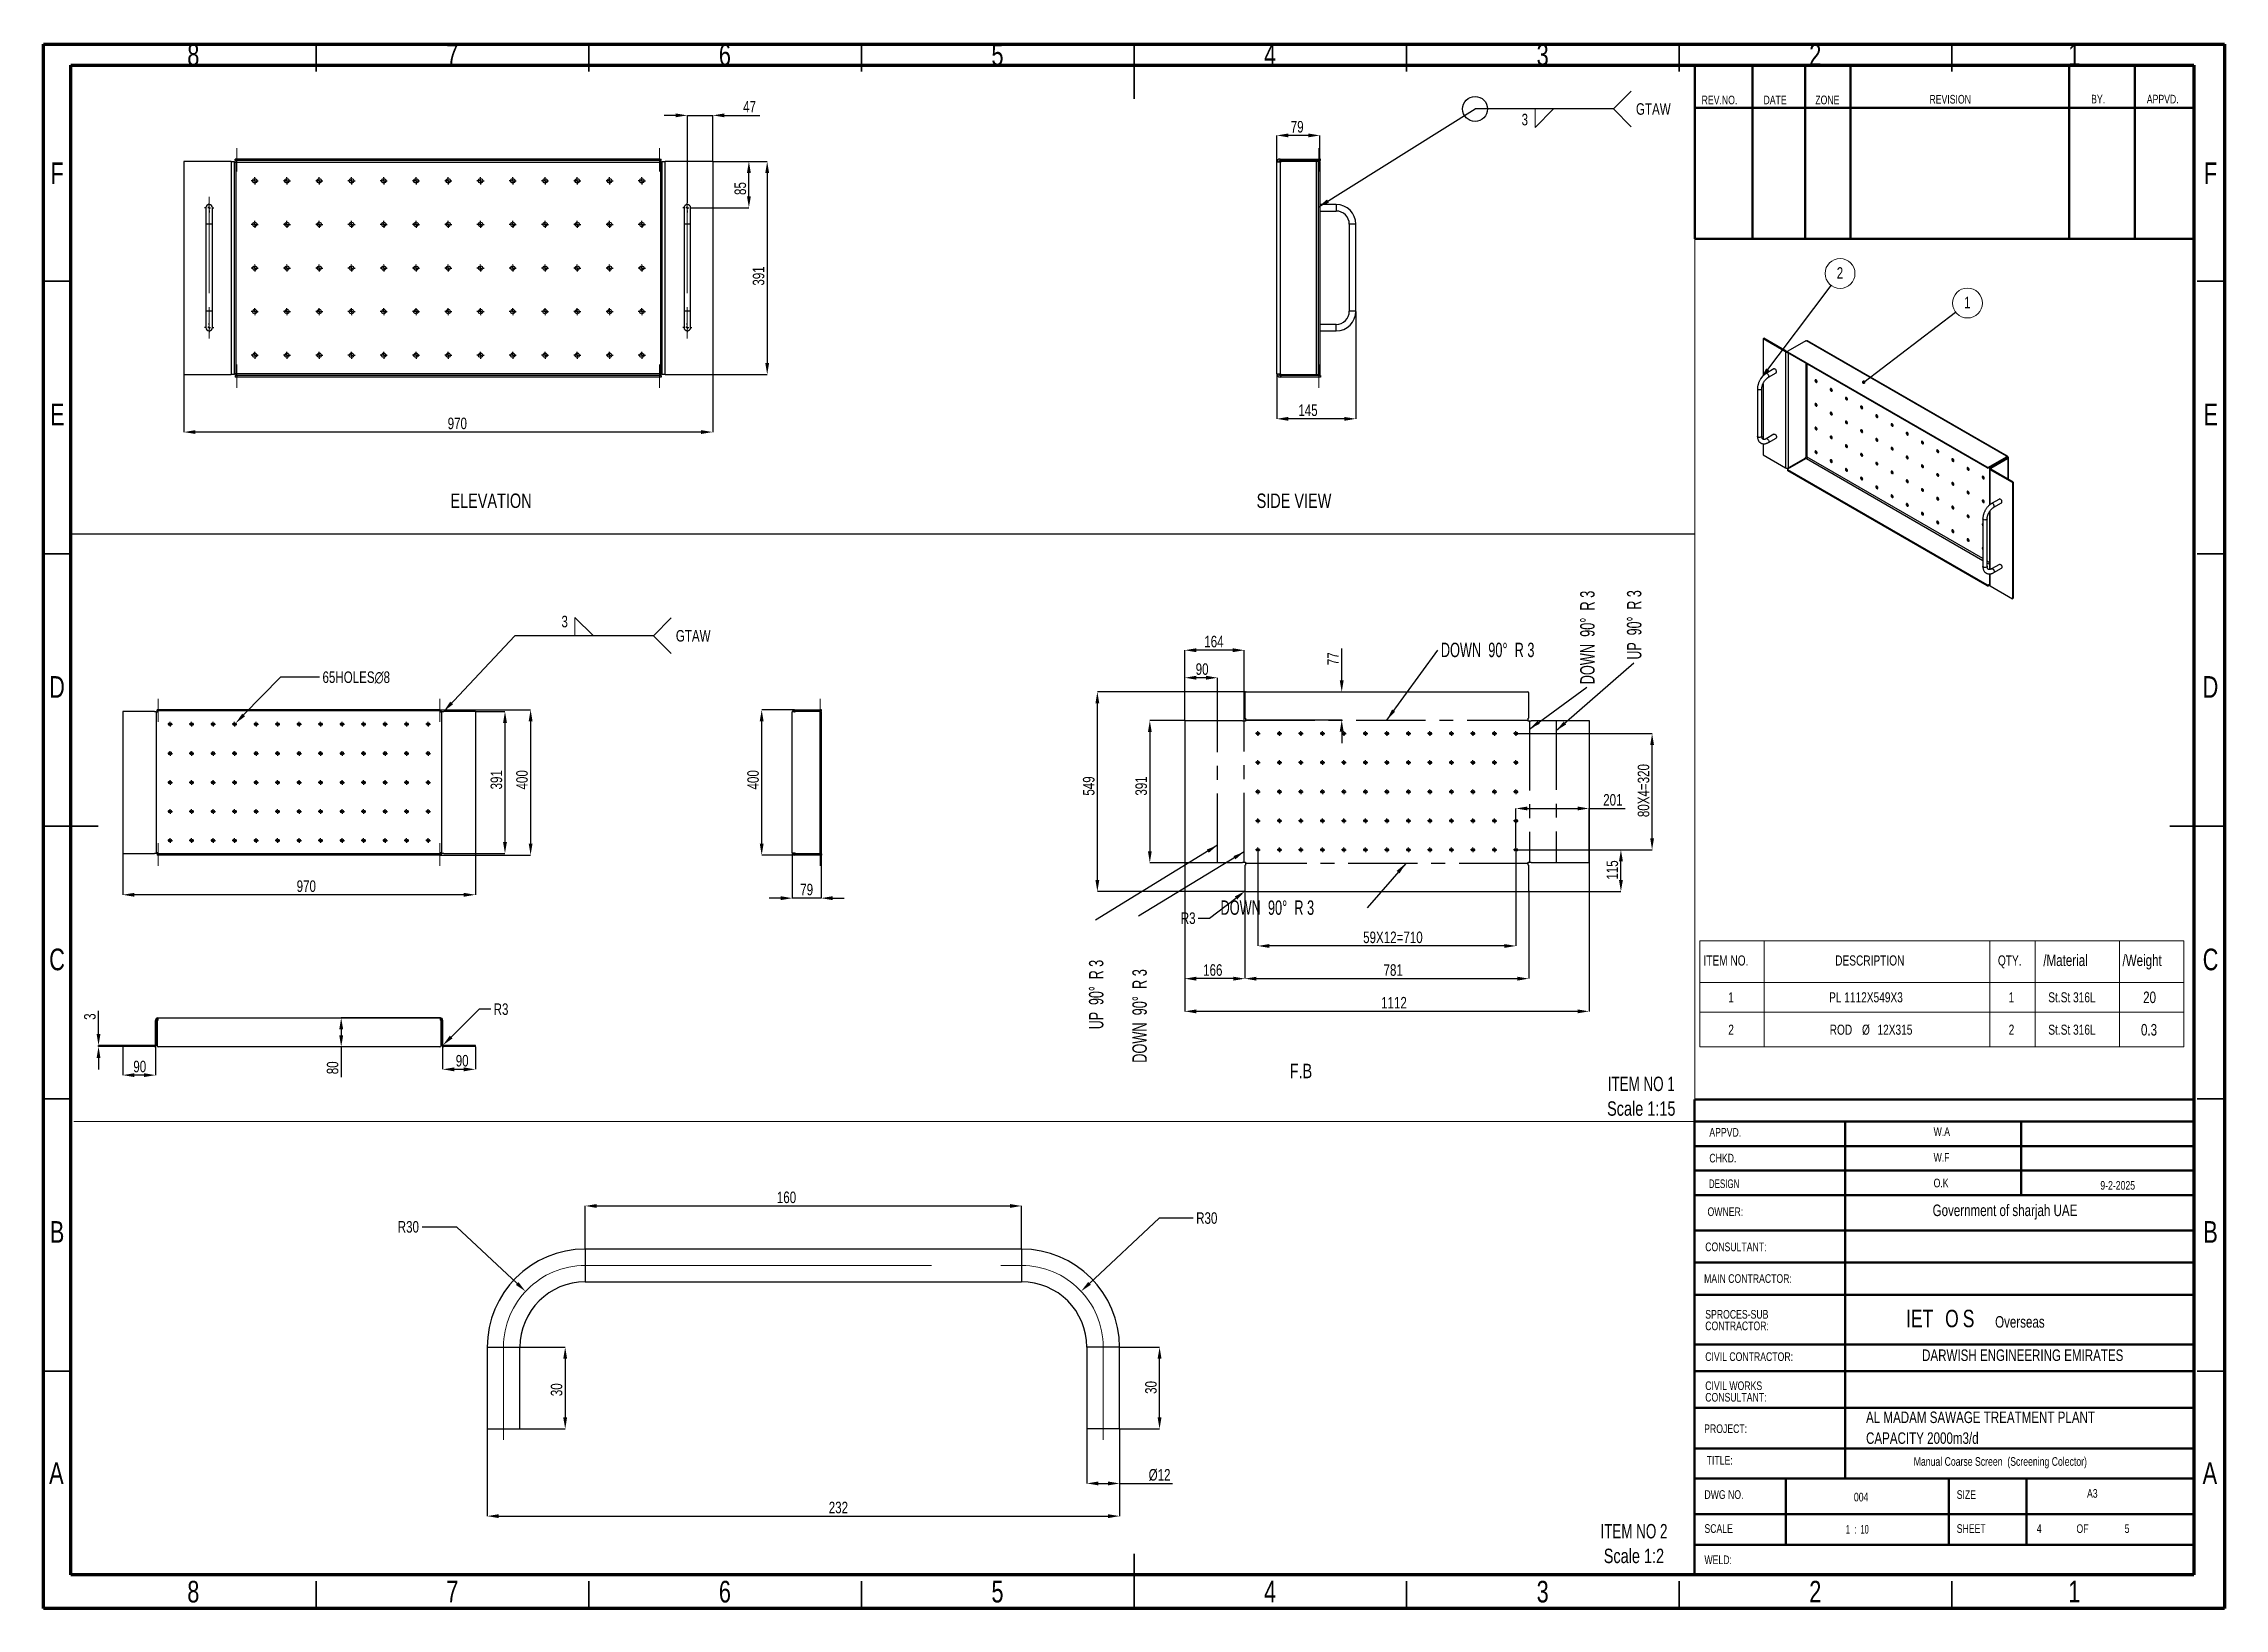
# Model space of a CAD drawing. Header units: millimetres. Extents: x 15 to 1266, y -324 to 294.
# Drawn here: x 16.7 to 416.7, y -323.5 to -36.4 of the extents above; entities that cross this region are included whole.
import ezdxf

# ---------------------------------------------------------------- set-up
doc = ezdxf.new("R2010")
doc.units = ezdxf.units.MM
doc.header["$PDSIZE"] = -1
doc.linetypes.add('CENTERX2', pattern=[20.32, 12.7, -2.54, 2.54, -2.54])
doc.layers.add('FORMAT', color=7, linetype='Continuous')
doc.styles.add('SLDTEXTSTYLE0', font='TXT', dxfattribs={"width": 0.75})
doc.styles.add('SLDTEXTSTYLE14', font='TXT', dxfattribs={"width": 0.645833})
doc.styles.add('SLDTEXTSTYLE15', font='TXT', dxfattribs={"width": 0.660714})
doc.styles.add('SLDTEXTSTYLE3', font='TXT', dxfattribs={"width": 0.694444})
doc.styles.add('SLDTEXTSTYLE6', font='TXT', dxfattribs={"width": 0.625})
doc.styles.add('SLDTEXTSTYLE7', font='TXT', dxfattribs={"width": 0.687299})
doc.dimstyles.new('SLDDIMSTYLE0', dxfattribs={"dimtxt": 0.18, "dimasz": 0.651282, "dimexe": 0, "dimexo": 0.0625, "dimgap": 0, "dimtad": 0, "dimtih": 1, "dimtoh": 1, "dimdec": 0, "dimrnd": 1e-09, "dimzin": 0, "dimdsep": 46, "dimtxsty": 'Standard', "dimblk1": 'DOT', "dimblk2": 'DOT', "dimsah": 1, "dimcen": 0.09, "dimadec": 0, "dimazin": 0, "dimtfac": 0.651282, "dimtdec": 0, "dimtofl": 0, "dimtmove": 0, "dimatfit": 3, "dimldrblk": 'DOT', "dimfxl": 1, "dimfrac": 2, "dimtolj": 1, "dimtzin": 0, "dimarcsym": 0})
doc.dimstyles.new('SLDDIMSTYLE1', dxfattribs={"dimtxt": 0.18, "dimasz": 2.116667, "dimexe": 0, "dimexo": 0.0625, "dimgap": 0, "dimtad": 0, "dimtih": 1, "dimtoh": 1, "dimdec": 0, "dimrnd": 1e-09, "dimzin": 0, "dimdsep": 46, "dimtxsty": 'Standard', "dimsah": 1, "dimcen": 0.09, "dimadec": 0, "dimazin": 0, "dimtfac": 2.116667, "dimtdec": 0, "dimtofl": 0, "dimtmove": 0, "dimatfit": 3, "dimfxl": 1, "dimfrac": 2, "dimtolj": 1, "dimtzin": 0, "dimarcsym": 0})
doc.dimstyles.new('SLDDIMSTYLE15', dxfattribs={"dimtxt": 2.116667, "dimasz": 2.116667, "dimexe": 0, "dimexo": 0.0625, "dimgap": 0.529167, "dimtad": 1, "dimdec": 0, "dimlfac": 15, "dimrnd": 1e-09, "dimzin": 12, "dimdsep": 46, "dimtxsty": 'SLDTEXTSTYLE0', "dimsah": 1, "dimcen": 0.09, "dimadec": 0, "dimazin": 3, "dimtfac": 1, "dimtdec": 0, "dimtofl": 0, "dimtmove": 0, "dimatfit": 3, "dimfxl": 1, "dimfrac": 2, "dimtolj": 1, "dimtzin": 12, "dimarcsym": 0})
doc.dimstyles.new('SLDDIMSTYLE16', dxfattribs={"dimtxt": 2.116667, "dimasz": 2.116667, "dimexe": 0, "dimexo": 0.0625, "dimgap": 0.529167, "dimtad": 0, "dimtih": 1, "dimtoh": 1, "dimdec": 0, "dimlfac": 15, "dimrnd": 1e-09, "dimzin": 12, "dimdsep": 46, "dimtxsty": 'SLDTEXTSTYLE0', "dimblk1": 'NONE', "dimsah": 1, "dimcen": 0, "dimadec": 0, "dimazin": 3, "dimtfac": 1, "dimtdec": 0, "dimtmove": 0, "dimatfit": 3, "dimldrblk": 'NONE', "dimfxl": 1, "dimfrac": 2, "dimtolj": 1, "dimtzin": 12, "dimarcsym": 0})
doc.dimstyles.new('SLDDIMSTYLE17', dxfattribs={"dimtxt": 2.116667, "dimasz": 2.116667, "dimexe": 0, "dimexo": 0.0625, "dimgap": 0.529167, "dimtad": 1, "dimdec": 0, "dimlfac": 15, "dimrnd": 1e-09, "dimzin": 12, "dimdsep": 46, "dimtxsty": 'SLDTEXTSTYLE0', "dimsah": 1, "dimcen": 0.09, "dimadec": 0, "dimazin": 3, "dimtfac": 1, "dimtdec": 0, "dimtmove": 0, "dimatfit": 0, "dimfxl": 1, "dimfrac": 2, "dimtolj": 1, "dimtzin": 12, "dimarcsym": 0})
doc.dimstyles.new('SLDDIMSTYLE18', dxfattribs={"dimtxt": 2.116667, "dimasz": 2.116667, "dimexe": 0, "dimexo": 0.0625, "dimgap": 0.529167, "dimtad": 0, "dimtih": 1, "dimtoh": 1, "dimdec": 0, "dimlfac": 15, "dimrnd": 1e-09, "dimzin": 12, "dimdsep": 46, "dimtxsty": 'SLDTEXTSTYLE0', "dimsah": 1, "dimcen": 0, "dimadec": 0, "dimazin": 3, "dimtfac": 1, "dimtdec": 0, "dimtofl": 0, "dimtmove": 1, "dimatfit": 3, "dimfxl": 1, "dimfrac": 2, "dimtolj": 1, "dimtzin": 12, "dimarcsym": 0})
doc.dimstyles.new('SLDDIMSTYLE19', dxfattribs={"dimtxt": 2.116667, "dimasz": 2.116667, "dimexe": 0, "dimexo": 0.0625, "dimgap": 0.529167, "dimtad": 0, "dimtih": 1, "dimtoh": 1, "dimdec": 0, "dimlfac": 15, "dimrnd": 1e-09, "dimzin": 12, "dimdsep": 46, "dimtxsty": 'SLDTEXTSTYLE0', "dimsah": 1, "dimcen": 0, "dimadec": 0, "dimazin": 3, "dimtfac": 1, "dimtdec": 0, "dimtofl": 0, "dimtmove": 0, "dimatfit": 3, "dimfxl": 1, "dimfrac": 2, "dimtolj": 1, "dimtzin": 12, "dimarcsym": 0})
doc.dimstyles.new('SLDDIMSTYLE20', dxfattribs={"dimtxt": 2.116667, "dimasz": 2.116667, "dimexe": 0, "dimexo": 0.0625, "dimgap": 0.529167, "dimtad": 1, "dimdec": 0, "dimlfac": 2, "dimrnd": 1e-09, "dimzin": 12, "dimdsep": 46, "dimtxsty": 'SLDTEXTSTYLE0', "dimsah": 1, "dimcen": 0.09, "dimadec": 0, "dimazin": 3, "dimtfac": 1, "dimtdec": 0, "dimtofl": 0, "dimtmove": 0, "dimatfit": 3, "dimfxl": 1, "dimfrac": 2, "dimtolj": 1, "dimtzin": 12, "dimarcsym": 0})
doc.dimstyles.new('SLDDIMSTYLE21', dxfattribs={"dimtxt": 2.116667, "dimasz": 2.116667, "dimexe": 0, "dimexo": 0.0625, "dimgap": 0.529167, "dimtad": 0, "dimtih": 1, "dimtoh": 1, "dimdec": 0, "dimlfac": 2, "dimrnd": 1e-09, "dimzin": 12, "dimdsep": 46, "dimtxsty": 'SLDTEXTSTYLE0', "dimsah": 1, "dimcen": 0, "dimadec": 0, "dimazin": 3, "dimtfac": 1, "dimtdec": 0, "dimtofl": 0, "dimtmove": 0, "dimatfit": 3, "dimfxl": 1, "dimfrac": 2, "dimtolj": 1, "dimtzin": 12, "dimarcsym": 0})
doc.dimstyles.new('SLDDIMSTYLE8', dxfattribs={"dimtxt": 2.116667, "dimasz": 2.116667, "dimexe": 0, "dimexo": 0.0625, "dimgap": 0.529167, "dimtad": 1, "dimdec": 0, "dimlfac": 10, "dimrnd": 1e-09, "dimzin": 12, "dimdsep": 46, "dimtxsty": 'SLDTEXTSTYLE0', "dimsah": 1, "dimcen": 0.09, "dimadec": 0, "dimazin": 3, "dimtfac": 1, "dimtdec": 0, "dimtmove": 0, "dimatfit": 0, "dimfxl": 1, "dimfrac": 2, "dimtolj": 1, "dimtzin": 12, "dimarcsym": 0})
doc.dimstyles.new('SLDDIMSTYLE9', dxfattribs={"dimtxt": 2.116667, "dimasz": 2.116667, "dimexe": 0, "dimexo": 0.0625, "dimgap": 0.529167, "dimtad": 1, "dimdec": 0, "dimlfac": 10, "dimrnd": 1e-09, "dimzin": 12, "dimdsep": 46, "dimtxsty": 'SLDTEXTSTYLE0', "dimsah": 1, "dimcen": 0.09, "dimadec": 0, "dimazin": 3, "dimtfac": 1, "dimtdec": 0, "dimtofl": 0, "dimtmove": 0, "dimatfit": 3, "dimfxl": 1, "dimfrac": 2, "dimtolj": 1, "dimtzin": 12, "dimarcsym": 0})

msp = doc.modelspace()

# ---------------------------------------------------------------- texts
at = {"color": 7, "linetype": 'Continuous', "lineweight": 0}
for s, insert, char_height, attachment_point, style in [('8', (44.1985729, -36.4705376), 3.96875, 2, 'SLDTEXTSTYLE0'), ('7', (91.6985729, -36.4705376), 3.96875, 2, 'SLDTEXTSTYLE0'), ('6', (141.6985729, -36.4705376), 3.96875, 2, 'SLDTEXTSTYLE0'), ('5', (191.6985729, -36.4705376), 3.96875, 2, 'SLDTEXTSTYLE0'), ('4', (241.6985729, -36.4705376), 3.96875, 2, 'SLDTEXTSTYLE0'), ('3', (291.6985729, -36.4705376), 3.96875, 2, 'SLDTEXTSTYLE0'), ('2', (341.6985729, -36.4705376), 3.96875, 2, 'SLDTEXTSTYLE0'), ('1', (389.1985729, -36.4705376), 3.96875, 2, 'SLDTEXTSTYLE0'), ('REV.NO.', (320.8546609, -45.9664645), 1.5875, 1, 'SLDTEXTSTYLE0'), ('DATE', (332.2075827, -45.9512466), 1.5875, 1, 'SLDTEXTSTYLE0'), ('ZONE', (341.7059079, -45.9512466), 1.5875, 1, 'SLDTEXTSTYLE0'), ('REVISION', (362.6464415, -45.8241064), 1.5875, 1, 'SLDTEXTSTYLE0'), ('BY.', (392.2995852, -45.8088885), 1.5875, 1, 'SLDTEXTSTYLE0'), ('APPVD.', (402.5105763, -45.8088885), 1.5875, 1, 'SLDTEXTSTYLE0'), ('F', (19.1962762, -58.2205376), 3.96875, 2, 'SLDTEXTSTYLE0'), ('F', (414.1962762, -58.2205376), 3.96875, 2, 'SLDTEXTSTYLE0'), ('E', (19.2463449, -102.4705376), 3.96875, 2, 'SLDTEXTSTYLE0'), ('E', (414.2463449, -102.4705376), 3.96875, 2, 'SLDTEXTSTYLE0'), ('ELEVATION', (91.3579284, -118.9700014), 2.64583333, 1, 'SLDTEXTSTYLE0'), ('SIDE VIEW', (239.2312491, -118.9700014), 2.64583333, 1, 'SLDTEXTSTYLE0'), ('D', (19.1912233, -152.4705376), 3.96875, 2, 'SLDTEXTSTYLE0'), ('D', (414.1912233, -152.4705376), 3.96875, 2, 'SLDTEXTSTYLE0'), ('C', (19.1971949, -202.4705376), 3.96875, 2, 'SLDTEXTSTYLE0'), ('C', (414.1971949, -202.4705376), 3.96875, 2, 'SLDTEXTSTYLE0'), ('F.B', (245.2996319, -223.5969584), 2.64583333, 1, 'SLDTEXTSTYLE0'), ('APPVD.', (322.2704381, -235.3809931), 1.5875, 1, 'SLDTEXTSTYLE0'), ('W.A', (363.4038751, -235.2491209), 1.5875, 1, 'SLDTEXTSTYLE0'), ('W.F', (363.4038751, -239.9828243), 1.5875, 1, 'SLDTEXTSTYLE0'), ('CHKD.', (322.2704381, -240.1146964), 1.5875, 1, 'SLDTEXTSTYLE0'), ('DESIGN', (322.184118, -244.8165024), 1.5875, 1, 'SLDTEXTSTYLE7'), ('O.K', (363.4038751, -244.6846303), 1.5875, 1, 'SLDTEXTSTYLE0'), ('OWNER:', (321.9387902, -249.9573751), 1.5875, 1, 'SLDTEXTSTYLE0'), ('B', (19.2091378, -252.4705376), 3.96875, 2, 'SLDTEXTSTYLE0'), ('B', (414.2091378, -252.4705376), 3.96875, 2, 'SLDTEXTSTYLE0'), ('CONSULTANT:', (321.5175661, -256.3998702), 1.5875, 1, 'SLDTEXTSTYLE0'), ('MAIN CONTRACTOR:', (321.3095738, -262.2159082), 1.5875, 1, 'SLDTEXTSTYLE0'), ('CIVIL CONTRACTOR:', (321.5175661, -276.5428207), 1.5875, 1, 'SLDTEXTSTYLE0'), ('PROJECT:', (321.3217964, -289.7649144), 1.5875, 1, 'SLDTEXTSTYLE0'), ('TITLE:', (321.787507, -295.5804604), 1.5875, 1, 'SLDTEXTSTYLE0'), ('Manual Coarse Screen  (Screening Colector)', (359.7585917, -295.7827233), 1.5875, 1, 'SLDTEXTSTYLE0'), ('A', (19.0782241, -296.7205376), 3.96875, 2, 'SLDTEXTSTYLE0'), ('A', (414.0782241, -296.7205376), 3.96875, 2, 'SLDTEXTSTYLE0'), ('DWG NO.', (321.3700241, -301.8471356), 1.5875, 1, 'SLDTEXTSTYLE0'), ('004', (348.7846152, -302.3139404), 1.5875, 1, 'SLDTEXTSTYLE0'), ('SIZE', (367.6458097, -301.8471356), 1.5875, 1, 'SLDTEXTSTYLE0'), ('A3', (391.5407498, -301.6427206), 1.5875, 1, 'SLDTEXTSTYLE0'), ('SCALE', (321.3700241, -308.083485), 1.5875, 1, 'SLDTEXTSTYLE0'), ('1  :  10', (347.3220578, -308.2197526), 1.5875, 1, 'SLDTEXTSTYLE6'), ('SHEET', (367.6458097, -308.083485), 1.5875, 1, 'SLDTEXTSTYLE0'), ('4', (382.3288505, -308.1063796), 1.5875, 1, 'SLDTEXTSTYLE0'), ('5', (398.44355, -308.1063796), 1.5875, 1, 'SLDTEXTSTYLE0'), ('WELD:', (321.3700241, -313.8232423), 1.5875, 1, 'SLDTEXTSTYLE0'), ('8', (44.1985729, -318.4705376), 3.96875, 2, 'SLDTEXTSTYLE0'), ('7', (91.6985729, -318.4705376), 3.96875, 2, 'SLDTEXTSTYLE0'), ('6', (141.6985729, -318.4705376), 3.96875, 2, 'SLDTEXTSTYLE0'), ('5', (191.6985729, -318.4705376), 3.96875, 2, 'SLDTEXTSTYLE0'), ('4', (241.6985729, -318.4705376), 3.96875, 2, 'SLDTEXTSTYLE0'), ('3', (291.6985729, -318.4705376), 3.96875, 2, 'SLDTEXTSTYLE0'), ('2', (341.6985729, -318.4705376), 3.96875, 2, 'SLDTEXTSTYLE0'), ('1', (389.1985729, -318.4705376), 3.96875, 2, 'SLDTEXTSTYLE0')]:
    msp.add_mtext(s, dxfattribs=dict(at, insert=insert, char_height=char_height, attachment_point=attachment_point, style=style))
at = {"layer": 'FORMAT', "attachment_point": 1, "style": 'SLDTEXTSTYLE0'}
for s, insert, char_height in [('9-2-2025', (393.9843231, -245.1155323), 1.5875), ('Government of sharjah UAE', (363.2238315, -249.4310535), 2.116666667), ('Overseas', (374.6854976, -269.9000052), 2.11666667), ('DARWISH ENGINEERING EMIRATES', (361.2896034, -276.0164992), 2.116666667), ('OF', (389.6078168, -308.1063796), 1.5875)]:
    msp.add_mtext(s, dxfattribs=dict(at, insert=insert, char_height=char_height))

# ---------------------------------------------------------------- blocks, each defined once
blk = doc.blocks.new('SW_NOTE_0_35')
at = {"color": 0, "linetype": 'Continuous', "lineweight": 0, "char_height": 2.646, "attachment_point": 2}
for s, insert, style in [('ITEM NO 1', (8.43, 3.41), 'SLDTEXTSTYLE3'), ('Scale 1:15', (8.43, -1.12), 'SLDTEXTSTYLE0')]:
    blk.add_mtext(s, dxfattribs=dict(at, insert=insert, style=style))
blk = doc.blocks.new('SW_NOTE_0_36')
at = {"color": 0, "linetype": 'Continuous', "lineweight": 0, "char_height": 2.646, "attachment_point": 2}
for s, insert, style in [('ITEM NO 2', (8.43, 3.41), 'SLDTEXTSTYLE3'), ('Scale 1:2', (8.42, -1.12), 'SLDTEXTSTYLE0')]:
    blk.add_mtext(s, dxfattribs=dict(at, insert=insert, style=style))
blk = doc.blocks.new('SW_NOTE_0_37')
at = {"color": 0, "linetype": 'Continuous', "lineweight": 0, "char_height": 1.5875, "attachment_point": 1, "style": 'SLDTEXTSTYLE0'}
for s, insert in [('CIVIL WORKS', (0, 2.05)), ('CONSULTANT:', (0, -0.07))]:
    blk.add_mtext(s, dxfattribs=dict(at, insert=insert))
blk = doc.blocks.new('SW_NOTE_0_38')
at = {"color": 0, "linetype": 'Continuous', "lineweight": 0, "char_height": 1.5875, "attachment_point": 1, "style": 'SLDTEXTSTYLE0'}
for s, insert in [('SPROCES-SUB', (0, 2.05)), ('CONTRACTOR:', (0, -0.07))]:
    blk.add_mtext(s, dxfattribs=dict(at, insert=insert))
blk = doc.blocks.new('SW_NOTE_0_39')
at = {"layer": 'FORMAT', "color": 0, "char_height": 2.1167, "attachment_point": 1, "style": 'SLDTEXTSTYLE0'}
for s, insert in [('AL MADAM SAWAGE TREATMENT PLANT', (0, 2.73)), ('CAPACITY 2000m3/d', (0, -1.09))]:
    blk.add_mtext(s, dxfattribs=dict(at, insert=insert))
blk = doc.blocks.new('SW_NOTE_0_40')
at = {"layer": 'FORMAT', "color": 0, "char_height": 3.2, "attachment_point": 1, "style": 'SLDTEXTSTYLE0'}
for s, insert in [('IET', (0, 4.13)), ('O', (7.16, 4.13)), ('S', (10.39, 4.13))]:
    blk.add_mtext(s, dxfattribs=dict(at, insert=insert))
blk = doc.blocks.new('SW_TABLEANNOTATION_0')
at = {"color": 0, "linetype": 'Continuous', "lineweight": 18}
for p, q in [((0, 0), (0, -7.64)), ((0, 0), (11.82, 0)), ((11.82, 0), (11.82, -7.64)), ((11.82, 0), (53.18, 0)), ((53.18, 0), (53.18, -7.64)), ((53.18, 0), (61.51, 0)), ((61.51, 0), (61.51, -7.64)), ((61.51, 0), (76.98, 0)), ((76.98, 0), (76.98, -7.64)), ((76.98, 0), (88.81, 0)), ((88.81, 0), (88.81, -7.64)), ((0, -7.64), (11.82, -7.64)), ((0, -7.64), (0, -13.08)), ((11.82, -7.64), (53.18, -7.64)), ((11.82, -7.64), (11.82, -13.08)), ((53.18, -7.64), (61.51, -7.64)), ((53.18, -7.64), (53.18, -13.08)), ((61.51, -7.64), (76.98, -7.64)), ((61.51, -7.64), (61.51, -13.08)), ((76.98, -7.64), (88.81, -7.64)), ((76.98, -7.64), (76.98, -13.08)), ((88.81, -7.64), (88.81, -13.08)), ((0, -13.08), (0, -19.44)), ((0, -13.08), (11.82, -13.08)), ((11.82, -13.08), (11.82, -19.44)), ((11.82, -13.08), (53.18, -13.08)), ((53.18, -13.08), (53.18, -19.44)), ((53.18, -13.08), (61.51, -13.08)), ((61.51, -13.08), (61.51, -19.44)), ((61.51, -13.08), (76.98, -13.08)), ((76.98, -13.08), (76.98, -19.44)), ((76.98, -13.08), (88.81, -13.08)), ((88.81, -13.08), (88.81, -19.44)), ((0, -19.44), (11.82, -19.44)), ((11.82, -19.44), (53.18, -19.44)), ((53.18, -19.44), (61.51, -19.44)), ((61.51, -19.44), (76.98, -19.44)), ((76.98, -19.44), (88.81, -19.44))]:
    blk.add_line(p, q, dxfattribs=at)
at = {"color": 0, "linetype": 'Continuous', "lineweight": 0, "attachment_point": 1, "style": 'SLDTEXTSTYLE0'}
for s, insert, char_height in [('ITEM NO.', (0.66, -2.67), 1.852), ('DESCRIPTION', (24.83, -2.67), 1.8521), ('QTY.', (54.68, -2.67), 1.852), ('/Material', (63.01, -2.5), 2.117), ('/Weight', (77.53, -2.5), 2.117), ('1', (5.22, -9.43), 1.85), ('PL 1112X549X3', (23.71, -9.43), 1.8521), ('1', (56.65, -9.43), 1.85), ('St.St 316L', (63.92, -9.43), 1.852), ('20', (81.32, -9.3), 2.117), ('2', (5.22, -15.37), 1.85), ('ROD', (23.82, -15.37), 1.852), ('%%c', (29.75, -15.37), 1.852), ('12X315', (32.59, -15.37), 1.852), ('2', (56.65, -15.37), 1.85), ('St.St 316L', (63.92, -15.37), 1.852), ('0.3', (80.92, -15.25), 2.117)]:
    blk.add_mtext(s, dxfattribs=dict(at, insert=insert, char_height=char_height))
blk = doc.blocks.new('*D729')
at = {"layer": 'Defpoints', "color": 0}
for p in [(139.46, -58.03), (139.46, -97.15), (149.46, -97.15)]:
    blk.add_point(p, dxfattribs=at)
at = {"layer": 'FORMAT', "color": 0, "lineweight": -2}
for p, q in [((139.52, -58.03), (149.46, -58.03)), ((149.46, -60.15), (149.46, -95.03)), ((139.52, -97.15), (149.46, -97.15))]:
    blk.add_line(p, q, dxfattribs=at)
at = {"layer": 'FORMAT', "color": 0}
for points in [[(149.11, -60.15), (149.81, -60.15), (149.46, -58.03)], [(149.11, -95.03), (149.81, -95.03), (149.46, -97.15)]]:
    blk.add_solid(points, dxfattribs=at)
at = {"layer": 'FORMAT', "color": 0, "insert": (146.81, -79.05), "char_height": 2.117, "attachment_point": 2, "rotation": 90, "style": 'SLDTEXTSTYLE0'}
blk.add_mtext('\\A1;391', dxfattribs=at)
blk = doc.blocks.new('*D730')
at = {"layer": 'Defpoints', "color": 0}
for p in [(42.46, -97.15), (139.46, -97.15), (42.46, -107.69)]:
    blk.add_point(p, dxfattribs=at)
at = {"layer": 'FORMAT', "color": 0, "lineweight": -2}
for p, q in [((42.46, -97.21), (42.46, -107.69)), ((139.46, -97.21), (139.46, -107.69)), ((137.34, -107.69), (44.58, -107.69))]:
    blk.add_line(p, q, dxfattribs=at)
at = {"layer": 'FORMAT', "color": 0}
for points in [[(44.58, -107.34), (44.58, -108.04), (42.46, -107.69)], [(137.34, -107.34), (137.34, -108.04), (139.46, -107.69)]]:
    blk.add_solid(points, dxfattribs=at)
at = {"layer": 'FORMAT', "color": 0, "insert": (92.62, -105.04), "char_height": 2.117, "attachment_point": 2, "style": 'SLDTEXTSTYLE0'}
blk.add_mtext('\\A1;970', dxfattribs=at)
blk = doc.blocks.new('*D731')
at = {"layer": 'Defpoints', "color": 0}
for p in [(139.46, -49.58), (139.46, -58.03), (134.81, -65.68)]:
    blk.add_point(p, dxfattribs=at)
at = {"layer": 'FORMAT', "color": 0, "lineweight": -2}
for p, q in [((132.69, -49.58), (130.58, -49.58)), ((134.81, -65.62), (134.81, -49.58)), ((134.81, -49.58), (139.46, -49.58)), ((139.46, -57.97), (139.46, -49.58)), ((141.58, -49.58), (148.08, -49.58))]:
    blk.add_line(p, q, dxfattribs=at)
at = {"layer": 'FORMAT', "color": 0}
for points in [[(132.69, -49.23), (132.69, -49.93), (134.81, -49.58)], [(141.58, -49.23), (141.58, -49.93), (139.46, -49.58)]]:
    blk.add_solid(points, dxfattribs=at)
at = {"layer": 'FORMAT', "color": 0, "insert": (146.23, -46.93), "char_height": 2.117, "attachment_point": 2, "style": 'SLDTEXTSTYLE0'}
blk.add_mtext('\\A1;47', dxfattribs=at)
blk = doc.blocks.new('*D732')
at = {"color": 0, "linetype": 'Continuous', "lineweight": -2}
for p, q in [((139.52, -58.03), (146.1, -58.03)), ((146.1, -64.41), (146.1, -60.15)), ((135.72, -66.53), (146.1, -66.53))]:
    blk.add_line(p, q, dxfattribs=at)
at = {"color": 0, "linetype": 'Continuous'}
for points in [[(145.75, -60.15), (146.46, -60.15), (146.1, -58.03)], [(145.75, -64.41), (146.46, -64.41), (146.1, -66.53)]]:
    blk.add_solid(points, dxfattribs=at)
at = {"layer": 'Defpoints', "color": 0, "linetype": 'Continuous'}
for p in [(139.46, -58.03), (146.1, -58.03), (135.66, -66.53)]:
    blk.add_point(p, dxfattribs=at)
at = {"color": 0, "linetype": 'Continuous', "lineweight": 18, "insert": (143.46, -63.01), "char_height": 2.117, "attachment_point": 2, "rotation": 90, "style": 'SLDTEXTSTYLE0'}
blk.add_mtext('\\A1;85', dxfattribs=at)
blk = doc.blocks.new('SW_CENTERMARKSYMBOL_79')
at = {"layer": 'FORMAT', "color": 0}
for p, q in [((-0.5, 0), (-0.85, 0)), ((0, 0), (-0.25, 0)), ((0, 0.5), (0, 0.85)), ((0, 0), (0, 0.25)), ((0, 0), (0, -0.25)), ((0, 0), (0.25, 0)), ((0.5, 0), (0.85, 0)), ((0, -0.5), (0, -0.85))]:
    blk.add_line(p, q, dxfattribs=at)
blk = doc.blocks.new('SW_CENTERMARKSYMBOL_80')
at = {"layer": 'FORMAT', "color": 0}
for p, q in [((-0.5, 0), (-0.85, 0)), ((0, 0), (-0.25, 0)), ((0, 0.5), (0, 0.85)), ((0, 0), (0, 0.25)), ((0, 0), (0, -0.25)), ((0, 0), (0.25, 0)), ((0.5, 0), (0.85, 0)), ((0, -0.5), (0, -0.85))]:
    blk.add_line(p, q, dxfattribs=at)
blk = doc.blocks.new('SW_CENTERMARKSYMBOL_81')
at = {"layer": 'FORMAT', "color": 0}
for p, q in [((-0.5, 0), (-0.65, 0)), ((0, 0), (-0.25, 0)), ((0, 0.5), (0, 0.65)), ((0, 0), (0, 0.25)), ((0, 0), (0, -0.25)), ((0, 0), (0.25, 0)), ((0.5, 0), (0.65, 0)), ((0, -0.5), (0, -0.65))]:
    blk.add_line(p, q, dxfattribs=at)
blk = doc.blocks.new('SW_CENTERMARKSYMBOL_82')
at = {"layer": 'FORMAT', "color": 0}
for p, q in [((-0.5, 0), (-0.65, 0)), ((0, 0), (-0.25, 0)), ((0, 0.5), (0, 0.65)), ((0, 0), (0, 0.25)), ((0, 0), (0, -0.25)), ((0, 0), (0.25, 0)), ((0.5, 0), (0.65, 0)), ((0, -0.5), (0, -0.65))]:
    blk.add_line(p, q, dxfattribs=at)
blk = doc.blocks.new('SW_CENTERMARKSYMBOL_83')
at = {"layer": 'FORMAT', "color": 0}
for p, q in [((-0.5, 0), (-0.65, 0)), ((0, 0), (-0.25, 0)), ((0, 0.5), (0, 0.65)), ((0, 0), (0, 0.25)), ((0, 0), (0, -0.25)), ((0, 0), (0.25, 0)), ((0.5, 0), (0.65, 0)), ((0, -0.5), (0, -0.65))]:
    blk.add_line(p, q, dxfattribs=at)
blk = doc.blocks.new('SW_CENTERMARKSYMBOL_84')
at = {"layer": 'FORMAT', "color": 0}
for p, q in [((-0.5, 0), (-0.65, 0)), ((0, 0), (-0.25, 0)), ((0, 0.5), (0, 0.65)), ((0, 0), (0, 0.25)), ((0, 0), (0, -0.25)), ((0, 0), (0.25, 0)), ((0.5, 0), (0.65, 0)), ((0, -0.5), (0, -0.65))]:
    blk.add_line(p, q, dxfattribs=at)
blk = doc.blocks.new('SW_CENTERMARKSYMBOL_85')
at = {"layer": 'FORMAT', "color": 0}
for p, q in [((-0.5, 0), (-0.65, 0)), ((0, 0), (-0.25, 0)), ((0, 0.5), (0, 0.65)), ((0, 0), (0, 0.25)), ((0, 0), (0, -0.25)), ((0, 0), (0.25, 0)), ((0.5, 0), (0.65, 0)), ((0, -0.5), (0, -0.65))]:
    blk.add_line(p, q, dxfattribs=at)
blk = doc.blocks.new('SW_CENTERMARKSYMBOL_86')
at = {"layer": 'FORMAT', "color": 0}
for p, q in [((-0.5, 0), (-0.65, 0)), ((0, 0), (-0.25, 0)), ((0, 0.5), (0, 0.65)), ((0, 0), (0, 0.25)), ((0, 0), (0, -0.25)), ((0, 0), (0.25, 0)), ((0.5, 0), (0.65, 0)), ((0, -0.5), (0, -0.65))]:
    blk.add_line(p, q, dxfattribs=at)
blk = doc.blocks.new('SW_CENTERMARKSYMBOL_87')
at = {"layer": 'FORMAT', "color": 0}
for p, q in [((-0.5, 0), (-0.65, 0)), ((0, 0), (-0.25, 0)), ((0, 0.5), (0, 0.65)), ((0, 0), (0, 0.25)), ((0, 0), (0, -0.25)), ((0, 0), (0.25, 0)), ((0.5, 0), (0.65, 0)), ((0, -0.5), (0, -0.65))]:
    blk.add_line(p, q, dxfattribs=at)
blk = doc.blocks.new('SW_CENTERMARKSYMBOL_88')
at = {"layer": 'FORMAT', "color": 0}
for p, q in [((-0.5, 0), (-0.65, 0)), ((0, 0), (-0.25, 0)), ((0, 0.5), (0, 0.65)), ((0, 0), (0, 0.25)), ((0, 0), (0, -0.25)), ((0, 0), (0.25, 0)), ((0.5, 0), (0.65, 0)), ((0, -0.5), (0, -0.65))]:
    blk.add_line(p, q, dxfattribs=at)
blk = doc.blocks.new('SW_CENTERMARKSYMBOL_89')
at = {"layer": 'FORMAT', "color": 0}
for p, q in [((-0.5, 0), (-0.65, 0)), ((0, 0), (-0.25, 0)), ((0, 0.5), (0, 0.65)), ((0, 0), (0, 0.25)), ((0, 0), (0, -0.25)), ((0, 0), (0.25, 0)), ((0.5, 0), (0.65, 0)), ((0, -0.5), (0, -0.65))]:
    blk.add_line(p, q, dxfattribs=at)
blk = doc.blocks.new('SW_CENTERMARKSYMBOL_90')
at = {"layer": 'FORMAT', "color": 0}
for p, q in [((-0.5, 0), (-0.65, 0)), ((0, 0), (-0.25, 0)), ((0, 0.5), (0, 0.65)), ((0, 0), (0, 0.25)), ((0, 0), (0, -0.25)), ((0, 0), (0.25, 0)), ((0.5, 0), (0.65, 0)), ((0, -0.5), (0, -0.65))]:
    blk.add_line(p, q, dxfattribs=at)
blk = doc.blocks.new('SW_CENTERMARKSYMBOL_91')
at = {"layer": 'FORMAT', "color": 0}
for p, q in [((-0.5, 0), (-0.65, 0)), ((0, 0), (-0.25, 0)), ((0, 0.5), (0, 0.65)), ((0, 0), (0, 0.25)), ((0, 0), (0, -0.25)), ((0, 0), (0.25, 0)), ((0.5, 0), (0.65, 0)), ((0, -0.5), (0, -0.65))]:
    blk.add_line(p, q, dxfattribs=at)
blk = doc.blocks.new('SW_CENTERMARKSYMBOL_92')
at = {"layer": 'FORMAT', "color": 0}
for p, q in [((-0.5, 0), (-0.65, 0)), ((0, 0), (-0.25, 0)), ((0, 0.5), (0, 0.65)), ((0, 0), (0, 0.25)), ((0, 0), (0, -0.25)), ((0, 0), (0.25, 0)), ((0.5, 0), (0.65, 0)), ((0, -0.5), (0, -0.65))]:
    blk.add_line(p, q, dxfattribs=at)
blk = doc.blocks.new('SW_CENTERMARKSYMBOL_93')
at = {"layer": 'FORMAT', "color": 0}
for p, q in [((-0.5, 0), (-0.65, 0)), ((0, 0), (-0.25, 0)), ((0, 0.5), (0, 0.65)), ((0, 0), (0, 0.25)), ((0, 0), (0, -0.25)), ((0, 0), (0.25, 0)), ((0.5, 0), (0.65, 0)), ((0, -0.5), (0, -0.65))]:
    blk.add_line(p, q, dxfattribs=at)
blk = doc.blocks.new('SW_CENTERMARKSYMBOL_94')
at = {"layer": 'FORMAT', "color": 0}
for p, q in [((-0.5, 0), (-0.65, 0)), ((0, 0), (-0.25, 0)), ((0, 0.5), (0, 0.65)), ((0, 0), (0, 0.25)), ((0, 0), (0, -0.25)), ((0, 0), (0.25, 0)), ((0.5, 0), (0.65, 0)), ((0, -0.5), (0, -0.65))]:
    blk.add_line(p, q, dxfattribs=at)
blk = doc.blocks.new('SW_CENTERMARKSYMBOL_95')
at = {"layer": 'FORMAT', "color": 0}
for p, q in [((-0.5, 0), (-0.65, 0)), ((0, 0), (-0.25, 0)), ((0, 0.5), (0, 0.65)), ((0, 0), (0, 0.25)), ((0, 0), (0, -0.25)), ((0, 0), (0.25, 0)), ((0.5, 0), (0.65, 0)), ((0, -0.5), (0, -0.65))]:
    blk.add_line(p, q, dxfattribs=at)
blk = doc.blocks.new('SW_CENTERMARKSYMBOL_96')
at = {"layer": 'FORMAT', "color": 0}
for p, q in [((-0.5, 0), (-0.65, 0)), ((0, 0), (-0.25, 0)), ((0, 0.5), (0, 0.65)), ((0, 0), (0, 0.25)), ((0, 0), (0, -0.25)), ((0, 0), (0.25, 0)), ((0.5, 0), (0.65, 0)), ((0, -0.5), (0, -0.65))]:
    blk.add_line(p, q, dxfattribs=at)
blk = doc.blocks.new('SW_CENTERMARKSYMBOL_97')
at = {"layer": 'FORMAT', "color": 0}
for p, q in [((-0.5, 0), (-0.65, 0)), ((0, 0), (-0.25, 0)), ((0, 0.5), (0, 0.65)), ((0, 0), (0, 0.25)), ((0, 0), (0, -0.25)), ((0, 0), (0.25, 0)), ((0.5, 0), (0.65, 0)), ((0, -0.5), (0, -0.65))]:
    blk.add_line(p, q, dxfattribs=at)
blk = doc.blocks.new('SW_CENTERMARKSYMBOL_98')
at = {"layer": 'FORMAT', "color": 0}
for p, q in [((-0.5, 0), (-0.65, 0)), ((0, 0), (-0.25, 0)), ((0, 0.5), (0, 0.65)), ((0, 0), (0, 0.25)), ((0, 0), (0, -0.25)), ((0, 0), (0.25, 0)), ((0.5, 0), (0.65, 0)), ((0, -0.5), (0, -0.65))]:
    blk.add_line(p, q, dxfattribs=at)
blk = doc.blocks.new('SW_CENTERMARKSYMBOL_99')
at = {"layer": 'FORMAT', "color": 0}
for p, q in [((-0.5, 0), (-0.65, 0)), ((0, 0), (-0.25, 0)), ((0, 0.5), (0, 0.65)), ((0, 0), (0, 0.25)), ((0, 0), (0, -0.25)), ((0, 0), (0.25, 0)), ((0.5, 0), (0.65, 0)), ((0, -0.5), (0, -0.65))]:
    blk.add_line(p, q, dxfattribs=at)
blk = doc.blocks.new('SW_CENTERMARKSYMBOL_100')
at = {"layer": 'FORMAT', "color": 0}
for p, q in [((-0.5, 0), (-0.65, 0)), ((0, 0), (-0.25, 0)), ((0, 0.5), (0, 0.65)), ((0, 0), (0, 0.25)), ((0, 0), (0, -0.25)), ((0, 0), (0.25, 0)), ((0.5, 0), (0.65, 0)), ((0, -0.5), (0, -0.65))]:
    blk.add_line(p, q, dxfattribs=at)
blk = doc.blocks.new('SW_CENTERMARKSYMBOL_101')
at = {"layer": 'FORMAT', "color": 0}
for p, q in [((-0.5, 0), (-0.65, 0)), ((0, 0), (-0.25, 0)), ((0, 0.5), (0, 0.65)), ((0, 0), (0, 0.25)), ((0, 0), (0, -0.25)), ((0, 0), (0.25, 0)), ((0.5, 0), (0.65, 0)), ((0, -0.5), (0, -0.65))]:
    blk.add_line(p, q, dxfattribs=at)
blk = doc.blocks.new('SW_CENTERMARKSYMBOL_102')
at = {"layer": 'FORMAT', "color": 0}
for p, q in [((-0.5, 0), (-0.65, 0)), ((0, 0), (-0.25, 0)), ((0, 0.5), (0, 0.65)), ((0, 0), (0, 0.25)), ((0, 0), (0, -0.25)), ((0, 0), (0.25, 0)), ((0.5, 0), (0.65, 0)), ((0, -0.5), (0, -0.65))]:
    blk.add_line(p, q, dxfattribs=at)
blk = doc.blocks.new('SW_CENTERMARKSYMBOL_103')
at = {"layer": 'FORMAT', "color": 0}
for p, q in [((-0.5, 0), (-0.65, 0)), ((0, 0), (-0.25, 0)), ((0, 0.5), (0, 0.65)), ((0, 0), (0, 0.25)), ((0, 0), (0, -0.25)), ((0, 0), (0.25, 0)), ((0.5, 0), (0.65, 0)), ((0, -0.5), (0, -0.65))]:
    blk.add_line(p, q, dxfattribs=at)
blk = doc.blocks.new('SW_CENTERMARKSYMBOL_104')
at = {"layer": 'FORMAT', "color": 0}
for p, q in [((-0.5, 0), (-0.65, 0)), ((0, 0), (-0.25, 0)), ((0, 0.5), (0, 0.65)), ((0, 0), (0, 0.25)), ((0, 0), (0, -0.25)), ((0, 0), (0.25, 0)), ((0.5, 0), (0.65, 0)), ((0, -0.5), (0, -0.65))]:
    blk.add_line(p, q, dxfattribs=at)
blk = doc.blocks.new('SW_CENTERMARKSYMBOL_105')
at = {"layer": 'FORMAT', "color": 0}
for p, q in [((-0.5, 0), (-0.65, 0)), ((0, 0), (-0.25, 0)), ((0, 0.5), (0, 0.65)), ((0, 0), (0, 0.25)), ((0, 0), (0, -0.25)), ((0, 0), (0.25, 0)), ((0.5, 0), (0.65, 0)), ((0, -0.5), (0, -0.65))]:
    blk.add_line(p, q, dxfattribs=at)
blk = doc.blocks.new('SW_CENTERMARKSYMBOL_106')
at = {"layer": 'FORMAT', "color": 0}
for p, q in [((-0.5, 0), (-0.65, 0)), ((0, 0), (-0.25, 0)), ((0, 0.5), (0, 0.65)), ((0, 0), (0, 0.25)), ((0, 0), (0, -0.25)), ((0, 0), (0.25, 0)), ((0.5, 0), (0.65, 0)), ((0, -0.5), (0, -0.65))]:
    blk.add_line(p, q, dxfattribs=at)
blk = doc.blocks.new('SW_CENTERMARKSYMBOL_107')
at = {"layer": 'FORMAT', "color": 0}
for p, q in [((-0.5, 0), (-0.65, 0)), ((0, 0), (-0.25, 0)), ((0, 0.5), (0, 0.65)), ((0, 0), (0, 0.25)), ((0, 0), (0, -0.25)), ((0, 0), (0.25, 0)), ((0.5, 0), (0.65, 0)), ((0, -0.5), (0, -0.65))]:
    blk.add_line(p, q, dxfattribs=at)
blk = doc.blocks.new('SW_CENTERMARKSYMBOL_108')
at = {"layer": 'FORMAT', "color": 0}
for p, q in [((-0.5, 0), (-0.65, 0)), ((0, 0), (-0.25, 0)), ((0, 0.5), (0, 0.65)), ((0, 0), (0, 0.25)), ((0, 0), (0, -0.25)), ((0, 0), (0.25, 0)), ((0.5, 0), (0.65, 0)), ((0, -0.5), (0, -0.65))]:
    blk.add_line(p, q, dxfattribs=at)
blk = doc.blocks.new('SW_CENTERMARKSYMBOL_109')
at = {"layer": 'FORMAT', "color": 0}
for p, q in [((-0.5, 0), (-0.65, 0)), ((0, 0), (-0.25, 0)), ((0, 0.5), (0, 0.65)), ((0, 0), (0, 0.25)), ((0, 0), (0, -0.25)), ((0, 0), (0.25, 0)), ((0.5, 0), (0.65, 0)), ((0, -0.5), (0, -0.65))]:
    blk.add_line(p, q, dxfattribs=at)
blk = doc.blocks.new('SW_CENTERMARKSYMBOL_110')
at = {"layer": 'FORMAT', "color": 0}
for p, q in [((-0.5, 0), (-0.65, 0)), ((0, 0), (-0.25, 0)), ((0, 0.5), (0, 0.65)), ((0, 0), (0, 0.25)), ((0, 0), (0, -0.25)), ((0, 0), (0.25, 0)), ((0.5, 0), (0.65, 0)), ((0, -0.5), (0, -0.65))]:
    blk.add_line(p, q, dxfattribs=at)
blk = doc.blocks.new('SW_CENTERMARKSYMBOL_111')
at = {"layer": 'FORMAT', "color": 0}
for p, q in [((-0.5, 0), (-0.65, 0)), ((0, 0), (-0.25, 0)), ((0, 0.5), (0, 0.65)), ((0, 0), (0, 0.25)), ((0, 0), (0, -0.25)), ((0, 0), (0.25, 0)), ((0.5, 0), (0.65, 0)), ((0, -0.5), (0, -0.65))]:
    blk.add_line(p, q, dxfattribs=at)
blk = doc.blocks.new('SW_CENTERMARKSYMBOL_112')
at = {"layer": 'FORMAT', "color": 0}
for p, q in [((-0.5, 0), (-0.65, 0)), ((0, 0), (-0.25, 0)), ((0, 0.5), (0, 0.65)), ((0, 0), (0, 0.25)), ((0, 0), (0, -0.25)), ((0, 0), (0.25, 0)), ((0.5, 0), (0.65, 0)), ((0, -0.5), (0, -0.65))]:
    blk.add_line(p, q, dxfattribs=at)
blk = doc.blocks.new('SW_CENTERMARKSYMBOL_113')
at = {"layer": 'FORMAT', "color": 0}
for p, q in [((-0.5, 0), (-0.65, 0)), ((0, 0), (-0.25, 0)), ((0, 0.5), (0, 0.65)), ((0, 0), (0, 0.25)), ((0, 0), (0, -0.25)), ((0, 0), (0.25, 0)), ((0.5, 0), (0.65, 0)), ((0, -0.5), (0, -0.65))]:
    blk.add_line(p, q, dxfattribs=at)
blk = doc.blocks.new('SW_CENTERMARKSYMBOL_114')
at = {"layer": 'FORMAT', "color": 0}
for p, q in [((-0.5, 0), (-0.65, 0)), ((0, 0), (-0.25, 0)), ((0, 0.5), (0, 0.65)), ((0, 0), (0, 0.25)), ((0, 0), (0, -0.25)), ((0, 0), (0.25, 0)), ((0.5, 0), (0.65, 0)), ((0, -0.5), (0, -0.65))]:
    blk.add_line(p, q, dxfattribs=at)
blk = doc.blocks.new('SW_CENTERMARKSYMBOL_115')
at = {"layer": 'FORMAT', "color": 0}
for p, q in [((-0.5, 0), (-0.65, 0)), ((0, 0), (-0.25, 0)), ((0, 0.5), (0, 0.65)), ((0, 0), (0, 0.25)), ((0, 0), (0, -0.25)), ((0, 0), (0.25, 0)), ((0.5, 0), (0.65, 0)), ((0, -0.5), (0, -0.65))]:
    blk.add_line(p, q, dxfattribs=at)
blk = doc.blocks.new('SW_CENTERMARKSYMBOL_116')
at = {"layer": 'FORMAT', "color": 0}
for p, q in [((-0.5, 0), (-0.65, 0)), ((0, 0), (-0.25, 0)), ((0, 0.5), (0, 0.65)), ((0, 0), (0, 0.25)), ((0, 0), (0, -0.25)), ((0, 0), (0.25, 0)), ((0.5, 0), (0.65, 0)), ((0, -0.5), (0, -0.65))]:
    blk.add_line(p, q, dxfattribs=at)
blk = doc.blocks.new('SW_CENTERMARKSYMBOL_117')
at = {"layer": 'FORMAT', "color": 0}
for p, q in [((-0.5, 0), (-0.65, 0)), ((0, 0), (-0.25, 0)), ((0, 0.5), (0, 0.65)), ((0, 0), (0, 0.25)), ((0, 0), (0, -0.25)), ((0, 0), (0.25, 0)), ((0.5, 0), (0.65, 0)), ((0, -0.5), (0, -0.65))]:
    blk.add_line(p, q, dxfattribs=at)
blk = doc.blocks.new('SW_CENTERMARKSYMBOL_118')
at = {"layer": 'FORMAT', "color": 0}
for p, q in [((-0.5, 0), (-0.65, 0)), ((0, 0), (-0.25, 0)), ((0, 0.5), (0, 0.65)), ((0, 0), (0, 0.25)), ((0, 0), (0, -0.25)), ((0, 0), (0.25, 0)), ((0.5, 0), (0.65, 0)), ((0, -0.5), (0, -0.65))]:
    blk.add_line(p, q, dxfattribs=at)
blk = doc.blocks.new('SW_CENTERMARKSYMBOL_119')
at = {"layer": 'FORMAT', "color": 0}
for p, q in [((-0.5, 0), (-0.65, 0)), ((0, 0), (-0.25, 0)), ((0, 0.5), (0, 0.65)), ((0, 0), (0, 0.25)), ((0, 0), (0, -0.25)), ((0, 0), (0.25, 0)), ((0.5, 0), (0.65, 0)), ((0, -0.5), (0, -0.65))]:
    blk.add_line(p, q, dxfattribs=at)
blk = doc.blocks.new('SW_CENTERMARKSYMBOL_120')
at = {"layer": 'FORMAT', "color": 0}
for p, q in [((-0.5, 0), (-0.65, 0)), ((0, 0), (-0.25, 0)), ((0, 0.5), (0, 0.65)), ((0, 0), (0, 0.25)), ((0, 0), (0, -0.25)), ((0, 0), (0.25, 0)), ((0.5, 0), (0.65, 0)), ((0, -0.5), (0, -0.65))]:
    blk.add_line(p, q, dxfattribs=at)
blk = doc.blocks.new('SW_CENTERMARKSYMBOL_121')
at = {"layer": 'FORMAT', "color": 0}
for p, q in [((-0.5, 0), (-0.65, 0)), ((0, 0), (-0.25, 0)), ((0, 0.5), (0, 0.65)), ((0, 0), (0, 0.25)), ((0, 0), (0, -0.25)), ((0, 0), (0.25, 0)), ((0.5, 0), (0.65, 0)), ((0, -0.5), (0, -0.65))]:
    blk.add_line(p, q, dxfattribs=at)
blk = doc.blocks.new('SW_CENTERMARKSYMBOL_122')
at = {"layer": 'FORMAT', "color": 0}
for p, q in [((-0.5, 0), (-0.65, 0)), ((0, 0), (-0.25, 0)), ((0, 0.5), (0, 0.65)), ((0, 0), (0, 0.25)), ((0, 0), (0, -0.25)), ((0, 0), (0.25, 0)), ((0.5, 0), (0.65, 0)), ((0, -0.5), (0, -0.65))]:
    blk.add_line(p, q, dxfattribs=at)
blk = doc.blocks.new('SW_CENTERMARKSYMBOL_123')
at = {"layer": 'FORMAT', "color": 0}
for p, q in [((-0.5, 0), (-0.65, 0)), ((0, 0), (-0.25, 0)), ((0, 0.5), (0, 0.65)), ((0, 0), (0, 0.25)), ((0, 0), (0, -0.25)), ((0, 0), (0.25, 0)), ((0.5, 0), (0.65, 0)), ((0, -0.5), (0, -0.65))]:
    blk.add_line(p, q, dxfattribs=at)
blk = doc.blocks.new('SW_CENTERMARKSYMBOL_124')
at = {"layer": 'FORMAT', "color": 0}
for p, q in [((-0.5, 0), (-0.65, 0)), ((0, 0), (-0.25, 0)), ((0, 0.5), (0, 0.65)), ((0, 0), (0, 0.25)), ((0, 0), (0, -0.25)), ((0, 0), (0.25, 0)), ((0.5, 0), (0.65, 0)), ((0, -0.5), (0, -0.65))]:
    blk.add_line(p, q, dxfattribs=at)
blk = doc.blocks.new('SW_CENTERMARKSYMBOL_125')
at = {"layer": 'FORMAT', "color": 0}
for p, q in [((-0.5, 0), (-0.65, 0)), ((0, 0), (-0.25, 0)), ((0, 0.5), (0, 0.65)), ((0, 0), (0, 0.25)), ((0, 0), (0, -0.25)), ((0, 0), (0.25, 0)), ((0.5, 0), (0.65, 0)), ((0, -0.5), (0, -0.65))]:
    blk.add_line(p, q, dxfattribs=at)
blk = doc.blocks.new('SW_CENTERMARKSYMBOL_126')
at = {"layer": 'FORMAT', "color": 0}
for p, q in [((-0.5, 0), (-0.65, 0)), ((0, 0), (-0.25, 0)), ((0, 0.5), (0, 0.65)), ((0, 0), (0, 0.25)), ((0, 0), (0, -0.25)), ((0, 0), (0.25, 0)), ((0.5, 0), (0.65, 0)), ((0, -0.5), (0, -0.65))]:
    blk.add_line(p, q, dxfattribs=at)
blk = doc.blocks.new('SW_CENTERMARKSYMBOL_127')
at = {"layer": 'FORMAT', "color": 0}
for p, q in [((-0.5, 0), (-0.65, 0)), ((0, 0), (-0.25, 0)), ((0, 0.5), (0, 0.65)), ((0, 0), (0, 0.25)), ((0, 0), (0, -0.25)), ((0, 0), (0.25, 0)), ((0.5, 0), (0.65, 0)), ((0, -0.5), (0, -0.65))]:
    blk.add_line(p, q, dxfattribs=at)
blk = doc.blocks.new('SW_CENTERMARKSYMBOL_128')
at = {"layer": 'FORMAT', "color": 0}
for p, q in [((-0.5, 0), (-0.65, 0)), ((0, 0), (-0.25, 0)), ((0, 0.5), (0, 0.65)), ((0, 0), (0, 0.25)), ((0, 0), (0, -0.25)), ((0, 0), (0.25, 0)), ((0.5, 0), (0.65, 0)), ((0, -0.5), (0, -0.65))]:
    blk.add_line(p, q, dxfattribs=at)
blk = doc.blocks.new('SW_CENTERMARKSYMBOL_129')
at = {"layer": 'FORMAT', "color": 0}
for p, q in [((-0.5, 0), (-0.65, 0)), ((0, 0), (-0.25, 0)), ((0, 0.5), (0, 0.65)), ((0, 0), (0, 0.25)), ((0, 0), (0, -0.25)), ((0, 0), (0.25, 0)), ((0.5, 0), (0.65, 0)), ((0, -0.5), (0, -0.65))]:
    blk.add_line(p, q, dxfattribs=at)
blk = doc.blocks.new('SW_CENTERMARKSYMBOL_130')
at = {"layer": 'FORMAT', "color": 0}
for p, q in [((-0.5, 0), (-0.65, 0)), ((0, 0), (-0.25, 0)), ((0, 0.5), (0, 0.65)), ((0, 0), (0, 0.25)), ((0, 0), (0, -0.25)), ((0, 0), (0.25, 0)), ((0.5, 0), (0.65, 0)), ((0, -0.5), (0, -0.65))]:
    blk.add_line(p, q, dxfattribs=at)
blk = doc.blocks.new('SW_CENTERMARKSYMBOL_131')
at = {"layer": 'FORMAT', "color": 0}
for p, q in [((-0.5, 0), (-0.65, 0)), ((0, 0), (-0.25, 0)), ((0, 0.5), (0, 0.65)), ((0, 0), (0, 0.25)), ((0, 0), (0, -0.25)), ((0, 0), (0.25, 0)), ((0.5, 0), (0.65, 0)), ((0, -0.5), (0, -0.65))]:
    blk.add_line(p, q, dxfattribs=at)
blk = doc.blocks.new('SW_CENTERMARKSYMBOL_132')
at = {"layer": 'FORMAT', "color": 0}
for p, q in [((-0.5, 0), (-0.65, 0)), ((0, 0), (-0.25, 0)), ((0, 0.5), (0, 0.65)), ((0, 0), (0, 0.25)), ((0, 0), (0, -0.25)), ((0, 0), (0.25, 0)), ((0.5, 0), (0.65, 0)), ((0, -0.5), (0, -0.65))]:
    blk.add_line(p, q, dxfattribs=at)
blk = doc.blocks.new('SW_CENTERMARKSYMBOL_133')
at = {"layer": 'FORMAT', "color": 0}
for p, q in [((-0.5, 0), (-0.65, 0)), ((0, 0), (-0.25, 0)), ((0, 0.5), (0, 0.65)), ((0, 0), (0, 0.25)), ((0, 0), (0, -0.25)), ((0, 0), (0.25, 0)), ((0.5, 0), (0.65, 0)), ((0, -0.5), (0, -0.65))]:
    blk.add_line(p, q, dxfattribs=at)
blk = doc.blocks.new('SW_CENTERMARKSYMBOL_134')
at = {"layer": 'FORMAT', "color": 0}
for p, q in [((-0.5, 0), (-0.65, 0)), ((0, 0), (-0.25, 0)), ((0, 0.5), (0, 0.65)), ((0, 0), (0, 0.25)), ((0, 0), (0, -0.25)), ((0, 0), (0.25, 0)), ((0.5, 0), (0.65, 0)), ((0, -0.5), (0, -0.65))]:
    blk.add_line(p, q, dxfattribs=at)
blk = doc.blocks.new('SW_CENTERMARKSYMBOL_135')
at = {"layer": 'FORMAT', "color": 0}
for p, q in [((-0.5, 0), (-0.65, 0)), ((0, 0), (-0.25, 0)), ((0, 0.5), (0, 0.65)), ((0, 0), (0, 0.25)), ((0, 0), (0, -0.25)), ((0, 0), (0.25, 0)), ((0.5, 0), (0.65, 0)), ((0, -0.5), (0, -0.65))]:
    blk.add_line(p, q, dxfattribs=at)
blk = doc.blocks.new('SW_CENTERMARKSYMBOL_136')
at = {"layer": 'FORMAT', "color": 0}
for p, q in [((-0.5, 0), (-0.65, 0)), ((0, 0), (-0.25, 0)), ((0, 0.5), (0, 0.65)), ((0, 0), (0, 0.25)), ((0, 0), (0, -0.25)), ((0, 0), (0.25, 0)), ((0.5, 0), (0.65, 0)), ((0, -0.5), (0, -0.65))]:
    blk.add_line(p, q, dxfattribs=at)
blk = doc.blocks.new('SW_CENTERMARKSYMBOL_137')
at = {"layer": 'FORMAT', "color": 0}
for p, q in [((-0.5, 0), (-0.65, 0)), ((0, 0), (-0.25, 0)), ((0, 0.5), (0, 0.65)), ((0, 0), (0, 0.25)), ((0, 0), (0, -0.25)), ((0, 0), (0.25, 0)), ((0.5, 0), (0.65, 0)), ((0, -0.5), (0, -0.65))]:
    blk.add_line(p, q, dxfattribs=at)
blk = doc.blocks.new('SW_CENTERMARKSYMBOL_138')
at = {"layer": 'FORMAT', "color": 0}
for p, q in [((-0.5, 0), (-0.65, 0)), ((0, 0), (-0.25, 0)), ((0, 0.5), (0, 0.65)), ((0, 0), (0, 0.25)), ((0, 0), (0, -0.25)), ((0, 0), (0.25, 0)), ((0.5, 0), (0.65, 0)), ((0, -0.5), (0, -0.65))]:
    blk.add_line(p, q, dxfattribs=at)
blk = doc.blocks.new('SW_CENTERMARKSYMBOL_139')
at = {"layer": 'FORMAT', "color": 0}
for p, q in [((-0.5, 0), (-0.65, 0)), ((0, 0), (-0.25, 0)), ((0, 0.5), (0, 0.65)), ((0, 0), (0, 0.25)), ((0, 0), (0, -0.25)), ((0, 0), (0.25, 0)), ((0.5, 0), (0.65, 0)), ((0, -0.5), (0, -0.65))]:
    blk.add_line(p, q, dxfattribs=at)
blk = doc.blocks.new('SW_CENTERMARKSYMBOL_140')
at = {"layer": 'FORMAT', "color": 0}
for p, q in [((-0.5, 0), (-0.65, 0)), ((0, 0), (-0.25, 0)), ((0, 0.5), (0, 0.65)), ((0, 0), (0, 0.25)), ((0, 0), (0, -0.25)), ((0, 0), (0.25, 0)), ((0.5, 0), (0.65, 0)), ((0, -0.5), (0, -0.65))]:
    blk.add_line(p, q, dxfattribs=at)
blk = doc.blocks.new('SW_CENTERMARKSYMBOL_141')
at = {"layer": 'FORMAT', "color": 0}
for p, q in [((-0.5, 0), (-0.65, 0)), ((0, 0), (-0.25, 0)), ((0, 0.5), (0, 0.65)), ((0, 0), (0, 0.25)), ((0, 0), (0, -0.25)), ((0, 0), (0.25, 0)), ((0.5, 0), (0.65, 0)), ((0, -0.5), (0, -0.65))]:
    blk.add_line(p, q, dxfattribs=at)
blk = doc.blocks.new('SW_CENTERMARKSYMBOL_142')
at = {"layer": 'FORMAT', "color": 0}
for p, q in [((-0.5, 0), (-0.65, 0)), ((0, 0), (-0.25, 0)), ((0, 0.5), (0, 0.65)), ((0, 0), (0, 0.25)), ((0, 0), (0, -0.25)), ((0, 0), (0.25, 0)), ((0.5, 0), (0.65, 0)), ((0, -0.5), (0, -0.65))]:
    blk.add_line(p, q, dxfattribs=at)
blk = doc.blocks.new('SW_CENTERMARKSYMBOL_143')
at = {"layer": 'FORMAT', "color": 0}
for p, q in [((-0.5, 0), (-0.65, 0)), ((0, 0), (-0.25, 0)), ((0, 0.5), (0, 0.65)), ((0, 0), (0, 0.25)), ((0, 0), (0, -0.25)), ((0, 0), (0.25, 0)), ((0.5, 0), (0.65, 0)), ((0, -0.5), (0, -0.65))]:
    blk.add_line(p, q, dxfattribs=at)
blk = doc.blocks.new('SW_CENTERMARKSYMBOL_144')
at = {"layer": 'FORMAT', "color": 0}
for p, q in [((-0.5, 0), (-0.65, 0)), ((0, 0), (-0.25, 0)), ((0, 0.5), (0, 0.65)), ((0, 0), (0, 0.25)), ((0, 0), (0, -0.25)), ((0, 0), (0.25, 0)), ((0.5, 0), (0.65, 0)), ((0, -0.5), (0, -0.65))]:
    blk.add_line(p, q, dxfattribs=at)
blk = doc.blocks.new('SW_CENTERMARKSYMBOL_145')
at = {"layer": 'FORMAT', "color": 0}
for p, q in [((-0.5, 0), (-0.65, 0)), ((0, 0), (-0.25, 0)), ((0, 0.5), (0, 0.65)), ((0, 0), (0, 0.25)), ((0, 0), (0, -0.25)), ((0, 0), (0.25, 0)), ((0.5, 0), (0.65, 0)), ((0, -0.5), (0, -0.65))]:
    blk.add_line(p, q, dxfattribs=at)
blk = doc.blocks.new('SW_CENTERMARKSYMBOL_146')
at = {"layer": 'FORMAT', "color": 0}
for p, q in [((-0.5, 0), (-0.85, 0)), ((0, 0), (-0.25, 0)), ((0, 0.5), (0, 0.85)), ((0, 0), (0, 0.25)), ((0, 0), (0, -0.25)), ((0, 0), (0.25, 0)), ((0.5, 0), (0.85, 0)), ((0, -0.5), (0, -0.85))]:
    blk.add_line(p, q, dxfattribs=at)
blk = doc.blocks.new('SW_CENTERMARKSYMBOL_147')
at = {"layer": 'FORMAT', "color": 0}
for p, q in [((-0.5, 0), (-0.85, 0)), ((0, 0), (-0.25, 0)), ((0, 0.5), (0, 0.85)), ((0, 0), (0, 0.25)), ((0, 0), (0, -0.25)), ((0, 0), (0.25, 0)), ((0.5, 0), (0.85, 0)), ((0, -0.5), (0, -0.85))]:
    blk.add_line(p, q, dxfattribs=at)
blk = doc.blocks.new('*D733')
at = {"layer": 'Defpoints', "color": 0}
for p in [(257.43, -85.53), (242.93, -96.99), (242.93, -105.26)]:
    blk.add_point(p, dxfattribs=at)
at = {"layer": 'FORMAT', "color": 0, "lineweight": -2}
for p, q in [((257.43, -85.59), (257.43, -105.26)), ((242.93, -97.05), (242.93, -105.26)), ((255.31, -105.26), (245.05, -105.26))]:
    blk.add_line(p, q, dxfattribs=at)
at = {"layer": 'FORMAT', "color": 0}
for points in [[(245.05, -104.91), (245.05, -105.62), (242.93, -105.26)], [(255.31, -104.91), (255.31, -105.62), (257.43, -105.26)]]:
    blk.add_solid(points, dxfattribs=at)
at = {"layer": 'FORMAT', "color": 0, "insert": (248.65, -102.62), "char_height": 2.117, "attachment_point": 2, "style": 'SLDTEXTSTYLE0'}
blk.add_mtext('\\A1;145', dxfattribs=at)
blk = doc.blocks.new('*D734')
at = {"layer": 'Defpoints', "color": 0}
for p in [(242.93, -53.26), (242.93, -58.19), (250.83, -58.03)]:
    blk.add_point(p, dxfattribs=at)
at = {"layer": 'FORMAT', "color": 0, "lineweight": -2}
for p, q in [((242.93, -58.13), (242.93, -53.26)), ((248.71, -53.26), (245.05, -53.26)), ((250.83, -57.97), (250.83, -53.26))]:
    blk.add_line(p, q, dxfattribs=at)
at = {"layer": 'FORMAT', "color": 0}
for points in [[(245.05, -52.91), (245.05, -53.61), (242.93, -53.26)], [(248.71, -52.91), (248.71, -53.61), (250.83, -53.26)]]:
    blk.add_solid(points, dxfattribs=at)
at = {"layer": 'FORMAT', "color": 0, "insert": (246.67, -50.61), "char_height": 2.117, "attachment_point": 2, "style": 'SLDTEXTSTYLE0'}
blk.add_mtext('\\A1;79', dxfattribs=at)
blk = doc.blocks.new('SW_SYMBOL_AWLD_FILL')
at = {"color": 0, "linetype": 'Continuous', "lineweight": 0}
for p, q in [((0, 0), (0, 1250)), ((0, 1250), (1250, 0)), ((1250, 0), (0, 0))]:
    blk.add_line(p, q, dxfattribs=at)
blk = doc.blocks.new('SW_WELDSYMBOL_3')
at = {"layer": 'FORMAT', "color": 0}
for p, q in [((25.4, 0), (0, 0)), ((28.66, 3.26), (25.4, 0)), ((28.66, -3.26), (25.4, 0))]:
    blk.add_line(p, q, dxfattribs=at)
blk.add_circle((0, 0), 2.29, dxfattribs=at)
at = {"layer": 'FORMAT', "color": 0, "extrusion": (0, 0, -1), "xscale": 0.0027037109, "yscale": 0.0027037109, "zscale": 0.0027037109, "rotation": 180}
blk.add_blockref('SW_SYMBOL_AWLD_FILL', (-11.02, 0), dxfattribs=at)
at = {"layer": 'FORMAT', "color": 0, "attachment_point": 1, "style": 'SLDTEXTSTYLE0'}
for s, insert, char_height in [('GTAW', (29.52, 1.05), 2.117), ('3', (8.54, -0.89), 2.12)]:
    blk.add_mtext(s, dxfattribs=dict(at, insert=insert, char_height=char_height))
blk = doc.blocks.new('*D735')
at = {"layer": 'Defpoints', "color": 0}
for p in [(95.93, -158.94), (95.93, -185.01), (101.36, -185.01)]:
    blk.add_point(p, dxfattribs=at)
at = {"layer": 'FORMAT', "color": 0, "lineweight": -2}
for p, q in [((95.99, -158.94), (101.36, -158.94)), ((101.36, -161.05), (101.36, -182.9)), ((95.99, -185.01), (101.36, -185.01))]:
    blk.add_line(p, q, dxfattribs=at)
at = {"layer": 'FORMAT', "color": 0}
for points in [[(101.01, -161.05), (101.72, -161.05), (101.36, -158.94)], [(101.01, -182.9), (101.72, -182.9), (101.36, -185.01)]]:
    blk.add_solid(points, dxfattribs=at)
at = {"layer": 'FORMAT', "color": 0, "insert": (98.72, -171.49), "char_height": 2.117, "attachment_point": 2, "rotation": 90, "style": 'SLDTEXTSTYLE0'}
blk.add_mtext('\\A1;391', dxfattribs=at)
blk = doc.blocks.new('*D736')
at = {"layer": 'Defpoints', "color": 0}
for p in [(89.44, -158.64), (89.44, -185.31), (106.06, -185.31)]:
    blk.add_point(p, dxfattribs=at)
at = {"layer": 'FORMAT', "color": 0, "lineweight": -2}
for p, q in [((89.5, -158.64), (106.06, -158.64)), ((106.06, -160.76), (106.06, -183.19)), ((89.5, -185.31), (106.06, -185.31))]:
    blk.add_line(p, q, dxfattribs=at)
at = {"layer": 'FORMAT', "color": 0}
for points in [[(105.71, -160.76), (106.42, -160.76), (106.06, -158.64)], [(105.71, -183.19), (106.42, -183.19), (106.06, -185.31)]]:
    blk.add_solid(points, dxfattribs=at)
at = {"layer": 'FORMAT', "color": 0, "insert": (103.42, -171.5), "char_height": 2.117, "attachment_point": 2, "rotation": 90, "style": 'SLDTEXTSTYLE0'}
blk.add_mtext('\\A1;400', dxfattribs=at)
blk = doc.blocks.new('*D737')
at = {"layer": 'Defpoints', "color": 0}
for p in [(31.26, -185.01), (95.93, -185.01), (31.26, -192.59)]:
    blk.add_point(p, dxfattribs=at)
at = {"layer": 'FORMAT', "color": 0, "lineweight": -2}
for p, q in [((31.26, -185.08), (31.26, -192.59)), ((95.93, -185.08), (95.93, -192.59)), ((93.81, -192.59), (33.38, -192.59))]:
    blk.add_line(p, q, dxfattribs=at)
at = {"layer": 'FORMAT', "color": 0}
for points in [[(33.38, -192.24), (33.38, -192.95), (31.26, -192.59)], [(93.81, -192.24), (93.81, -192.95), (95.93, -192.59)]]:
    blk.add_solid(points, dxfattribs=at)
at = {"layer": 'FORMAT', "color": 0, "insert": (64.92, -189.95), "char_height": 2.117, "attachment_point": 2, "style": 'SLDTEXTSTYLE0'}
blk.add_mtext('\\A1;970', dxfattribs=at)
blk = doc.blocks.new('*D738')
at = {"layer": 'Defpoints', "color": 0}
for p in [(51.58, -161.5), (51.95, -161.12)]:
    blk.add_point(p, dxfattribs=at)
at = {"layer": 'FORMAT', "color": 0, "lineweight": -2}
for p, q in [((60.17, -152.67), (53.43, -159.6)), ((67.36, -152.67), (60.17, -152.67)), ((51.58, -161.5), (51.95, -161.12))]:
    blk.add_line(p, q, dxfattribs=at)
at = {"layer": 'FORMAT', "color": 0}
blk.add_solid([(53.17, -159.35), (53.68, -159.85), (51.95, -161.12)], dxfattribs=at)
at = {"layer": 'FORMAT', "color": 0, "insert": (67.89, -151.61), "char_height": 2.1167, "attachment_point": 1, "style": 'SLDTEXTSTYLE0'}
blk.add_mtext('\\A1;65HOLES∅8', dxfattribs=at)
blk = doc.blocks.new('_None')
blk = doc.blocks.new('SW_CENTERMARKSYMBOL_148')
at = {"layer": 'FORMAT', "color": 0}
for p, q in [((-0.33, 0), (-0.43, 0)), ((0, 0), (-0.17, 0)), ((0, 0.33), (0, 0.43)), ((0, 0), (0, 0.17)), ((0, 0), (0, -0.17)), ((0, 0), (0.17, 0)), ((0.33, 0), (0.43, 0)), ((0, -0.33), (0, -0.43))]:
    blk.add_line(p, q, dxfattribs=at)
blk = doc.blocks.new('SW_CENTERMARKSYMBOL_149')
at = {"layer": 'FORMAT', "color": 0}
for p, q in [((-0.33, 0), (-0.43, 0)), ((0, 0), (-0.17, 0)), ((0, 0.33), (0, 0.43)), ((0, 0), (0, 0.17)), ((0, 0), (0, -0.17)), ((0, 0), (0.17, 0)), ((0.33, 0), (0.43, 0)), ((0, -0.33), (0, -0.43))]:
    blk.add_line(p, q, dxfattribs=at)
blk = doc.blocks.new('SW_CENTERMARKSYMBOL_150')
at = {"layer": 'FORMAT', "color": 0}
for p, q in [((-0.33, 0), (-0.43, 0)), ((0, 0), (-0.17, 0)), ((0, 0.33), (0, 0.43)), ((0, 0), (0, 0.17)), ((0, 0), (0, -0.17)), ((0, 0), (0.17, 0)), ((0.33, 0), (0.43, 0)), ((0, -0.33), (0, -0.43))]:
    blk.add_line(p, q, dxfattribs=at)
blk = doc.blocks.new('SW_CENTERMARKSYMBOL_151')
at = {"layer": 'FORMAT', "color": 0}
for p, q in [((-0.33, 0), (-0.43, 0)), ((0, 0), (-0.17, 0)), ((0, 0.33), (0, 0.43)), ((0, 0), (0, 0.17)), ((0, 0), (0, -0.17)), ((0, 0), (0.17, 0)), ((0.33, 0), (0.43, 0)), ((0, -0.33), (0, -0.43))]:
    blk.add_line(p, q, dxfattribs=at)
blk = doc.blocks.new('SW_CENTERMARKSYMBOL_152')
at = {"layer": 'FORMAT', "color": 0}
for p, q in [((-0.33, 0), (-0.43, 0)), ((0, 0), (-0.17, 0)), ((0, 0.33), (0, 0.43)), ((0, 0), (0, 0.17)), ((0, 0), (0, -0.17)), ((0, 0), (0.17, 0)), ((0.33, 0), (0.43, 0)), ((0, -0.33), (0, -0.43))]:
    blk.add_line(p, q, dxfattribs=at)
blk = doc.blocks.new('SW_CENTERMARKSYMBOL_153')
at = {"layer": 'FORMAT', "color": 0}
for p, q in [((-0.33, 0), (-0.43, 0)), ((0, 0), (-0.17, 0)), ((0, 0.33), (0, 0.43)), ((0, 0), (0, 0.17)), ((0, 0), (0, -0.17)), ((0, 0), (0.17, 0)), ((0.33, 0), (0.43, 0)), ((0, -0.33), (0, -0.43))]:
    blk.add_line(p, q, dxfattribs=at)
blk = doc.blocks.new('SW_CENTERMARKSYMBOL_154')
at = {"layer": 'FORMAT', "color": 0}
for p, q in [((-0.33, 0), (-0.43, 0)), ((0, 0), (-0.17, 0)), ((0, 0.33), (0, 0.43)), ((0, 0), (0, 0.17)), ((0, 0), (0, -0.17)), ((0, 0), (0.17, 0)), ((0.33, 0), (0.43, 0)), ((0, -0.33), (0, -0.43))]:
    blk.add_line(p, q, dxfattribs=at)
blk = doc.blocks.new('SW_CENTERMARKSYMBOL_155')
at = {"layer": 'FORMAT', "color": 0}
for p, q in [((-0.33, 0), (-0.43, 0)), ((0, 0), (-0.17, 0)), ((0, 0.33), (0, 0.43)), ((0, 0), (0, 0.17)), ((0, 0), (0, -0.17)), ((0, 0), (0.17, 0)), ((0.33, 0), (0.43, 0)), ((0, -0.33), (0, -0.43))]:
    blk.add_line(p, q, dxfattribs=at)
blk = doc.blocks.new('SW_CENTERMARKSYMBOL_156')
at = {"layer": 'FORMAT', "color": 0}
for p, q in [((-0.33, 0), (-0.43, 0)), ((0, 0), (-0.17, 0)), ((0, 0.33), (0, 0.43)), ((0, 0), (0, 0.17)), ((0, 0), (0, -0.17)), ((0, 0), (0.17, 0)), ((0.33, 0), (0.43, 0)), ((0, -0.33), (0, -0.43))]:
    blk.add_line(p, q, dxfattribs=at)
blk = doc.blocks.new('SW_CENTERMARKSYMBOL_157')
at = {"layer": 'FORMAT', "color": 0}
for p, q in [((-0.33, 0), (-0.43, 0)), ((0, 0), (-0.17, 0)), ((0, 0.33), (0, 0.43)), ((0, 0), (0, 0.17)), ((0, 0), (0, -0.17)), ((0, 0), (0.17, 0)), ((0.33, 0), (0.43, 0)), ((0, -0.33), (0, -0.43))]:
    blk.add_line(p, q, dxfattribs=at)
blk = doc.blocks.new('SW_CENTERMARKSYMBOL_158')
at = {"layer": 'FORMAT', "color": 0}
for p, q in [((-0.33, 0), (-0.43, 0)), ((0, 0), (-0.17, 0)), ((0, 0.33), (0, 0.43)), ((0, 0), (0, 0.17)), ((0, 0), (0, -0.17)), ((0, 0), (0.17, 0)), ((0.33, 0), (0.43, 0)), ((0, -0.33), (0, -0.43))]:
    blk.add_line(p, q, dxfattribs=at)
blk = doc.blocks.new('SW_CENTERMARKSYMBOL_159')
at = {"layer": 'FORMAT', "color": 0}
for p, q in [((-0.33, 0), (-0.43, 0)), ((0, 0), (-0.17, 0)), ((0, 0.33), (0, 0.43)), ((0, 0), (0, 0.17)), ((0, 0), (0, -0.17)), ((0, 0), (0.17, 0)), ((0.33, 0), (0.43, 0)), ((0, -0.33), (0, -0.43))]:
    blk.add_line(p, q, dxfattribs=at)
blk = doc.blocks.new('SW_CENTERMARKSYMBOL_160')
at = {"layer": 'FORMAT', "color": 0}
for p, q in [((-0.33, 0), (-0.43, 0)), ((0, 0), (-0.17, 0)), ((0, 0.33), (0, 0.43)), ((0, 0), (0, 0.17)), ((0, 0), (0, -0.17)), ((0, 0), (0.17, 0)), ((0.33, 0), (0.43, 0)), ((0, -0.33), (0, -0.43))]:
    blk.add_line(p, q, dxfattribs=at)
blk = doc.blocks.new('SW_CENTERMARKSYMBOL_161')
at = {"layer": 'FORMAT', "color": 0}
for p, q in [((-0.33, 0), (-0.43, 0)), ((0, 0), (-0.17, 0)), ((0, 0.33), (0, 0.43)), ((0, 0), (0, 0.17)), ((0, 0), (0, -0.17)), ((0, 0), (0.17, 0)), ((0.33, 0), (0.43, 0)), ((0, -0.33), (0, -0.43))]:
    blk.add_line(p, q, dxfattribs=at)
blk = doc.blocks.new('SW_CENTERMARKSYMBOL_162')
at = {"layer": 'FORMAT', "color": 0}
for p, q in [((-0.33, 0), (-0.43, 0)), ((0, 0), (-0.17, 0)), ((0, 0.33), (0, 0.43)), ((0, 0), (0, 0.17)), ((0, 0), (0, -0.17)), ((0, 0), (0.17, 0)), ((0.33, 0), (0.43, 0)), ((0, -0.33), (0, -0.43))]:
    blk.add_line(p, q, dxfattribs=at)
blk = doc.blocks.new('SW_CENTERMARKSYMBOL_163')
at = {"layer": 'FORMAT', "color": 0}
for p, q in [((-0.33, 0), (-0.43, 0)), ((0, 0), (-0.17, 0)), ((0, 0.33), (0, 0.43)), ((0, 0), (0, 0.17)), ((0, 0), (0, -0.17)), ((0, 0), (0.17, 0)), ((0.33, 0), (0.43, 0)), ((0, -0.33), (0, -0.43))]:
    blk.add_line(p, q, dxfattribs=at)
blk = doc.blocks.new('SW_CENTERMARKSYMBOL_164')
at = {"layer": 'FORMAT', "color": 0}
for p, q in [((-0.33, 0), (-0.43, 0)), ((0, 0), (-0.17, 0)), ((0, 0.33), (0, 0.43)), ((0, 0), (0, 0.17)), ((0, 0), (0, -0.17)), ((0, 0), (0.17, 0)), ((0.33, 0), (0.43, 0)), ((0, -0.33), (0, -0.43))]:
    blk.add_line(p, q, dxfattribs=at)
blk = doc.blocks.new('SW_CENTERMARKSYMBOL_165')
at = {"layer": 'FORMAT', "color": 0}
for p, q in [((-0.33, 0), (-0.43, 0)), ((0, 0), (-0.17, 0)), ((0, 0.33), (0, 0.43)), ((0, 0), (0, 0.17)), ((0, 0), (0, -0.17)), ((0, 0), (0.17, 0)), ((0.33, 0), (0.43, 0)), ((0, -0.33), (0, -0.43))]:
    blk.add_line(p, q, dxfattribs=at)
blk = doc.blocks.new('SW_CENTERMARKSYMBOL_166')
at = {"layer": 'FORMAT', "color": 0}
for p, q in [((-0.33, 0), (-0.43, 0)), ((0, 0), (-0.17, 0)), ((0, 0.33), (0, 0.43)), ((0, 0), (0, 0.17)), ((0, 0), (0, -0.17)), ((0, 0), (0.17, 0)), ((0.33, 0), (0.43, 0)), ((0, -0.33), (0, -0.43))]:
    blk.add_line(p, q, dxfattribs=at)
blk = doc.blocks.new('SW_CENTERMARKSYMBOL_167')
at = {"layer": 'FORMAT', "color": 0}
for p, q in [((-0.33, 0), (-0.43, 0)), ((0, 0), (-0.17, 0)), ((0, 0.33), (0, 0.43)), ((0, 0), (0, 0.17)), ((0, 0), (0, -0.17)), ((0, 0), (0.17, 0)), ((0.33, 0), (0.43, 0)), ((0, -0.33), (0, -0.43))]:
    blk.add_line(p, q, dxfattribs=at)
blk = doc.blocks.new('SW_CENTERMARKSYMBOL_168')
at = {"layer": 'FORMAT', "color": 0}
for p, q in [((-0.33, 0), (-0.43, 0)), ((0, 0), (-0.17, 0)), ((0, 0.33), (0, 0.43)), ((0, 0), (0, 0.17)), ((0, 0), (0, -0.17)), ((0, 0), (0.17, 0)), ((0.33, 0), (0.43, 0)), ((0, -0.33), (0, -0.43))]:
    blk.add_line(p, q, dxfattribs=at)
blk = doc.blocks.new('SW_CENTERMARKSYMBOL_169')
at = {"layer": 'FORMAT', "color": 0}
for p, q in [((-0.33, 0), (-0.43, 0)), ((0, 0), (-0.17, 0)), ((0, 0.33), (0, 0.43)), ((0, 0), (0, 0.17)), ((0, 0), (0, -0.17)), ((0, 0), (0.17, 0)), ((0.33, 0), (0.43, 0)), ((0, -0.33), (0, -0.43))]:
    blk.add_line(p, q, dxfattribs=at)
blk = doc.blocks.new('SW_CENTERMARKSYMBOL_170')
at = {"layer": 'FORMAT', "color": 0}
for p, q in [((-0.33, 0), (-0.43, 0)), ((0, 0), (-0.17, 0)), ((0, 0.33), (0, 0.43)), ((0, 0), (0, 0.17)), ((0, 0), (0, -0.17)), ((0, 0), (0.17, 0)), ((0.33, 0), (0.43, 0)), ((0, -0.33), (0, -0.43))]:
    blk.add_line(p, q, dxfattribs=at)
blk = doc.blocks.new('SW_CENTERMARKSYMBOL_171')
at = {"layer": 'FORMAT', "color": 0}
for p, q in [((-0.33, 0), (-0.43, 0)), ((0, 0), (-0.17, 0)), ((0, 0.33), (0, 0.43)), ((0, 0), (0, 0.17)), ((0, 0), (0, -0.17)), ((0, 0), (0.17, 0)), ((0.33, 0), (0.43, 0)), ((0, -0.33), (0, -0.43))]:
    blk.add_line(p, q, dxfattribs=at)
blk = doc.blocks.new('SW_CENTERMARKSYMBOL_172')
at = {"layer": 'FORMAT', "color": 0}
for p, q in [((-0.33, 0), (-0.43, 0)), ((0, 0), (-0.17, 0)), ((0, 0.33), (0, 0.43)), ((0, 0), (0, 0.17)), ((0, 0), (0, -0.17)), ((0, 0), (0.17, 0)), ((0.33, 0), (0.43, 0)), ((0, -0.33), (0, -0.43))]:
    blk.add_line(p, q, dxfattribs=at)
blk = doc.blocks.new('SW_CENTERMARKSYMBOL_173')
at = {"layer": 'FORMAT', "color": 0}
for p, q in [((-0.33, 0), (-0.43, 0)), ((0, 0), (-0.17, 0)), ((0, 0.33), (0, 0.43)), ((0, 0), (0, 0.17)), ((0, 0), (0, -0.17)), ((0, 0), (0.17, 0)), ((0.33, 0), (0.43, 0)), ((0, -0.33), (0, -0.43))]:
    blk.add_line(p, q, dxfattribs=at)
blk = doc.blocks.new('SW_CENTERMARKSYMBOL_174')
at = {"layer": 'FORMAT', "color": 0}
for p, q in [((-0.33, 0), (-0.43, 0)), ((0, 0), (-0.17, 0)), ((0, 0.33), (0, 0.43)), ((0, 0), (0, 0.17)), ((0, 0), (0, -0.17)), ((0, 0), (0.17, 0)), ((0.33, 0), (0.43, 0)), ((0, -0.33), (0, -0.43))]:
    blk.add_line(p, q, dxfattribs=at)
blk = doc.blocks.new('SW_CENTERMARKSYMBOL_175')
at = {"layer": 'FORMAT', "color": 0}
for p, q in [((-0.33, 0), (-0.43, 0)), ((0, 0), (-0.17, 0)), ((0, 0.33), (0, 0.43)), ((0, 0), (0, 0.17)), ((0, 0), (0, -0.17)), ((0, 0), (0.17, 0)), ((0.33, 0), (0.43, 0)), ((0, -0.33), (0, -0.43))]:
    blk.add_line(p, q, dxfattribs=at)
blk = doc.blocks.new('SW_CENTERMARKSYMBOL_176')
at = {"layer": 'FORMAT', "color": 0}
for p, q in [((-0.33, 0), (-0.43, 0)), ((0, 0), (-0.17, 0)), ((0, 0.33), (0, 0.43)), ((0, 0), (0, 0.17)), ((0, 0), (0, -0.17)), ((0, 0), (0.17, 0)), ((0.33, 0), (0.43, 0)), ((0, -0.33), (0, -0.43))]:
    blk.add_line(p, q, dxfattribs=at)
blk = doc.blocks.new('SW_CENTERMARKSYMBOL_177')
at = {"layer": 'FORMAT', "color": 0}
for p, q in [((-0.33, 0), (-0.43, 0)), ((0, 0), (-0.17, 0)), ((0, 0.33), (0, 0.43)), ((0, 0), (0, 0.17)), ((0, 0), (0, -0.17)), ((0, 0), (0.17, 0)), ((0.33, 0), (0.43, 0)), ((0, -0.33), (0, -0.43))]:
    blk.add_line(p, q, dxfattribs=at)
blk = doc.blocks.new('SW_CENTERMARKSYMBOL_178')
at = {"layer": 'FORMAT', "color": 0}
for p, q in [((-0.33, 0), (-0.43, 0)), ((0, 0), (-0.17, 0)), ((0, 0.33), (0, 0.43)), ((0, 0), (0, 0.17)), ((0, 0), (0, -0.17)), ((0, 0), (0.17, 0)), ((0.33, 0), (0.43, 0)), ((0, -0.33), (0, -0.43))]:
    blk.add_line(p, q, dxfattribs=at)
blk = doc.blocks.new('SW_CENTERMARKSYMBOL_179')
at = {"layer": 'FORMAT', "color": 0}
for p, q in [((-0.33, 0), (-0.43, 0)), ((0, 0), (-0.17, 0)), ((0, 0.33), (0, 0.43)), ((0, 0), (0, 0.17)), ((0, 0), (0, -0.17)), ((0, 0), (0.17, 0)), ((0.33, 0), (0.43, 0)), ((0, -0.33), (0, -0.43))]:
    blk.add_line(p, q, dxfattribs=at)
blk = doc.blocks.new('SW_CENTERMARKSYMBOL_180')
at = {"layer": 'FORMAT', "color": 0}
for p, q in [((-0.33, 0), (-0.43, 0)), ((0, 0), (-0.17, 0)), ((0, 0.33), (0, 0.43)), ((0, 0), (0, 0.17)), ((0, 0), (0, -0.17)), ((0, 0), (0.17, 0)), ((0.33, 0), (0.43, 0)), ((0, -0.33), (0, -0.43))]:
    blk.add_line(p, q, dxfattribs=at)
blk = doc.blocks.new('SW_CENTERMARKSYMBOL_181')
at = {"layer": 'FORMAT', "color": 0}
for p, q in [((-0.33, 0), (-0.43, 0)), ((0, 0), (-0.17, 0)), ((0, 0.33), (0, 0.43)), ((0, 0), (0, 0.17)), ((0, 0), (0, -0.17)), ((0, 0), (0.17, 0)), ((0.33, 0), (0.43, 0)), ((0, -0.33), (0, -0.43))]:
    blk.add_line(p, q, dxfattribs=at)
blk = doc.blocks.new('SW_CENTERMARKSYMBOL_182')
at = {"layer": 'FORMAT', "color": 0}
for p, q in [((-0.33, 0), (-0.43, 0)), ((0, 0), (-0.17, 0)), ((0, 0.33), (0, 0.43)), ((0, 0), (0, 0.17)), ((0, 0), (0, -0.17)), ((0, 0), (0.17, 0)), ((0.33, 0), (0.43, 0)), ((0, -0.33), (0, -0.43))]:
    blk.add_line(p, q, dxfattribs=at)
blk = doc.blocks.new('SW_CENTERMARKSYMBOL_183')
at = {"layer": 'FORMAT', "color": 0}
for p, q in [((-0.33, 0), (-0.43, 0)), ((0, 0), (-0.17, 0)), ((0, 0.33), (0, 0.43)), ((0, 0), (0, 0.17)), ((0, 0), (0, -0.17)), ((0, 0), (0.17, 0)), ((0.33, 0), (0.43, 0)), ((0, -0.33), (0, -0.43))]:
    blk.add_line(p, q, dxfattribs=at)
blk = doc.blocks.new('SW_CENTERMARKSYMBOL_184')
at = {"layer": 'FORMAT', "color": 0}
for p, q in [((-0.33, 0), (-0.43, 0)), ((0, 0), (-0.17, 0)), ((0, 0.33), (0, 0.43)), ((0, 0), (0, 0.17)), ((0, 0), (0, -0.17)), ((0, 0), (0.17, 0)), ((0.33, 0), (0.43, 0)), ((0, -0.33), (0, -0.43))]:
    blk.add_line(p, q, dxfattribs=at)
blk = doc.blocks.new('SW_CENTERMARKSYMBOL_185')
at = {"layer": 'FORMAT', "color": 0}
for p, q in [((-0.33, 0), (-0.43, 0)), ((0, 0), (-0.17, 0)), ((0, 0.33), (0, 0.43)), ((0, 0), (0, 0.17)), ((0, 0), (0, -0.17)), ((0, 0), (0.17, 0)), ((0.33, 0), (0.43, 0)), ((0, -0.33), (0, -0.43))]:
    blk.add_line(p, q, dxfattribs=at)
blk = doc.blocks.new('SW_CENTERMARKSYMBOL_186')
at = {"layer": 'FORMAT', "color": 0}
for p, q in [((-0.33, 0), (-0.43, 0)), ((0, 0), (-0.17, 0)), ((0, 0.33), (0, 0.43)), ((0, 0), (0, 0.17)), ((0, 0), (0, -0.17)), ((0, 0), (0.17, 0)), ((0.33, 0), (0.43, 0)), ((0, -0.33), (0, -0.43))]:
    blk.add_line(p, q, dxfattribs=at)
blk = doc.blocks.new('SW_CENTERMARKSYMBOL_187')
at = {"layer": 'FORMAT', "color": 0}
for p, q in [((-0.33, 0), (-0.43, 0)), ((0, 0), (-0.17, 0)), ((0, 0.33), (0, 0.43)), ((0, 0), (0, 0.17)), ((0, 0), (0, -0.17)), ((0, 0), (0.17, 0)), ((0.33, 0), (0.43, 0)), ((0, -0.33), (0, -0.43))]:
    blk.add_line(p, q, dxfattribs=at)
blk = doc.blocks.new('SW_CENTERMARKSYMBOL_188')
at = {"layer": 'FORMAT', "color": 0}
for p, q in [((-0.33, 0), (-0.43, 0)), ((0, 0), (-0.17, 0)), ((0, 0.33), (0, 0.43)), ((0, 0), (0, 0.17)), ((0, 0), (0, -0.17)), ((0, 0), (0.17, 0)), ((0.33, 0), (0.43, 0)), ((0, -0.33), (0, -0.43))]:
    blk.add_line(p, q, dxfattribs=at)
blk = doc.blocks.new('SW_CENTERMARKSYMBOL_189')
at = {"layer": 'FORMAT', "color": 0}
for p, q in [((-0.33, 0), (-0.43, 0)), ((0, 0), (-0.17, 0)), ((0, 0.33), (0, 0.43)), ((0, 0), (0, 0.17)), ((0, 0), (0, -0.17)), ((0, 0), (0.17, 0)), ((0.33, 0), (0.43, 0)), ((0, -0.33), (0, -0.43))]:
    blk.add_line(p, q, dxfattribs=at)
blk = doc.blocks.new('SW_CENTERMARKSYMBOL_190')
at = {"layer": 'FORMAT', "color": 0}
for p, q in [((-0.33, 0), (-0.43, 0)), ((0, 0), (-0.17, 0)), ((0, 0.33), (0, 0.43)), ((0, 0), (0, 0.17)), ((0, 0), (0, -0.17)), ((0, 0), (0.17, 0)), ((0.33, 0), (0.43, 0)), ((0, -0.33), (0, -0.43))]:
    blk.add_line(p, q, dxfattribs=at)
blk = doc.blocks.new('SW_CENTERMARKSYMBOL_191')
at = {"layer": 'FORMAT', "color": 0}
for p, q in [((-0.33, 0), (-0.43, 0)), ((0, 0), (-0.17, 0)), ((0, 0.33), (0, 0.43)), ((0, 0), (0, 0.17)), ((0, 0), (0, -0.17)), ((0, 0), (0.17, 0)), ((0.33, 0), (0.43, 0)), ((0, -0.33), (0, -0.43))]:
    blk.add_line(p, q, dxfattribs=at)
blk = doc.blocks.new('SW_CENTERMARKSYMBOL_192')
at = {"layer": 'FORMAT', "color": 0}
for p, q in [((-0.33, 0), (-0.43, 0)), ((0, 0), (-0.17, 0)), ((0, 0.33), (0, 0.43)), ((0, 0), (0, 0.17)), ((0, 0), (0, -0.17)), ((0, 0), (0.17, 0)), ((0.33, 0), (0.43, 0)), ((0, -0.33), (0, -0.43))]:
    blk.add_line(p, q, dxfattribs=at)
blk = doc.blocks.new('SW_CENTERMARKSYMBOL_193')
at = {"layer": 'FORMAT', "color": 0}
for p, q in [((-0.33, 0), (-0.43, 0)), ((0, 0), (-0.17, 0)), ((0, 0.33), (0, 0.43)), ((0, 0), (0, 0.17)), ((0, 0), (0, -0.17)), ((0, 0), (0.17, 0)), ((0.33, 0), (0.43, 0)), ((0, -0.33), (0, -0.43))]:
    blk.add_line(p, q, dxfattribs=at)
blk = doc.blocks.new('SW_CENTERMARKSYMBOL_194')
at = {"layer": 'FORMAT', "color": 0}
for p, q in [((-0.33, 0), (-0.43, 0)), ((0, 0), (-0.17, 0)), ((0, 0.33), (0, 0.43)), ((0, 0), (0, 0.17)), ((0, 0), (0, -0.17)), ((0, 0), (0.17, 0)), ((0.33, 0), (0.43, 0)), ((0, -0.33), (0, -0.43))]:
    blk.add_line(p, q, dxfattribs=at)
blk = doc.blocks.new('SW_CENTERMARKSYMBOL_195')
at = {"layer": 'FORMAT', "color": 0}
for p, q in [((-0.33, 0), (-0.43, 0)), ((0, 0), (-0.17, 0)), ((0, 0.33), (0, 0.43)), ((0, 0), (0, 0.17)), ((0, 0), (0, -0.17)), ((0, 0), (0.17, 0)), ((0.33, 0), (0.43, 0)), ((0, -0.33), (0, -0.43))]:
    blk.add_line(p, q, dxfattribs=at)
blk = doc.blocks.new('SW_CENTERMARKSYMBOL_196')
at = {"layer": 'FORMAT', "color": 0}
for p, q in [((-0.33, 0), (-0.43, 0)), ((0, 0), (-0.17, 0)), ((0, 0.33), (0, 0.43)), ((0, 0), (0, 0.17)), ((0, 0), (0, -0.17)), ((0, 0), (0.17, 0)), ((0.33, 0), (0.43, 0)), ((0, -0.33), (0, -0.43))]:
    blk.add_line(p, q, dxfattribs=at)
blk = doc.blocks.new('SW_CENTERMARKSYMBOL_197')
at = {"layer": 'FORMAT', "color": 0}
for p, q in [((-0.33, 0), (-0.43, 0)), ((0, 0), (-0.17, 0)), ((0, 0.33), (0, 0.43)), ((0, 0), (0, 0.17)), ((0, 0), (0, -0.17)), ((0, 0), (0.17, 0)), ((0.33, 0), (0.43, 0)), ((0, -0.33), (0, -0.43))]:
    blk.add_line(p, q, dxfattribs=at)
blk = doc.blocks.new('SW_CENTERMARKSYMBOL_198')
at = {"layer": 'FORMAT', "color": 0}
for p, q in [((-0.33, 0), (-0.43, 0)), ((0, 0), (-0.17, 0)), ((0, 0.33), (0, 0.43)), ((0, 0), (0, 0.17)), ((0, 0), (0, -0.17)), ((0, 0), (0.17, 0)), ((0.33, 0), (0.43, 0)), ((0, -0.33), (0, -0.43))]:
    blk.add_line(p, q, dxfattribs=at)
blk = doc.blocks.new('SW_CENTERMARKSYMBOL_199')
at = {"layer": 'FORMAT', "color": 0}
for p, q in [((-0.33, 0), (-0.43, 0)), ((0, 0), (-0.17, 0)), ((0, 0.33), (0, 0.43)), ((0, 0), (0, 0.17)), ((0, 0), (0, -0.17)), ((0, 0), (0.17, 0)), ((0.33, 0), (0.43, 0)), ((0, -0.33), (0, -0.43))]:
    blk.add_line(p, q, dxfattribs=at)
blk = doc.blocks.new('SW_CENTERMARKSYMBOL_200')
at = {"layer": 'FORMAT', "color": 0}
for p, q in [((-0.33, 0), (-0.43, 0)), ((0, 0), (-0.17, 0)), ((0, 0.33), (0, 0.43)), ((0, 0), (0, 0.17)), ((0, 0), (0, -0.17)), ((0, 0), (0.17, 0)), ((0.33, 0), (0.43, 0)), ((0, -0.33), (0, -0.43))]:
    blk.add_line(p, q, dxfattribs=at)
blk = doc.blocks.new('SW_CENTERMARKSYMBOL_201')
at = {"layer": 'FORMAT', "color": 0}
for p, q in [((-0.33, 0), (-0.43, 0)), ((0, 0), (-0.17, 0)), ((0, 0.33), (0, 0.43)), ((0, 0), (0, 0.17)), ((0, 0), (0, -0.17)), ((0, 0), (0.17, 0)), ((0.33, 0), (0.43, 0)), ((0, -0.33), (0, -0.43))]:
    blk.add_line(p, q, dxfattribs=at)
blk = doc.blocks.new('SW_CENTERMARKSYMBOL_202')
at = {"layer": 'FORMAT', "color": 0}
for p, q in [((-0.33, 0), (-0.43, 0)), ((0, 0), (-0.17, 0)), ((0, 0.33), (0, 0.43)), ((0, 0), (0, 0.17)), ((0, 0), (0, -0.17)), ((0, 0), (0.17, 0)), ((0.33, 0), (0.43, 0)), ((0, -0.33), (0, -0.43))]:
    blk.add_line(p, q, dxfattribs=at)
blk = doc.blocks.new('SW_CENTERMARKSYMBOL_203')
at = {"layer": 'FORMAT', "color": 0}
for p, q in [((-0.33, 0), (-0.43, 0)), ((0, 0), (-0.17, 0)), ((0, 0.33), (0, 0.43)), ((0, 0), (0, 0.17)), ((0, 0), (0, -0.17)), ((0, 0), (0.17, 0)), ((0.33, 0), (0.43, 0)), ((0, -0.33), (0, -0.43))]:
    blk.add_line(p, q, dxfattribs=at)
blk = doc.blocks.new('SW_CENTERMARKSYMBOL_204')
at = {"layer": 'FORMAT', "color": 0}
for p, q in [((-0.33, 0), (-0.43, 0)), ((0, 0), (-0.17, 0)), ((0, 0.33), (0, 0.43)), ((0, 0), (0, 0.17)), ((0, 0), (0, -0.17)), ((0, 0), (0.17, 0)), ((0.33, 0), (0.43, 0)), ((0, -0.33), (0, -0.43))]:
    blk.add_line(p, q, dxfattribs=at)
blk = doc.blocks.new('SW_CENTERMARKSYMBOL_205')
at = {"layer": 'FORMAT', "color": 0}
for p, q in [((-0.33, 0), (-0.43, 0)), ((0, 0), (-0.17, 0)), ((0, 0.33), (0, 0.43)), ((0, 0), (0, 0.17)), ((0, 0), (0, -0.17)), ((0, 0), (0.17, 0)), ((0.33, 0), (0.43, 0)), ((0, -0.33), (0, -0.43))]:
    blk.add_line(p, q, dxfattribs=at)
blk = doc.blocks.new('SW_CENTERMARKSYMBOL_206')
at = {"layer": 'FORMAT', "color": 0}
for p, q in [((-0.33, 0), (-0.43, 0)), ((0, 0), (-0.17, 0)), ((0, 0.33), (0, 0.43)), ((0, 0), (0, 0.17)), ((0, 0), (0, -0.17)), ((0, 0), (0.17, 0)), ((0.33, 0), (0.43, 0)), ((0, -0.33), (0, -0.43))]:
    blk.add_line(p, q, dxfattribs=at)
blk = doc.blocks.new('SW_CENTERMARKSYMBOL_207')
at = {"layer": 'FORMAT', "color": 0}
for p, q in [((-0.33, 0), (-0.43, 0)), ((0, 0), (-0.17, 0)), ((0, 0.33), (0, 0.43)), ((0, 0), (0, 0.17)), ((0, 0), (0, -0.17)), ((0, 0), (0.17, 0)), ((0.33, 0), (0.43, 0)), ((0, -0.33), (0, -0.43))]:
    blk.add_line(p, q, dxfattribs=at)
blk = doc.blocks.new('SW_CENTERMARKSYMBOL_208')
at = {"layer": 'FORMAT', "color": 0}
for p, q in [((-0.33, 0), (-0.43, 0)), ((0, 0), (-0.17, 0)), ((0, 0.33), (0, 0.43)), ((0, 0), (0, 0.17)), ((0, 0), (0, -0.17)), ((0, 0), (0.17, 0)), ((0.33, 0), (0.43, 0)), ((0, -0.33), (0, -0.43))]:
    blk.add_line(p, q, dxfattribs=at)
blk = doc.blocks.new('SW_CENTERMARKSYMBOL_209')
at = {"layer": 'FORMAT', "color": 0}
for p, q in [((-0.33, 0), (-0.43, 0)), ((0, 0), (-0.17, 0)), ((0, 0.33), (0, 0.43)), ((0, 0), (0, 0.17)), ((0, 0), (0, -0.17)), ((0, 0), (0.17, 0)), ((0.33, 0), (0.43, 0)), ((0, -0.33), (0, -0.43))]:
    blk.add_line(p, q, dxfattribs=at)
blk = doc.blocks.new('SW_CENTERMARKSYMBOL_210')
at = {"layer": 'FORMAT', "color": 0}
for p, q in [((-0.33, 0), (-0.43, 0)), ((0, 0), (-0.17, 0)), ((0, 0.33), (0, 0.43)), ((0, 0), (0, 0.17)), ((0, 0), (0, -0.17)), ((0, 0), (0.17, 0)), ((0.33, 0), (0.43, 0)), ((0, -0.33), (0, -0.43))]:
    blk.add_line(p, q, dxfattribs=at)
blk = doc.blocks.new('SW_CENTERMARKSYMBOL_211')
at = {"layer": 'FORMAT', "color": 0}
for p, q in [((-0.33, 0), (-0.43, 0)), ((0, 0), (-0.17, 0)), ((0, 0.33), (0, 0.43)), ((0, 0), (0, 0.17)), ((0, 0), (0, -0.17)), ((0, 0), (0.17, 0)), ((0.33, 0), (0.43, 0)), ((0, -0.33), (0, -0.43))]:
    blk.add_line(p, q, dxfattribs=at)
blk = doc.blocks.new('SW_CENTERMARKSYMBOL_212')
at = {"layer": 'FORMAT', "color": 0}
for p, q in [((-0.33, 0), (-0.43, 0)), ((0, 0), (-0.17, 0)), ((0, 0.33), (0, 0.43)), ((0, 0), (0, 0.17)), ((0, 0), (0, -0.17)), ((0, 0), (0.17, 0)), ((0.33, 0), (0.43, 0)), ((0, -0.33), (0, -0.43))]:
    blk.add_line(p, q, dxfattribs=at)
blk = doc.blocks.new('SW_WELDSYMBOL_4')
at = {"layer": 'FORMAT', "color": 0}
for p, q in [((25.4, 0), (0, 0)), ((28.66, 3.26), (25.4, 0)), ((28.66, -3.26), (25.4, 0))]:
    blk.add_line(p, q, dxfattribs=at)
at = {"layer": 'FORMAT', "color": 0, "xscale": 0.0027037109, "yscale": 0.0027037109, "zscale": 0.0027037109}
blk.add_blockref('SW_SYMBOL_AWLD_FILL', (11.02, 0), dxfattribs=at)
at = {"layer": 'FORMAT', "color": 0, "attachment_point": 1, "style": 'SLDTEXTSTYLE0'}
for s, insert, char_height in [('3', (8.54, 3.67), 2.12), ('GTAW', (29.52, 1.05), 2.117)]:
    blk.add_mtext(s, dxfattribs=dict(at, insert=insert, char_height=char_height))
blk = doc.blocks.new('*D739')
at = {"layer": 'Defpoints', "color": 0}
for p in [(154.06, -184.91), (159.33, -185.01), (154.06, -193.21)]:
    blk.add_point(p, dxfattribs=at)
at = {"layer": 'FORMAT', "color": 0, "lineweight": -2}
for p, q in [((154.06, -184.97), (154.06, -193.21)), ((159.33, -185.08), (159.33, -193.21)), ((151.95, -193.21), (149.83, -193.21)), ((159.33, -193.21), (154.06, -193.21)), ((161.45, -193.21), (163.56, -193.21))]:
    blk.add_line(p, q, dxfattribs=at)
at = {"layer": 'FORMAT', "color": 0}
for points in [[(151.95, -192.86), (151.95, -193.57), (154.06, -193.21)], [(161.45, -192.86), (161.45, -193.57), (159.33, -193.21)]]:
    blk.add_solid(points, dxfattribs=at)
at = {"layer": 'FORMAT', "color": 0, "insert": (156.7, -190.57), "char_height": 2.117, "attachment_point": 2, "style": 'SLDTEXTSTYLE0'}
blk.add_mtext('\\A1;79', dxfattribs=at)
blk = doc.blocks.new('*D740')
at = {"layer": 'Defpoints', "color": 0}
for p in [(148.45, -158.64), (154.46, -158.64), (154.46, -185.31)]:
    blk.add_point(p, dxfattribs=at)
at = {"layer": 'FORMAT', "color": 0, "lineweight": -2}
for p, q in [((154.4, -158.64), (148.45, -158.64)), ((148.45, -183.19), (148.45, -160.76)), ((154.4, -185.31), (148.45, -185.31))]:
    blk.add_line(p, q, dxfattribs=at)
at = {"layer": 'FORMAT', "color": 0}
for points in [[(148.09, -160.76), (148.8, -160.76), (148.45, -158.64)], [(148.09, -183.19), (148.8, -183.19), (148.45, -185.31)]]:
    blk.add_solid(points, dxfattribs=at)
at = {"layer": 'FORMAT', "color": 0, "insert": (145.8, -171.5), "char_height": 2.117, "attachment_point": 2, "rotation": 90, "style": 'SLDTEXTSTYLE0'}
blk.add_mtext('\\A1;400', dxfattribs=at)
blk = doc.blocks.new('*D741')
at = {"layer": 'Defpoints', "color": 0}
for p in [(71.32, -215.17), (89.53, -215.17), (89.44, -220.51)]:
    blk.add_point(p, dxfattribs=at)
at = {"layer": 'FORMAT', "color": 0, "lineweight": -2}
for p, q in [((89.47, -215.17), (71.32, -215.17)), ((71.32, -217.29), (71.32, -218.39)), ((89.37, -220.51), (71.32, -220.51)), ((71.32, -220.51), (71.32, -226.06))]:
    blk.add_line(p, q, dxfattribs=at)
at = {"layer": 'FORMAT', "color": 0}
for points in [[(70.97, -217.29), (71.68, -217.29), (71.32, -215.17)], [(70.97, -218.39), (71.68, -218.39), (71.32, -220.51)]]:
    blk.add_solid(points, dxfattribs=at)
at = {"layer": 'FORMAT', "color": 0, "insert": (68.68, -224.34), "char_height": 2.117, "attachment_point": 2, "rotation": 90, "style": 'SLDTEXTSTYLE0'}
blk.add_mtext('\\A1;80', dxfattribs=at)
blk = doc.blocks.new('*D742')
at = {"layer": 'Defpoints', "color": 0}
for p in [(89.99, -220.18), (90.13, -220.04)]:
    blk.add_point(p, dxfattribs=at)
at = {"layer": 'FORMAT', "color": 0, "lineweight": -2}
for p, q in [((96.63, -213.58), (91.49, -218.69)), ((98.75, -213.58), (96.63, -213.58))]:
    blk.add_line(p, q, dxfattribs=at)
at = {"layer": 'FORMAT', "color": 0}
blk.add_solid([(91.24, -218.44), (91.74, -218.94), (89.99, -220.18)], dxfattribs=at)
at = {"layer": 'FORMAT', "color": 0, "insert": (99.28, -212.52), "char_height": 2.117, "attachment_point": 1, "style": 'SLDTEXTSTYLE0'}
blk.add_mtext('\\A1;R3', dxfattribs=at)
blk = doc.blocks.new('*D743')
at = {"layer": 'Defpoints', "color": 0}
for p in [(31.26, -220.44), (37.26, -220.04), (31.26, -225.68)]:
    blk.add_point(p, dxfattribs=at)
at = {"layer": 'FORMAT', "color": 0, "lineweight": -2}
for p, q in [((31.26, -220.5), (31.26, -225.68)), ((37.26, -220.1), (37.26, -225.68)), ((35.15, -225.68), (33.38, -225.68))]:
    blk.add_line(p, q, dxfattribs=at)
at = {"layer": 'FORMAT', "color": 0}
for points in [[(33.38, -225.33), (33.38, -226.04), (31.26, -225.68)], [(35.15, -225.33), (35.15, -226.04), (37.26, -225.68)]]:
    blk.add_solid(points, dxfattribs=at)
at = {"layer": 'FORMAT', "color": 0, "insert": (34.37, -223.04), "char_height": 2.117, "attachment_point": 2, "style": 'SLDTEXTSTYLE0'}
blk.add_mtext('\\A1;90', dxfattribs=at)
blk = doc.blocks.new('*D744')
at = {"layer": 'Defpoints', "color": 0}
for p in [(26.81, -220.24), (31.26, -220.24), (31.26, -220.44)]:
    blk.add_point(p, dxfattribs=at)
at = {"layer": 'FORMAT', "color": 0, "lineweight": -2}
for p, q in [((26.81, -218.12), (26.81, -213.89)), ((31.2, -220.24), (26.81, -220.24)), ((26.81, -220.44), (26.81, -220.24)), ((31.2, -220.44), (26.81, -220.44)), ((26.81, -222.56), (26.81, -224.67))]:
    blk.add_line(p, q, dxfattribs=at)
at = {"layer": 'FORMAT', "color": 0}
for points in [[(26.46, -218.12), (27.16, -218.12), (26.81, -220.24)], [(26.46, -222.56), (27.16, -222.56), (26.81, -220.44)]]:
    blk.add_solid(points, dxfattribs=at)
at = {"layer": 'FORMAT', "color": 0, "insert": (24.16, -214.95), "char_height": 2.117, "attachment_point": 2, "rotation": 90, "style": 'SLDTEXTSTYLE0'}
blk.add_mtext('\\A1;3', dxfattribs=at)
blk = doc.blocks.new('*D745')
at = {"layer": 'Defpoints', "color": 0}
for p in [(89.93, -220.04), (95.93, -220.44), (95.93, -224.62)]:
    blk.add_point(p, dxfattribs=at)
at = {"layer": 'FORMAT', "color": 0, "lineweight": -2}
for p, q in [((89.93, -220.1), (89.93, -224.62)), ((95.93, -220.5), (95.93, -224.62)), ((92.05, -224.62), (93.81, -224.62))]:
    blk.add_line(p, q, dxfattribs=at)
at = {"layer": 'FORMAT', "color": 0}
for points in [[(92.05, -224.27), (92.05, -224.98), (89.93, -224.62)], [(93.81, -224.27), (93.81, -224.98), (95.93, -224.62)]]:
    blk.add_solid(points, dxfattribs=at)
at = {"layer": 'FORMAT', "color": 0, "insert": (93.51, -221.98), "char_height": 2.117, "attachment_point": 2, "style": 'SLDTEXTSTYLE0'}
blk.add_mtext('\\A1;90', dxfattribs=at)
blk = doc.blocks.new('*D746')
at = {"layer": 'Defpoints', "color": 0}
for p in [(226.04, -160.64), (219.64, -186.72), (226.04, -186.72)]:
    blk.add_point(p, dxfattribs=at)
at = {"layer": 'FORMAT', "color": 0, "lineweight": -2}
for p, q in [((225.98, -160.64), (219.64, -160.64)), ((219.64, -162.75), (219.64, -184.6)), ((225.98, -186.72), (219.64, -186.72))]:
    blk.add_line(p, q, dxfattribs=at)
at = {"layer": 'FORMAT', "color": 0}
for points in [[(219.29, -162.75), (219.99, -162.75), (219.64, -160.64)], [(219.29, -184.6), (219.99, -184.6), (219.64, -186.72)]]:
    blk.add_solid(points, dxfattribs=at)
at = {"layer": 'FORMAT', "color": 0, "insert": (216.99, -172.63), "char_height": 2.117, "attachment_point": 2, "rotation": 90, "style": 'SLDTEXTSTYLE0'}
blk.add_mtext('\\A1;391', dxfattribs=at)
blk = doc.blocks.new('*D747')
at = {"layer": 'Defpoints', "color": 0}
for p in [(226.04, -186.72), (300.2, -186.72), (226.04, -213.98)]:
    blk.add_point(p, dxfattribs=at)
at = {"layer": 'FORMAT', "color": 0, "lineweight": -2}
for p, q in [((226.04, -186.78), (226.04, -213.98)), ((300.2, -186.78), (300.2, -213.98)), ((298.09, -213.98), (228.16, -213.98))]:
    blk.add_line(p, q, dxfattribs=at)
at = {"layer": 'FORMAT', "color": 0}
for points in [[(228.16, -213.63), (228.16, -214.34), (226.04, -213.98)], [(298.09, -213.63), (298.09, -214.34), (300.2, -213.98)]]:
    blk.add_solid(points, dxfattribs=at)
at = {"layer": 'FORMAT', "color": 0, "insert": (264.42, -211.34), "char_height": 2.117, "attachment_point": 2, "style": 'SLDTEXTSTYLE0'}
blk.add_mtext('\\A1;1112', dxfattribs=at)
blk = doc.blocks.new('*D748')
at = {"layer": 'Defpoints', "color": 0}
for p in [(237.28, -155.37), (254.84, -155.37), (237.19, -160.52)]:
    blk.add_point(p, dxfattribs=at)
at = {"layer": 'FORMAT', "color": 0, "lineweight": -2}
for p, q in [((254.84, -153.25), (254.84, -147.43)), ((237.35, -155.37), (254.84, -155.37)), ((237.25, -160.52), (254.84, -160.52)), ((254.84, -162.64), (254.84, -164.76))]:
    blk.add_line(p, q, dxfattribs=at)
at = {"layer": 'FORMAT', "color": 0}
for points in [[(254.48, -153.25), (255.19, -153.25), (254.84, -155.37)], [(254.48, -162.64), (255.19, -162.64), (254.84, -160.52)]]:
    blk.add_solid(points, dxfattribs=at)
at = {"layer": 'FORMAT', "color": 0, "insert": (252.19, -149.28), "char_height": 2.117, "attachment_point": 2, "rotation": 90, "style": 'SLDTEXTSTYLE0'}
blk.add_mtext('\\A1;77', dxfattribs=at)
blk = doc.blocks.new('*D749')
at = {"layer": 'Defpoints', "color": 0}
for p in [(226.04, -152.77), (226.04, -160.64), (232.06, -160.64)]:
    blk.add_point(p, dxfattribs=at)
at = {"layer": 'FORMAT', "color": 0, "lineweight": -2}
for p, q in [((226.04, -160.57), (226.04, -152.77)), ((229.95, -152.77), (228.16, -152.77)), ((232.06, -160.57), (232.06, -152.77))]:
    blk.add_line(p, q, dxfattribs=at)
at = {"layer": 'FORMAT', "color": 0}
for points in [[(228.16, -152.41), (228.16, -153.12), (226.04, -152.77)], [(229.95, -152.41), (229.95, -153.12), (232.06, -152.77)]]:
    blk.add_solid(points, dxfattribs=at)
at = {"layer": 'FORMAT', "color": 0, "insert": (229.23, -150.12), "char_height": 2.117, "attachment_point": 2, "style": 'SLDTEXTSTYLE0'}
blk.add_mtext('\\A1;90', dxfattribs=at)
blk = doc.blocks.new('*D750')
at = {"layer": 'Defpoints', "color": 0}
for p in [(226.04, -147.72), (226.04, -160.64), (236.97, -160.74)]:
    blk.add_point(p, dxfattribs=at)
at = {"layer": 'FORMAT', "color": 0, "lineweight": -2}
for p, q in [((226.04, -160.57), (226.04, -147.72)), ((234.85, -147.72), (228.16, -147.72)), ((236.97, -160.68), (236.97, -147.72))]:
    blk.add_line(p, q, dxfattribs=at)
at = {"layer": 'FORMAT', "color": 0}
for points in [[(228.16, -147.36), (228.16, -148.07), (226.04, -147.72)], [(234.85, -147.36), (234.85, -148.07), (236.97, -147.72)]]:
    blk.add_solid(points, dxfattribs=at)
at = {"layer": 'FORMAT', "color": 0, "insert": (231.4, -145.07), "char_height": 2.117, "attachment_point": 2, "style": 'SLDTEXTSTYLE0'}
blk.add_mtext('\\A1;164', dxfattribs=at)
blk = doc.blocks.new('*D751')
at = {"layer": 'Defpoints', "color": 0}
for p in [(237.08, -191.78), (289.16, -191.78), (289.16, -207.98)]:
    blk.add_point(p, dxfattribs=at)
at = {"layer": 'FORMAT', "color": 0, "lineweight": -2}
for p, q in [((237.08, -191.85), (237.08, -207.98)), ((289.16, -191.85), (289.16, -207.98)), ((239.2, -207.98), (287.04, -207.98))]:
    blk.add_line(p, q, dxfattribs=at)
at = {"layer": 'FORMAT', "color": 0}
for points in [[(239.2, -207.63), (239.2, -208.34), (237.08, -207.98)], [(287.04, -207.63), (287.04, -208.34), (289.16, -207.98)]]:
    blk.add_solid(points, dxfattribs=at)
at = {"layer": 'FORMAT', "color": 0, "insert": (264.28, -205.34), "char_height": 2.117, "attachment_point": 2, "style": 'SLDTEXTSTYLE0'}
blk.add_mtext('\\A1;781', dxfattribs=at)
blk = doc.blocks.new('*D752')
at = {"layer": 'Defpoints', "color": 0}
for p in [(226.04, -186.72), (237.08, -191.78), (226.04, -207.98)]:
    blk.add_point(p, dxfattribs=at)
at = {"layer": 'FORMAT', "color": 0, "lineweight": -2}
for p, q in [((226.04, -186.78), (226.04, -207.98)), ((237.08, -191.85), (237.08, -207.98)), ((234.97, -207.98), (228.16, -207.98))]:
    blk.add_line(p, q, dxfattribs=at)
at = {"layer": 'FORMAT', "color": 0}
for points in [[(228.16, -207.63), (228.16, -208.34), (226.04, -207.98)], [(234.97, -207.63), (234.97, -208.34), (237.08, -207.98)]]:
    blk.add_solid(points, dxfattribs=at)
at = {"layer": 'FORMAT', "color": 0, "insert": (231.19, -205.34), "char_height": 2.117, "attachment_point": 2, "style": 'SLDTEXTSTYLE0'}
blk.add_mtext('\\A1;166', dxfattribs=at)
blk = doc.blocks.new('*D753')
at = {"layer": 'Defpoints', "color": 0}
for p in [(237.12, -191.9), (237.28, -191.78)]:
    blk.add_point(p, dxfattribs=at)
at = {"layer": 'FORMAT', "color": 0, "lineweight": -2}
for p, q in [((230.61, -196.89), (235.44, -193.19)), ((228.5, -196.89), (230.61, -196.89))]:
    blk.add_line(p, q, dxfattribs=at)
at = {"layer": 'FORMAT', "color": 0}
blk.add_solid([(235.23, -192.91), (235.66, -193.47), (237.12, -191.9)], dxfattribs=at)
at = {"layer": 'FORMAT', "color": 0, "insert": (225.32, -195.83), "char_height": 2.117, "attachment_point": 1, "style": 'SLDTEXTSTYLE0'}
blk.add_mtext('\\A1;R3', dxfattribs=at)
blk = doc.blocks.new('*D754')
at = {"layer": 'Defpoints', "color": 0}
for p in [(300.2, -176.76), (286.79, -183.91), (300.2, -186.72)]:
    blk.add_point(p, dxfattribs=at)
at = {"layer": 'FORMAT', "color": 0, "lineweight": -2}
for p, q in [((286.79, -183.85), (286.79, -176.76)), ((288.91, -176.76), (298.09, -176.76)), ((300.2, -186.65), (300.2, -176.76)), ((300.2, -176.76), (306.82, -176.76))]:
    blk.add_line(p, q, dxfattribs=at)
at = {"layer": 'FORMAT', "color": 0}
for points in [[(288.91, -176.4), (288.91, -177.11), (286.79, -176.76)], [(298.09, -176.4), (298.09, -177.11), (300.2, -176.76)]]:
    blk.add_solid(points, dxfattribs=at)
at = {"layer": 'FORMAT', "color": 0, "insert": (304.57, -174.11), "char_height": 2.117, "attachment_point": 2, "style": 'SLDTEXTSTYLE0'}
blk.add_mtext('\\A1;201', dxfattribs=at)
blk = doc.blocks.new('*D755')
at = {"layer": 'Defpoints', "color": 0}
for p in [(239.46, -184.78), (286.79, -184.78), (239.46, -201.98)]:
    blk.add_point(p, dxfattribs=at)
at = {"layer": 'FORMAT', "color": 0, "lineweight": -2}
for p, q in [((239.46, -184.84), (239.46, -201.98)), ((286.79, -184.84), (286.79, -201.98)), ((284.67, -201.98), (241.57, -201.98))]:
    blk.add_line(p, q, dxfattribs=at)
at = {"layer": 'FORMAT', "color": 0}
for points in [[(241.57, -201.63), (241.57, -202.34), (239.46, -201.98)], [(284.67, -201.63), (284.67, -202.34), (286.79, -201.98)]]:
    blk.add_solid(points, dxfattribs=at)
at = {"layer": 'FORMAT', "color": 0, "insert": (264.23, -199.34), "char_height": 2.1167, "attachment_point": 2, "style": 'SLDTEXTSTYLE0'}
blk.add_mtext('\\A1;59X12=710', dxfattribs=at)
blk = doc.blocks.new('*D756')
at = {"layer": 'Defpoints', "color": 0}
for p in [(287.22, -184.34), (306.05, -184.34), (288.96, -191.98)]:
    blk.add_point(p, dxfattribs=at)
at = {"layer": 'FORMAT', "color": 0, "lineweight": -2}
for p, q in [((287.29, -184.34), (306.05, -184.34)), ((306.05, -189.87), (306.05, -186.46)), ((289.02, -191.98), (306.05, -191.98))]:
    blk.add_line(p, q, dxfattribs=at)
at = {"layer": 'FORMAT', "color": 0}
for points in [[(305.7, -186.46), (306.41, -186.46), (306.05, -184.34)], [(305.7, -189.87), (306.41, -189.87), (306.05, -191.98)]]:
    blk.add_solid(points, dxfattribs=at)
at = {"layer": 'FORMAT', "color": 0, "insert": (303.41, -188.04), "char_height": 2.117, "attachment_point": 2, "rotation": 90, "style": 'SLDTEXTSTYLE0'}
blk.add_mtext('\\A1;115', dxfattribs=at)
blk = doc.blocks.new('*D757')
at = {"layer": 'Defpoints', "color": 0}
for p in [(287.22, -163.01), (311.77, -163.01), (287.22, -184.34)]:
    blk.add_point(p, dxfattribs=at)
at = {"layer": 'FORMAT', "color": 0, "lineweight": -2}
for p, q in [((287.29, -163.01), (311.77, -163.01)), ((311.77, -182.23), (311.77, -165.13)), ((287.29, -184.34), (311.77, -184.34))]:
    blk.add_line(p, q, dxfattribs=at)
at = {"layer": 'FORMAT', "color": 0}
for points in [[(311.42, -165.13), (312.12, -165.13), (311.77, -163.01)], [(311.42, -182.23), (312.12, -182.23), (311.77, -184.34)]]:
    blk.add_solid(points, dxfattribs=at)
at = {"layer": 'FORMAT', "color": 0, "insert": (309.13, -173.47), "char_height": 2.1167, "attachment_point": 2, "rotation": 90, "style": 'SLDTEXTSTYLE0'}
blk.add_mtext('\\A1;80X4=320', dxfattribs=at)
blk = doc.blocks.new('*D758')
at = {"layer": 'Defpoints', "color": 0}
for p in [(210.02, -155.37), (237.28, -155.37), (237.28, -191.98)]:
    blk.add_point(p, dxfattribs=at)
at = {"layer": 'FORMAT', "color": 0, "lineweight": -2}
for p, q in [((237.22, -155.37), (210.02, -155.37)), ((210.02, -189.87), (210.02, -157.49)), ((237.22, -191.98), (210.02, -191.98))]:
    blk.add_line(p, q, dxfattribs=at)
at = {"layer": 'FORMAT', "color": 0}
for points in [[(209.66, -157.49), (210.37, -157.49), (210.02, -155.37)], [(209.66, -189.87), (210.37, -189.87), (210.02, -191.98)]]:
    blk.add_solid(points, dxfattribs=at)
at = {"layer": 'FORMAT', "color": 0, "insert": (207.37, -172.63), "char_height": 2.117, "attachment_point": 2, "rotation": 90, "style": 'SLDTEXTSTYLE0'}
blk.add_mtext('\\A1;549', dxfattribs=at)
blk = doc.blocks.new('SW_NOTE_0_41')
at = {"layer": 'FORMAT', "color": 0, "insert": (0.57, 1.37), "char_height": 2.6458, "attachment_point": 1, "style": 'SLDTEXTSTYLE15'}
blk.add_mtext('DOWN  90°  R 3', dxfattribs=at)
blk = doc.blocks.new('SW_NOTE_0_42')
at = {"layer": 'FORMAT', "color": 0, "insert": (-1.17, -20.02), "char_height": 2.6458, "attachment_point": 1, "rotation": 90, "style": 'SLDTEXTSTYLE14'}
blk.add_mtext('UP  90°  R 3', dxfattribs=at)
blk = doc.blocks.new('SW_NOTE_0_43')
at = {"color": 0, "linetype": 'Continuous', "lineweight": 0, "insert": (-1.14, -26.9), "char_height": 2.6458, "attachment_point": 1, "rotation": 90, "style": 'SLDTEXTSTYLE15'}
blk.add_mtext('DOWN  90°  R 3', dxfattribs=at)
blk = doc.blocks.new('SW_NOTE_0_44')
at = {"color": 0, "linetype": 'Continuous', "lineweight": 0, "insert": (-1.24, 0.6), "char_height": 2.6458, "attachment_point": 1, "rotation": 90, "style": 'SLDTEXTSTYLE14'}
blk.add_mtext('UP  90°  R 3', dxfattribs=at)
blk = doc.blocks.new('SW_NOTE_0_45')
at = {"color": 0, "linetype": 'Continuous', "lineweight": 0, "insert": (-1.2, 0.51), "char_height": 2.6458, "attachment_point": 1, "rotation": 90, "style": 'SLDTEXTSTYLE15'}
blk.add_mtext('DOWN  90°  R 3', dxfattribs=at)
blk = doc.blocks.new('SW_NOTE_0_46')
at = {"layer": 'FORMAT', "color": 0, "insert": (-26.88, 1.37), "char_height": 2.6458, "attachment_point": 1, "style": 'SLDTEXTSTYLE15'}
blk.add_mtext('DOWN  90°  R 3', dxfattribs=at)
blk = doc.blocks.new('SW_CENTERMARKSYMBOL_213')
at = {"layer": 'FORMAT', "color": 0}
for p, q in [((-0.33, 0), (-0.43, 0)), ((0, 0), (-0.17, 0)), ((0, 0.33), (0, 0.43)), ((0, 0), (0, 0.17)), ((0, 0), (0, -0.17)), ((0, 0), (0.17, 0)), ((0.33, 0), (0.43, 0)), ((0, -0.33), (0, -0.43))]:
    blk.add_line(p, q, dxfattribs=at)
blk = doc.blocks.new('SW_CENTERMARKSYMBOL_214')
at = {"layer": 'FORMAT', "color": 0}
for p, q in [((-0.33, 0), (-0.43, 0)), ((0, 0), (-0.17, 0)), ((0, 0.33), (0, 0.43)), ((0, 0), (0, 0.17)), ((0, 0), (0, -0.17)), ((0, 0), (0.17, 0)), ((0.33, 0), (0.43, 0)), ((0, -0.33), (0, -0.43))]:
    blk.add_line(p, q, dxfattribs=at)
blk = doc.blocks.new('SW_CENTERMARKSYMBOL_215')
at = {"layer": 'FORMAT', "color": 0}
for p, q in [((-0.33, 0), (-0.43, 0)), ((0, 0), (-0.17, 0)), ((0, 0.33), (0, 0.43)), ((0, 0), (0, 0.17)), ((0, 0), (0, -0.17)), ((0, 0), (0.17, 0)), ((0.33, 0), (0.43, 0)), ((0, -0.33), (0, -0.43))]:
    blk.add_line(p, q, dxfattribs=at)
blk = doc.blocks.new('SW_CENTERMARKSYMBOL_216')
at = {"layer": 'FORMAT', "color": 0}
for p, q in [((-0.33, 0), (-0.43, 0)), ((0, 0), (-0.17, 0)), ((0, 0.33), (0, 0.43)), ((0, 0), (0, 0.17)), ((0, 0), (0, -0.17)), ((0, 0), (0.17, 0)), ((0.33, 0), (0.43, 0)), ((0, -0.33), (0, -0.43))]:
    blk.add_line(p, q, dxfattribs=at)
blk = doc.blocks.new('SW_CENTERMARKSYMBOL_217')
at = {"layer": 'FORMAT', "color": 0}
for p, q in [((-0.33, 0), (-0.43, 0)), ((0, 0), (-0.17, 0)), ((0, 0.33), (0, 0.43)), ((0, 0), (0, 0.17)), ((0, 0), (0, -0.17)), ((0, 0), (0.17, 0)), ((0.33, 0), (0.43, 0)), ((0, -0.33), (0, -0.43))]:
    blk.add_line(p, q, dxfattribs=at)
blk = doc.blocks.new('SW_CENTERMARKSYMBOL_218')
at = {"layer": 'FORMAT', "color": 0}
for p, q in [((-0.33, 0), (-0.43, 0)), ((0, 0), (-0.17, 0)), ((0, 0.33), (0, 0.43)), ((0, 0), (0, 0.17)), ((0, 0), (0, -0.17)), ((0, 0), (0.17, 0)), ((0.33, 0), (0.43, 0)), ((0, -0.33), (0, -0.43))]:
    blk.add_line(p, q, dxfattribs=at)
blk = doc.blocks.new('SW_CENTERMARKSYMBOL_219')
at = {"layer": 'FORMAT', "color": 0}
for p, q in [((-0.33, 0), (-0.43, 0)), ((0, 0), (-0.17, 0)), ((0, 0.33), (0, 0.43)), ((0, 0), (0, 0.17)), ((0, 0), (0, -0.17)), ((0, 0), (0.17, 0)), ((0.33, 0), (0.43, 0)), ((0, -0.33), (0, -0.43))]:
    blk.add_line(p, q, dxfattribs=at)
blk = doc.blocks.new('SW_CENTERMARKSYMBOL_220')
at = {"layer": 'FORMAT', "color": 0}
for p, q in [((-0.33, 0), (-0.43, 0)), ((0, 0), (-0.17, 0)), ((0, 0.33), (0, 0.43)), ((0, 0), (0, 0.17)), ((0, 0), (0, -0.17)), ((0, 0), (0.17, 0)), ((0.33, 0), (0.43, 0)), ((0, -0.33), (0, -0.43))]:
    blk.add_line(p, q, dxfattribs=at)
blk = doc.blocks.new('SW_CENTERMARKSYMBOL_221')
at = {"layer": 'FORMAT', "color": 0}
for p, q in [((-0.33, 0), (-0.43, 0)), ((0, 0), (-0.17, 0)), ((0, 0.33), (0, 0.43)), ((0, 0), (0, 0.17)), ((0, 0), (0, -0.17)), ((0, 0), (0.17, 0)), ((0.33, 0), (0.43, 0)), ((0, -0.33), (0, -0.43))]:
    blk.add_line(p, q, dxfattribs=at)
blk = doc.blocks.new('SW_CENTERMARKSYMBOL_222')
at = {"layer": 'FORMAT', "color": 0}
for p, q in [((-0.33, 0), (-0.43, 0)), ((0, 0), (-0.17, 0)), ((0, 0.33), (0, 0.43)), ((0, 0), (0, 0.17)), ((0, 0), (0, -0.17)), ((0, 0), (0.17, 0)), ((0.33, 0), (0.43, 0)), ((0, -0.33), (0, -0.43))]:
    blk.add_line(p, q, dxfattribs=at)
blk = doc.blocks.new('SW_CENTERMARKSYMBOL_223')
at = {"layer": 'FORMAT', "color": 0}
for p, q in [((-0.33, 0), (-0.43, 0)), ((0, 0), (-0.17, 0)), ((0, 0.33), (0, 0.43)), ((0, 0), (0, 0.17)), ((0, 0), (0, -0.17)), ((0, 0), (0.17, 0)), ((0.33, 0), (0.43, 0)), ((0, -0.33), (0, -0.43))]:
    blk.add_line(p, q, dxfattribs=at)
blk = doc.blocks.new('SW_CENTERMARKSYMBOL_224')
at = {"layer": 'FORMAT', "color": 0}
for p, q in [((-0.33, 0), (-0.43, 0)), ((0, 0), (-0.17, 0)), ((0, 0.33), (0, 0.43)), ((0, 0), (0, 0.17)), ((0, 0), (0, -0.17)), ((0, 0), (0.17, 0)), ((0.33, 0), (0.43, 0)), ((0, -0.33), (0, -0.43))]:
    blk.add_line(p, q, dxfattribs=at)
blk = doc.blocks.new('SW_CENTERMARKSYMBOL_225')
at = {"layer": 'FORMAT', "color": 0}
for p, q in [((-0.33, 0), (-0.43, 0)), ((0, 0), (-0.17, 0)), ((0, 0.33), (0, 0.43)), ((0, 0), (0, 0.17)), ((0, 0), (0, -0.17)), ((0, 0), (0.17, 0)), ((0.33, 0), (0.43, 0)), ((0, -0.33), (0, -0.43))]:
    blk.add_line(p, q, dxfattribs=at)
blk = doc.blocks.new('SW_CENTERMARKSYMBOL_226')
at = {"layer": 'FORMAT', "color": 0}
for p, q in [((-0.33, 0), (-0.43, 0)), ((0, 0), (-0.17, 0)), ((0, 0.33), (0, 0.43)), ((0, 0), (0, 0.17)), ((0, 0), (0, -0.17)), ((0, 0), (0.17, 0)), ((0.33, 0), (0.43, 0)), ((0, -0.33), (0, -0.43))]:
    blk.add_line(p, q, dxfattribs=at)
blk = doc.blocks.new('SW_CENTERMARKSYMBOL_227')
at = {"layer": 'FORMAT', "color": 0}
for p, q in [((-0.33, 0), (-0.43, 0)), ((0, 0), (-0.17, 0)), ((0, 0.33), (0, 0.43)), ((0, 0), (0, 0.17)), ((0, 0), (0, -0.17)), ((0, 0), (0.17, 0)), ((0.33, 0), (0.43, 0)), ((0, -0.33), (0, -0.43))]:
    blk.add_line(p, q, dxfattribs=at)
blk = doc.blocks.new('SW_CENTERMARKSYMBOL_228')
at = {"layer": 'FORMAT', "color": 0}
for p, q in [((-0.33, 0), (-0.43, 0)), ((0, 0), (-0.17, 0)), ((0, 0.33), (0, 0.43)), ((0, 0), (0, 0.17)), ((0, 0), (0, -0.17)), ((0, 0), (0.17, 0)), ((0.33, 0), (0.43, 0)), ((0, -0.33), (0, -0.43))]:
    blk.add_line(p, q, dxfattribs=at)
blk = doc.blocks.new('SW_CENTERMARKSYMBOL_229')
at = {"layer": 'FORMAT', "color": 0}
for p, q in [((-0.33, 0), (-0.43, 0)), ((0, 0), (-0.17, 0)), ((0, 0.33), (0, 0.43)), ((0, 0), (0, 0.17)), ((0, 0), (0, -0.17)), ((0, 0), (0.17, 0)), ((0.33, 0), (0.43, 0)), ((0, -0.33), (0, -0.43))]:
    blk.add_line(p, q, dxfattribs=at)
blk = doc.blocks.new('SW_CENTERMARKSYMBOL_230')
at = {"layer": 'FORMAT', "color": 0}
for p, q in [((-0.33, 0), (-0.43, 0)), ((0, 0), (-0.17, 0)), ((0, 0.33), (0, 0.43)), ((0, 0), (0, 0.17)), ((0, 0), (0, -0.17)), ((0, 0), (0.17, 0)), ((0.33, 0), (0.43, 0)), ((0, -0.33), (0, -0.43))]:
    blk.add_line(p, q, dxfattribs=at)
blk = doc.blocks.new('SW_CENTERMARKSYMBOL_231')
at = {"layer": 'FORMAT', "color": 0}
for p, q in [((-0.33, 0), (-0.43, 0)), ((0, 0), (-0.17, 0)), ((0, 0.33), (0, 0.43)), ((0, 0), (0, 0.17)), ((0, 0), (0, -0.17)), ((0, 0), (0.17, 0)), ((0.33, 0), (0.43, 0)), ((0, -0.33), (0, -0.43))]:
    blk.add_line(p, q, dxfattribs=at)
blk = doc.blocks.new('SW_CENTERMARKSYMBOL_232')
at = {"layer": 'FORMAT', "color": 0}
for p, q in [((-0.33, 0), (-0.43, 0)), ((0, 0), (-0.17, 0)), ((0, 0.33), (0, 0.43)), ((0, 0), (0, 0.17)), ((0, 0), (0, -0.17)), ((0, 0), (0.17, 0)), ((0.33, 0), (0.43, 0)), ((0, -0.33), (0, -0.43))]:
    blk.add_line(p, q, dxfattribs=at)
blk = doc.blocks.new('SW_CENTERMARKSYMBOL_233')
at = {"layer": 'FORMAT', "color": 0}
for p, q in [((-0.33, 0), (-0.43, 0)), ((0, 0), (-0.17, 0)), ((0, 0.33), (0, 0.43)), ((0, 0), (0, 0.17)), ((0, 0), (0, -0.17)), ((0, 0), (0.17, 0)), ((0.33, 0), (0.43, 0)), ((0, -0.33), (0, -0.43))]:
    blk.add_line(p, q, dxfattribs=at)
blk = doc.blocks.new('SW_CENTERMARKSYMBOL_234')
at = {"layer": 'FORMAT', "color": 0}
for p, q in [((-0.33, 0), (-0.43, 0)), ((0, 0), (-0.17, 0)), ((0, 0.33), (0, 0.43)), ((0, 0), (0, 0.17)), ((0, 0), (0, -0.17)), ((0, 0), (0.17, 0)), ((0.33, 0), (0.43, 0)), ((0, -0.33), (0, -0.43))]:
    blk.add_line(p, q, dxfattribs=at)
blk = doc.blocks.new('SW_CENTERMARKSYMBOL_235')
at = {"layer": 'FORMAT', "color": 0}
for p, q in [((-0.33, 0), (-0.43, 0)), ((0, 0), (-0.17, 0)), ((0, 0.33), (0, 0.43)), ((0, 0), (0, 0.17)), ((0, 0), (0, -0.17)), ((0, 0), (0.17, 0)), ((0.33, 0), (0.43, 0)), ((0, -0.33), (0, -0.43))]:
    blk.add_line(p, q, dxfattribs=at)
blk = doc.blocks.new('SW_CENTERMARKSYMBOL_236')
at = {"layer": 'FORMAT', "color": 0}
for p, q in [((-0.33, 0), (-0.43, 0)), ((0, 0), (-0.17, 0)), ((0, 0.33), (0, 0.43)), ((0, 0), (0, 0.17)), ((0, 0), (0, -0.17)), ((0, 0), (0.17, 0)), ((0.33, 0), (0.43, 0)), ((0, -0.33), (0, -0.43))]:
    blk.add_line(p, q, dxfattribs=at)
blk = doc.blocks.new('SW_CENTERMARKSYMBOL_237')
at = {"layer": 'FORMAT', "color": 0}
for p, q in [((-0.33, 0), (-0.43, 0)), ((0, 0), (-0.17, 0)), ((0, 0.33), (0, 0.43)), ((0, 0), (0, 0.17)), ((0, 0), (0, -0.17)), ((0, 0), (0.17, 0)), ((0.33, 0), (0.43, 0)), ((0, -0.33), (0, -0.43))]:
    blk.add_line(p, q, dxfattribs=at)
blk = doc.blocks.new('SW_CENTERMARKSYMBOL_238')
at = {"layer": 'FORMAT', "color": 0}
for p, q in [((-0.33, 0), (-0.43, 0)), ((0, 0), (-0.17, 0)), ((0, 0.33), (0, 0.43)), ((0, 0), (0, 0.17)), ((0, 0), (0, -0.17)), ((0, 0), (0.17, 0)), ((0.33, 0), (0.43, 0)), ((0, -0.33), (0, -0.43))]:
    blk.add_line(p, q, dxfattribs=at)
blk = doc.blocks.new('SW_CENTERMARKSYMBOL_239')
at = {"layer": 'FORMAT', "color": 0}
for p, q in [((-0.33, 0), (-0.43, 0)), ((0, 0), (-0.17, 0)), ((0, 0.33), (0, 0.43)), ((0, 0), (0, 0.17)), ((0, 0), (0, -0.17)), ((0, 0), (0.17, 0)), ((0.33, 0), (0.43, 0)), ((0, -0.33), (0, -0.43))]:
    blk.add_line(p, q, dxfattribs=at)
blk = doc.blocks.new('SW_CENTERMARKSYMBOL_240')
at = {"layer": 'FORMAT', "color": 0}
for p, q in [((-0.33, 0), (-0.43, 0)), ((0, 0), (-0.17, 0)), ((0, 0.33), (0, 0.43)), ((0, 0), (0, 0.17)), ((0, 0), (0, -0.17)), ((0, 0), (0.17, 0)), ((0.33, 0), (0.43, 0)), ((0, -0.33), (0, -0.43))]:
    blk.add_line(p, q, dxfattribs=at)
blk = doc.blocks.new('SW_CENTERMARKSYMBOL_241')
at = {"layer": 'FORMAT', "color": 0}
for p, q in [((-0.33, 0), (-0.43, 0)), ((0, 0), (-0.17, 0)), ((0, 0.33), (0, 0.43)), ((0, 0), (0, 0.17)), ((0, 0), (0, -0.17)), ((0, 0), (0.17, 0)), ((0.33, 0), (0.43, 0)), ((0, -0.33), (0, -0.43))]:
    blk.add_line(p, q, dxfattribs=at)
blk = doc.blocks.new('SW_CENTERMARKSYMBOL_242')
at = {"layer": 'FORMAT', "color": 0}
for p, q in [((-0.33, 0), (-0.43, 0)), ((0, 0), (-0.17, 0)), ((0, 0.33), (0, 0.43)), ((0, 0), (0, 0.17)), ((0, 0), (0, -0.17)), ((0, 0), (0.17, 0)), ((0.33, 0), (0.43, 0)), ((0, -0.33), (0, -0.43))]:
    blk.add_line(p, q, dxfattribs=at)
blk = doc.blocks.new('SW_CENTERMARKSYMBOL_243')
at = {"layer": 'FORMAT', "color": 0}
for p, q in [((-0.33, 0), (-0.43, 0)), ((0, 0), (-0.17, 0)), ((0, 0.33), (0, 0.43)), ((0, 0), (0, 0.17)), ((0, 0), (0, -0.17)), ((0, 0), (0.17, 0)), ((0.33, 0), (0.43, 0)), ((0, -0.33), (0, -0.43))]:
    blk.add_line(p, q, dxfattribs=at)
blk = doc.blocks.new('SW_CENTERMARKSYMBOL_244')
at = {"layer": 'FORMAT', "color": 0}
for p, q in [((-0.33, 0), (-0.43, 0)), ((0, 0), (-0.17, 0)), ((0, 0.33), (0, 0.43)), ((0, 0), (0, 0.17)), ((0, 0), (0, -0.17)), ((0, 0), (0.17, 0)), ((0.33, 0), (0.43, 0)), ((0, -0.33), (0, -0.43))]:
    blk.add_line(p, q, dxfattribs=at)
blk = doc.blocks.new('SW_CENTERMARKSYMBOL_245')
at = {"layer": 'FORMAT', "color": 0}
for p, q in [((-0.33, 0), (-0.43, 0)), ((0, 0), (-0.17, 0)), ((0, 0.33), (0, 0.43)), ((0, 0), (0, 0.17)), ((0, 0), (0, -0.17)), ((0, 0), (0.17, 0)), ((0.33, 0), (0.43, 0)), ((0, -0.33), (0, -0.43))]:
    blk.add_line(p, q, dxfattribs=at)
blk = doc.blocks.new('SW_CENTERMARKSYMBOL_246')
at = {"layer": 'FORMAT', "color": 0}
for p, q in [((-0.33, 0), (-0.43, 0)), ((0, 0), (-0.17, 0)), ((0, 0.33), (0, 0.43)), ((0, 0), (0, 0.17)), ((0, 0), (0, -0.17)), ((0, 0), (0.17, 0)), ((0.33, 0), (0.43, 0)), ((0, -0.33), (0, -0.43))]:
    blk.add_line(p, q, dxfattribs=at)
blk = doc.blocks.new('SW_CENTERMARKSYMBOL_247')
at = {"layer": 'FORMAT', "color": 0}
for p, q in [((-0.33, 0), (-0.43, 0)), ((0, 0), (-0.17, 0)), ((0, 0.33), (0, 0.43)), ((0, 0), (0, 0.17)), ((0, 0), (0, -0.17)), ((0, 0), (0.17, 0)), ((0.33, 0), (0.43, 0)), ((0, -0.33), (0, -0.43))]:
    blk.add_line(p, q, dxfattribs=at)
blk = doc.blocks.new('SW_CENTERMARKSYMBOL_248')
at = {"layer": 'FORMAT', "color": 0}
for p, q in [((-0.33, 0), (-0.43, 0)), ((0, 0), (-0.17, 0)), ((0, 0.33), (0, 0.43)), ((0, 0), (0, 0.17)), ((0, 0), (0, -0.17)), ((0, 0), (0.17, 0)), ((0.33, 0), (0.43, 0)), ((0, -0.33), (0, -0.43))]:
    blk.add_line(p, q, dxfattribs=at)
blk = doc.blocks.new('SW_CENTERMARKSYMBOL_249')
at = {"layer": 'FORMAT', "color": 0}
for p, q in [((-0.33, 0), (-0.43, 0)), ((0, 0), (-0.17, 0)), ((0, 0.33), (0, 0.43)), ((0, 0), (0, 0.17)), ((0, 0), (0, -0.17)), ((0, 0), (0.17, 0)), ((0.33, 0), (0.43, 0)), ((0, -0.33), (0, -0.43))]:
    blk.add_line(p, q, dxfattribs=at)
blk = doc.blocks.new('SW_CENTERMARKSYMBOL_250')
at = {"layer": 'FORMAT', "color": 0}
for p, q in [((-0.33, 0), (-0.43, 0)), ((0, 0), (-0.17, 0)), ((0, 0.33), (0, 0.43)), ((0, 0), (0, 0.17)), ((0, 0), (0, -0.17)), ((0, 0), (0.17, 0)), ((0.33, 0), (0.43, 0)), ((0, -0.33), (0, -0.43))]:
    blk.add_line(p, q, dxfattribs=at)
blk = doc.blocks.new('SW_CENTERMARKSYMBOL_251')
at = {"layer": 'FORMAT', "color": 0}
for p, q in [((-0.33, 0), (-0.43, 0)), ((0, 0), (-0.17, 0)), ((0, 0.33), (0, 0.43)), ((0, 0), (0, 0.17)), ((0, 0), (0, -0.17)), ((0, 0), (0.17, 0)), ((0.33, 0), (0.43, 0)), ((0, -0.33), (0, -0.43))]:
    blk.add_line(p, q, dxfattribs=at)
blk = doc.blocks.new('SW_CENTERMARKSYMBOL_252')
at = {"layer": 'FORMAT', "color": 0}
for p, q in [((-0.33, 0), (-0.43, 0)), ((0, 0), (-0.17, 0)), ((0, 0.33), (0, 0.43)), ((0, 0), (0, 0.17)), ((0, 0), (0, -0.17)), ((0, 0), (0.17, 0)), ((0.33, 0), (0.43, 0)), ((0, -0.33), (0, -0.43))]:
    blk.add_line(p, q, dxfattribs=at)
blk = doc.blocks.new('SW_CENTERMARKSYMBOL_253')
at = {"layer": 'FORMAT', "color": 0}
for p, q in [((-0.33, 0), (-0.43, 0)), ((0, 0), (-0.17, 0)), ((0, 0.33), (0, 0.43)), ((0, 0), (0, 0.17)), ((0, 0), (0, -0.17)), ((0, 0), (0.17, 0)), ((0.33, 0), (0.43, 0)), ((0, -0.33), (0, -0.43))]:
    blk.add_line(p, q, dxfattribs=at)
blk = doc.blocks.new('SW_CENTERMARKSYMBOL_254')
at = {"layer": 'FORMAT', "color": 0}
for p, q in [((-0.33, 0), (-0.43, 0)), ((0, 0), (-0.17, 0)), ((0, 0.33), (0, 0.43)), ((0, 0), (0, 0.17)), ((0, 0), (0, -0.17)), ((0, 0), (0.17, 0)), ((0.33, 0), (0.43, 0)), ((0, -0.33), (0, -0.43))]:
    blk.add_line(p, q, dxfattribs=at)
blk = doc.blocks.new('SW_CENTERMARKSYMBOL_255')
at = {"layer": 'FORMAT', "color": 0}
for p, q in [((-0.33, 0), (-0.43, 0)), ((0, 0), (-0.17, 0)), ((0, 0.33), (0, 0.43)), ((0, 0), (0, 0.17)), ((0, 0), (0, -0.17)), ((0, 0), (0.17, 0)), ((0.33, 0), (0.43, 0)), ((0, -0.33), (0, -0.43))]:
    blk.add_line(p, q, dxfattribs=at)
blk = doc.blocks.new('SW_CENTERMARKSYMBOL_256')
at = {"layer": 'FORMAT', "color": 0}
for p, q in [((-0.33, 0), (-0.43, 0)), ((0, 0), (-0.17, 0)), ((0, 0.33), (0, 0.43)), ((0, 0), (0, 0.17)), ((0, 0), (0, -0.17)), ((0, 0), (0.17, 0)), ((0.33, 0), (0.43, 0)), ((0, -0.33), (0, -0.43))]:
    blk.add_line(p, q, dxfattribs=at)
blk = doc.blocks.new('SW_CENTERMARKSYMBOL_257')
at = {"layer": 'FORMAT', "color": 0}
for p, q in [((-0.33, 0), (-0.43, 0)), ((0, 0), (-0.17, 0)), ((0, 0.33), (0, 0.43)), ((0, 0), (0, 0.17)), ((0, 0), (0, -0.17)), ((0, 0), (0.17, 0)), ((0.33, 0), (0.43, 0)), ((0, -0.33), (0, -0.43))]:
    blk.add_line(p, q, dxfattribs=at)
blk = doc.blocks.new('SW_CENTERMARKSYMBOL_258')
at = {"layer": 'FORMAT', "color": 0}
for p, q in [((-0.33, 0), (-0.43, 0)), ((0, 0), (-0.17, 0)), ((0, 0.33), (0, 0.43)), ((0, 0), (0, 0.17)), ((0, 0), (0, -0.17)), ((0, 0), (0.17, 0)), ((0.33, 0), (0.43, 0)), ((0, -0.33), (0, -0.43))]:
    blk.add_line(p, q, dxfattribs=at)
blk = doc.blocks.new('SW_CENTERMARKSYMBOL_259')
at = {"layer": 'FORMAT', "color": 0}
for p, q in [((-0.33, 0), (-0.43, 0)), ((0, 0), (-0.17, 0)), ((0, 0.33), (0, 0.43)), ((0, 0), (0, 0.17)), ((0, 0), (0, -0.17)), ((0, 0), (0.17, 0)), ((0.33, 0), (0.43, 0)), ((0, -0.33), (0, -0.43))]:
    blk.add_line(p, q, dxfattribs=at)
blk = doc.blocks.new('SW_CENTERMARKSYMBOL_260')
at = {"layer": 'FORMAT', "color": 0}
for p, q in [((-0.33, 0), (-0.43, 0)), ((0, 0), (-0.17, 0)), ((0, 0.33), (0, 0.43)), ((0, 0), (0, 0.17)), ((0, 0), (0, -0.17)), ((0, 0), (0.17, 0)), ((0.33, 0), (0.43, 0)), ((0, -0.33), (0, -0.43))]:
    blk.add_line(p, q, dxfattribs=at)
blk = doc.blocks.new('SW_CENTERMARKSYMBOL_261')
at = {"layer": 'FORMAT', "color": 0}
for p, q in [((-0.33, 0), (-0.43, 0)), ((0, 0), (-0.17, 0)), ((0, 0.33), (0, 0.43)), ((0, 0), (0, 0.17)), ((0, 0), (0, -0.17)), ((0, 0), (0.17, 0)), ((0.33, 0), (0.43, 0)), ((0, -0.33), (0, -0.43))]:
    blk.add_line(p, q, dxfattribs=at)
blk = doc.blocks.new('SW_CENTERMARKSYMBOL_262')
at = {"layer": 'FORMAT', "color": 0}
for p, q in [((-0.33, 0), (-0.43, 0)), ((0, 0), (-0.17, 0)), ((0, 0.33), (0, 0.43)), ((0, 0), (0, 0.17)), ((0, 0), (0, -0.17)), ((0, 0), (0.17, 0)), ((0.33, 0), (0.43, 0)), ((0, -0.33), (0, -0.43))]:
    blk.add_line(p, q, dxfattribs=at)
blk = doc.blocks.new('SW_CENTERMARKSYMBOL_263')
at = {"layer": 'FORMAT', "color": 0}
for p, q in [((-0.33, 0), (-0.43, 0)), ((0, 0), (-0.17, 0)), ((0, 0.33), (0, 0.43)), ((0, 0), (0, 0.17)), ((0, 0), (0, -0.17)), ((0, 0), (0.17, 0)), ((0.33, 0), (0.43, 0)), ((0, -0.33), (0, -0.43))]:
    blk.add_line(p, q, dxfattribs=at)
blk = doc.blocks.new('SW_CENTERMARKSYMBOL_264')
at = {"layer": 'FORMAT', "color": 0}
for p, q in [((-0.33, 0), (-0.43, 0)), ((0, 0), (-0.17, 0)), ((0, 0.33), (0, 0.43)), ((0, 0), (0, 0.17)), ((0, 0), (0, -0.17)), ((0, 0), (0.17, 0)), ((0.33, 0), (0.43, 0)), ((0, -0.33), (0, -0.43))]:
    blk.add_line(p, q, dxfattribs=at)
blk = doc.blocks.new('SW_CENTERMARKSYMBOL_265')
at = {"layer": 'FORMAT', "color": 0}
for p, q in [((-0.33, 0), (-0.43, 0)), ((0, 0), (-0.17, 0)), ((0, 0.33), (0, 0.43)), ((0, 0), (0, 0.17)), ((0, 0), (0, -0.17)), ((0, 0), (0.17, 0)), ((0.33, 0), (0.43, 0)), ((0, -0.33), (0, -0.43))]:
    blk.add_line(p, q, dxfattribs=at)
blk = doc.blocks.new('SW_CENTERMARKSYMBOL_266')
at = {"layer": 'FORMAT', "color": 0}
for p, q in [((-0.33, 0), (-0.43, 0)), ((0, 0), (-0.17, 0)), ((0, 0.33), (0, 0.43)), ((0, 0), (0, 0.17)), ((0, 0), (0, -0.17)), ((0, 0), (0.17, 0)), ((0.33, 0), (0.43, 0)), ((0, -0.33), (0, -0.43))]:
    blk.add_line(p, q, dxfattribs=at)
blk = doc.blocks.new('SW_CENTERMARKSYMBOL_267')
at = {"layer": 'FORMAT', "color": 0}
for p, q in [((-0.33, 0), (-0.43, 0)), ((0, 0), (-0.17, 0)), ((0, 0.33), (0, 0.43)), ((0, 0), (0, 0.17)), ((0, 0), (0, -0.17)), ((0, 0), (0.17, 0)), ((0.33, 0), (0.43, 0)), ((0, -0.33), (0, -0.43))]:
    blk.add_line(p, q, dxfattribs=at)
blk = doc.blocks.new('SW_CENTERMARKSYMBOL_268')
at = {"layer": 'FORMAT', "color": 0}
for p, q in [((-0.33, 0), (-0.43, 0)), ((0, 0), (-0.17, 0)), ((0, 0.33), (0, 0.43)), ((0, 0), (0, 0.17)), ((0, 0), (0, -0.17)), ((0, 0), (0.17, 0)), ((0.33, 0), (0.43, 0)), ((0, -0.33), (0, -0.43))]:
    blk.add_line(p, q, dxfattribs=at)
blk = doc.blocks.new('SW_CENTERMARKSYMBOL_269')
at = {"layer": 'FORMAT', "color": 0}
for p, q in [((-0.33, 0), (-0.43, 0)), ((0, 0), (-0.17, 0)), ((0, 0.33), (0, 0.43)), ((0, 0), (0, 0.17)), ((0, 0), (0, -0.17)), ((0, 0), (0.17, 0)), ((0.33, 0), (0.43, 0)), ((0, -0.33), (0, -0.43))]:
    blk.add_line(p, q, dxfattribs=at)
blk = doc.blocks.new('SW_CENTERMARKSYMBOL_270')
at = {"layer": 'FORMAT', "color": 0}
for p, q in [((-0.33, 0), (-0.43, 0)), ((0, 0), (-0.17, 0)), ((0, 0.33), (0, 0.43)), ((0, 0), (0, 0.17)), ((0, 0), (0, -0.17)), ((0, 0), (0.17, 0)), ((0.33, 0), (0.43, 0)), ((0, -0.33), (0, -0.43))]:
    blk.add_line(p, q, dxfattribs=at)
blk = doc.blocks.new('SW_CENTERMARKSYMBOL_271')
at = {"layer": 'FORMAT', "color": 0}
for p, q in [((-0.33, 0), (-0.43, 0)), ((0, 0), (-0.17, 0)), ((0, 0.33), (0, 0.43)), ((0, 0), (0, 0.17)), ((0, 0), (0, -0.17)), ((0, 0), (0.17, 0)), ((0.33, 0), (0.43, 0)), ((0, -0.33), (0, -0.43))]:
    blk.add_line(p, q, dxfattribs=at)
blk = doc.blocks.new('SW_CENTERMARKSYMBOL_272')
at = {"layer": 'FORMAT', "color": 0}
for p, q in [((-0.33, 0), (-0.43, 0)), ((0, 0), (-0.17, 0)), ((0, 0.33), (0, 0.43)), ((0, 0), (0, 0.17)), ((0, 0), (0, -0.17)), ((0, 0), (0.17, 0)), ((0.33, 0), (0.43, 0)), ((0, -0.33), (0, -0.43))]:
    blk.add_line(p, q, dxfattribs=at)
blk = doc.blocks.new('SW_CENTERMARKSYMBOL_273')
at = {"layer": 'FORMAT', "color": 0}
for p, q in [((-0.33, 0), (-0.43, 0)), ((0, 0), (-0.17, 0)), ((0, 0.33), (0, 0.43)), ((0, 0), (0, 0.17)), ((0, 0), (0, -0.17)), ((0, 0), (0.17, 0)), ((0.33, 0), (0.43, 0)), ((0, -0.33), (0, -0.43))]:
    blk.add_line(p, q, dxfattribs=at)
blk = doc.blocks.new('SW_CENTERMARKSYMBOL_274')
at = {"layer": 'FORMAT', "color": 0}
for p, q in [((-0.33, 0), (-0.43, 0)), ((0, 0), (-0.17, 0)), ((0, 0.33), (0, 0.43)), ((0, 0), (0, 0.17)), ((0, 0), (0, -0.17)), ((0, 0), (0.17, 0)), ((0.33, 0), (0.43, 0)), ((0, -0.33), (0, -0.43))]:
    blk.add_line(p, q, dxfattribs=at)
blk = doc.blocks.new('SW_CENTERMARKSYMBOL_275')
at = {"layer": 'FORMAT', "color": 0}
for p, q in [((-0.33, 0), (-0.43, 0)), ((0, 0), (-0.17, 0)), ((0, 0.33), (0, 0.43)), ((0, 0), (0, 0.17)), ((0, 0), (0, -0.17)), ((0, 0), (0.17, 0)), ((0.33, 0), (0.43, 0)), ((0, -0.33), (0, -0.43))]:
    blk.add_line(p, q, dxfattribs=at)
blk = doc.blocks.new('SW_CENTERMARKSYMBOL_276')
at = {"layer": 'FORMAT', "color": 0}
for p, q in [((-0.33, 0), (-0.43, 0)), ((0, 0), (-0.17, 0)), ((0, 0.33), (0, 0.43)), ((0, 0), (0, 0.17)), ((0, 0), (0, -0.17)), ((0, 0), (0.17, 0)), ((0.33, 0), (0.43, 0)), ((0, -0.33), (0, -0.43))]:
    blk.add_line(p, q, dxfattribs=at)
blk = doc.blocks.new('SW_CENTERMARKSYMBOL_277')
at = {"layer": 'FORMAT', "color": 0}
for p, q in [((-0.33, 0), (-0.43, 0)), ((0, 0), (-0.17, 0)), ((0, 0.33), (0, 0.43)), ((0, 0), (0, 0.17)), ((0, 0), (0, -0.17)), ((0, 0), (0.17, 0)), ((0.33, 0), (0.43, 0)), ((0, -0.33), (0, -0.43))]:
    blk.add_line(p, q, dxfattribs=at)
blk = doc.blocks.new('SW_CENTERMARKSYMBOL_278')
at = {"layer": 'FORMAT', "color": 0}
for p, q in [((-0.33, 0), (-0.43, 0)), ((0, 0), (-0.17, 0)), ((0, 0.33), (0, 0.43)), ((0, 0), (0, 0.17)), ((0, 0), (0, -0.17)), ((0, 0), (0.17, 0)), ((0.33, 0), (0.43, 0)), ((0, -0.33), (0, -0.43))]:
    blk.add_line(p, q, dxfattribs=at)
blk = doc.blocks.new('SW_CENTERMARKSYMBOL_279')
at = {"layer": 'FORMAT', "color": 0}
for p, q in [((-0.33, 0), (-0.43, 0)), ((0, 0), (-0.17, 0)), ((0, 0.33), (0, 0.43)), ((0, 0), (0, 0.17)), ((0, 0), (0, -0.17)), ((0, 0), (0.17, 0)), ((0.33, 0), (0.43, 0)), ((0, -0.33), (0, -0.43))]:
    blk.add_line(p, q, dxfattribs=at)
blk = doc.blocks.new('SW_CENTERMARKSYMBOL_280')
at = {"layer": 'FORMAT', "color": 0}
for p, q in [((-0.33, 0), (-0.43, 0)), ((0, 0), (-0.17, 0)), ((0, 0.33), (0, 0.43)), ((0, 0), (0, 0.17)), ((0, 0), (0, -0.17)), ((0, 0), (0.17, 0)), ((0.33, 0), (0.43, 0)), ((0, -0.33), (0, -0.43))]:
    blk.add_line(p, q, dxfattribs=at)
blk = doc.blocks.new('SW_CENTERMARKSYMBOL_281')
at = {"layer": 'FORMAT', "color": 0}
for p, q in [((-0.33, 0), (-0.43, 0)), ((0, 0), (-0.17, 0)), ((0, 0.33), (0, 0.43)), ((0, 0), (0, 0.17)), ((0, 0), (0, -0.17)), ((0, 0), (0.17, 0)), ((0.33, 0), (0.43, 0)), ((0, -0.33), (0, -0.43))]:
    blk.add_line(p, q, dxfattribs=at)
blk = doc.blocks.new('SW_CENTERMARKSYMBOL_282')
at = {"layer": 'FORMAT', "color": 0}
for p, q in [((-0.33, 0), (-0.43, 0)), ((0, 0), (-0.17, 0)), ((0, 0.33), (0, 0.43)), ((0, 0), (0, 0.17)), ((0, 0), (0, -0.17)), ((0, 0), (0.17, 0)), ((0.33, 0), (0.43, 0)), ((0, -0.33), (0, -0.43))]:
    blk.add_line(p, q, dxfattribs=at)
blk = doc.blocks.new('SW_CENTERMARKSYMBOL_283')
at = {"layer": 'FORMAT', "color": 0}
for p, q in [((-0.33, 0), (-0.43, 0)), ((0, 0), (-0.17, 0)), ((0, 0.33), (0, 0.43)), ((0, 0), (0, 0.17)), ((0, 0), (0, -0.17)), ((0, 0), (0.17, 0)), ((0.33, 0), (0.43, 0)), ((0, -0.33), (0, -0.43))]:
    blk.add_line(p, q, dxfattribs=at)
blk = doc.blocks.new('SW_CENTERMARKSYMBOL_284')
at = {"layer": 'FORMAT', "color": 0}
for p, q in [((-0.33, 0), (-0.43, 0)), ((0, 0), (-0.17, 0)), ((0, 0.33), (0, 0.43)), ((0, 0), (0, 0.17)), ((0, 0), (0, -0.17)), ((0, 0), (0.17, 0)), ((0.33, 0), (0.43, 0)), ((0, -0.33), (0, -0.43))]:
    blk.add_line(p, q, dxfattribs=at)
blk = doc.blocks.new('SW_CENTERMARKSYMBOL_285')
at = {"layer": 'FORMAT', "color": 0}
for p, q in [((-0.33, 0), (-0.43, 0)), ((0, 0), (-0.17, 0)), ((0, 0.33), (0, 0.43)), ((0, 0), (0, 0.17)), ((0, 0), (0, -0.17)), ((0, 0), (0.17, 0)), ((0.33, 0), (0.43, 0)), ((0, -0.33), (0, -0.43))]:
    blk.add_line(p, q, dxfattribs=at)
blk = doc.blocks.new('SW_CENTERMARKSYMBOL_286')
at = {"layer": 'FORMAT', "color": 0}
for p, q in [((-0.33, 0), (-0.43, 0)), ((0, 0), (-0.17, 0)), ((0, 0.33), (0, 0.43)), ((0, 0), (0, 0.17)), ((0, 0), (0, -0.17)), ((0, 0), (0.17, 0)), ((0.33, 0), (0.43, 0)), ((0, -0.33), (0, -0.43))]:
    blk.add_line(p, q, dxfattribs=at)
blk = doc.blocks.new('SW_CENTERMARKSYMBOL_287')
at = {"layer": 'FORMAT', "color": 0}
for p, q in [((-0.33, 0), (-0.43, 0)), ((0, 0), (-0.17, 0)), ((0, 0.33), (0, 0.43)), ((0, 0), (0, 0.17)), ((0, 0), (0, -0.17)), ((0, 0), (0.17, 0)), ((0.33, 0), (0.43, 0)), ((0, -0.33), (0, -0.43))]:
    blk.add_line(p, q, dxfattribs=at)
blk = doc.blocks.new('SW_CENTERMARKSYMBOL_288')
at = {"layer": 'FORMAT', "color": 0}
for p, q in [((-0.33, 0), (-0.43, 0)), ((0, 0), (-0.17, 0)), ((0, 0.33), (0, 0.43)), ((0, 0), (0, 0.17)), ((0, 0), (0, -0.17)), ((0, 0), (0.17, 0)), ((0.33, 0), (0.43, 0)), ((0, -0.33), (0, -0.43))]:
    blk.add_line(p, q, dxfattribs=at)
blk = doc.blocks.new('SW_CENTERMARKSYMBOL_289')
at = {"layer": 'FORMAT', "color": 0}
for p, q in [((-0.33, 0), (-0.43, 0)), ((0, 0), (-0.17, 0)), ((0, 0.33), (0, 0.43)), ((0, 0), (0, 0.17)), ((0, 0), (0, -0.17)), ((0, 0), (0.17, 0)), ((0.33, 0), (0.43, 0)), ((0, -0.33), (0, -0.43))]:
    blk.add_line(p, q, dxfattribs=at)
blk = doc.blocks.new('SW_CENTERMARKSYMBOL_290')
at = {"layer": 'FORMAT', "color": 0}
for p, q in [((-0.33, 0), (-0.43, 0)), ((0, 0), (-0.17, 0)), ((0, 0.33), (0, 0.43)), ((0, 0), (0, 0.17)), ((0, 0), (0, -0.17)), ((0, 0), (0.17, 0)), ((0.33, 0), (0.43, 0)), ((0, -0.33), (0, -0.43))]:
    blk.add_line(p, q, dxfattribs=at)
blk = doc.blocks.new('SW_CENTERMARKSYMBOL_291')
at = {"layer": 'FORMAT', "color": 0}
for p, q in [((-0.33, 0), (-0.43, 0)), ((0, 0), (-0.17, 0)), ((0, 0.33), (0, 0.43)), ((0, 0), (0, 0.17)), ((0, 0), (0, -0.17)), ((0, 0), (0.17, 0)), ((0.33, 0), (0.43, 0)), ((0, -0.33), (0, -0.43))]:
    blk.add_line(p, q, dxfattribs=at)
blk = doc.blocks.new('SW_CENTERMARKSYMBOL_292')
at = {"layer": 'FORMAT', "color": 0}
for p, q in [((-0.33, 0), (-0.43, 0)), ((0, 0), (-0.17, 0)), ((0, 0.33), (0, 0.43)), ((0, 0), (0, 0.17)), ((0, 0), (0, -0.17)), ((0, 0), (0.17, 0)), ((0.33, 0), (0.43, 0)), ((0, -0.33), (0, -0.43))]:
    blk.add_line(p, q, dxfattribs=at)
blk = doc.blocks.new('SW_CENTERMARKSYMBOL_293')
at = {"layer": 'FORMAT', "color": 0}
for p, q in [((-0.33, 0), (-0.43, 0)), ((0, 0), (-0.17, 0)), ((0, 0.33), (0, 0.43)), ((0, 0), (0, 0.17)), ((0, 0), (0, -0.17)), ((0, 0), (0.17, 0)), ((0.33, 0), (0.43, 0)), ((0, -0.33), (0, -0.43))]:
    blk.add_line(p, q, dxfattribs=at)
blk = doc.blocks.new('SW_CENTERMARKSYMBOL_294')
at = {"layer": 'FORMAT', "color": 0}
for p, q in [((-0.33, 0), (-0.43, 0)), ((0, 0), (-0.17, 0)), ((0, 0.33), (0, 0.43)), ((0, 0), (0, 0.17)), ((0, 0), (0, -0.17)), ((0, 0), (0.17, 0)), ((0.33, 0), (0.43, 0)), ((0, -0.33), (0, -0.43))]:
    blk.add_line(p, q, dxfattribs=at)
blk = doc.blocks.new('SW_CENTERMARKSYMBOL_295')
at = {"layer": 'FORMAT', "color": 0}
for p, q in [((-0.33, 0), (-0.43, 0)), ((0, 0), (-0.17, 0)), ((0, 0.33), (0, 0.43)), ((0, 0), (0, 0.17)), ((0, 0), (0, -0.17)), ((0, 0), (0.17, 0)), ((0.33, 0), (0.43, 0)), ((0, -0.33), (0, -0.43))]:
    blk.add_line(p, q, dxfattribs=at)
blk = doc.blocks.new('SW_CENTERMARKSYMBOL_296')
at = {"layer": 'FORMAT', "color": 0}
for p, q in [((-0.33, 0), (-0.43, 0)), ((0, 0), (-0.17, 0)), ((0, 0.33), (0, 0.43)), ((0, 0), (0, 0.17)), ((0, 0), (0, -0.17)), ((0, 0), (0.17, 0)), ((0.33, 0), (0.43, 0)), ((0, -0.33), (0, -0.43))]:
    blk.add_line(p, q, dxfattribs=at)
blk = doc.blocks.new('SW_CENTERMARKSYMBOL_297')
at = {"layer": 'FORMAT', "color": 0}
for p, q in [((-0.33, 0), (-0.43, 0)), ((0, 0), (-0.17, 0)), ((0, 0.33), (0, 0.43)), ((0, 0), (0, 0.17)), ((0, 0), (0, -0.17)), ((0, 0), (0.17, 0)), ((0.33, 0), (0.43, 0)), ((0, -0.33), (0, -0.43))]:
    blk.add_line(p, q, dxfattribs=at)
blk = doc.blocks.new('SW_CENTERMARKSYMBOL_298')
at = {"layer": 'FORMAT', "color": 0}
for p, q in [((-0.33, 0), (-0.43, 0)), ((0, 0), (-0.17, 0)), ((0, 0.33), (0, 0.43)), ((0, 0), (0, 0.17)), ((0, 0), (0, -0.17)), ((0, 0), (0.17, 0)), ((0.33, 0), (0.43, 0)), ((0, -0.33), (0, -0.43))]:
    blk.add_line(p, q, dxfattribs=at)
blk = doc.blocks.new('SW_CENTERMARKSYMBOL_299')
at = {"layer": 'FORMAT', "color": 0}
for p, q in [((-0.33, 0), (-0.43, 0)), ((0, 0), (-0.17, 0)), ((0, 0.33), (0, 0.43)), ((0, 0), (0, 0.17)), ((0, 0), (0, -0.17)), ((0, 0), (0.17, 0)), ((0.33, 0), (0.43, 0)), ((0, -0.33), (0, -0.43))]:
    blk.add_line(p, q, dxfattribs=at)
blk = doc.blocks.new('SW_CENTERMARKSYMBOL_300')
at = {"layer": 'FORMAT', "color": 0}
for p, q in [((-0.33, 0), (-0.43, 0)), ((0, 0), (-0.17, 0)), ((0, 0.33), (0, 0.43)), ((0, 0), (0, 0.17)), ((0, 0), (0, -0.17)), ((0, 0), (0.17, 0)), ((0.33, 0), (0.43, 0)), ((0, -0.33), (0, -0.43))]:
    blk.add_line(p, q, dxfattribs=at)
blk = doc.blocks.new('SW_CENTERMARKSYMBOL_301')
at = {"layer": 'FORMAT', "color": 0}
for p, q in [((-0.33, 0), (-0.43, 0)), ((0, 0), (-0.17, 0)), ((0, 0.33), (0, 0.43)), ((0, 0), (0, 0.17)), ((0, 0), (0, -0.17)), ((0, 0), (0.17, 0)), ((0.33, 0), (0.43, 0)), ((0, -0.33), (0, -0.43))]:
    blk.add_line(p, q, dxfattribs=at)
blk = doc.blocks.new('SW_CENTERMARKSYMBOL_302')
at = {"layer": 'FORMAT', "color": 0}
for p, q in [((-0.33, 0), (-0.43, 0)), ((0, 0), (-0.17, 0)), ((0, 0.33), (0, 0.43)), ((0, 0), (0, 0.17)), ((0, 0), (0, -0.17)), ((0, 0), (0.17, 0)), ((0.33, 0), (0.43, 0)), ((0, -0.33), (0, -0.43))]:
    blk.add_line(p, q, dxfattribs=at)
blk = doc.blocks.new('SW_CENTERMARKSYMBOL_303')
at = {"layer": 'FORMAT', "color": 0}
for p, q in [((-0.33, 0), (-0.43, 0)), ((0, 0), (-0.17, 0)), ((0, 0.33), (0, 0.43)), ((0, 0), (0, 0.17)), ((0, 0), (0, -0.17)), ((0, 0), (0.17, 0)), ((0.33, 0), (0.43, 0)), ((0, -0.33), (0, -0.43))]:
    blk.add_line(p, q, dxfattribs=at)
blk = doc.blocks.new('SW_CENTERMARKSYMBOL_304')
at = {"layer": 'FORMAT', "color": 0}
for p, q in [((-0.33, 0), (-0.43, 0)), ((0, 0), (-0.17, 0)), ((0, 0.33), (0, 0.43)), ((0, 0), (0, 0.17)), ((0, 0), (0, -0.17)), ((0, 0), (0.17, 0)), ((0.33, 0), (0.43, 0)), ((0, -0.33), (0, -0.43))]:
    blk.add_line(p, q, dxfattribs=at)
blk = doc.blocks.new('SW_CENTERMARKSYMBOL_305')
at = {"layer": 'FORMAT', "color": 0}
for p, q in [((-0.33, 0), (-0.43, 0)), ((0, 0), (-0.17, 0)), ((0, 0.33), (0, 0.43)), ((0, 0), (0, 0.17)), ((0, 0), (0, -0.17)), ((0, 0), (0.17, 0)), ((0.33, 0), (0.43, 0)), ((0, -0.33), (0, -0.43))]:
    blk.add_line(p, q, dxfattribs=at)
blk = doc.blocks.new('SW_CENTERMARKSYMBOL_306')
at = {"layer": 'FORMAT', "color": 0}
for p, q in [((-0.33, 0), (-0.43, 0)), ((0, 0), (-0.17, 0)), ((0, 0.33), (0, 0.43)), ((0, 0), (0, 0.17)), ((0, 0), (0, -0.17)), ((0, 0), (0.17, 0)), ((0.33, 0), (0.43, 0)), ((0, -0.33), (0, -0.43))]:
    blk.add_line(p, q, dxfattribs=at)
blk = doc.blocks.new('SW_CENTERMARKSYMBOL_307')
at = {"layer": 'FORMAT', "color": 0}
for p, q in [((-0.33, 0), (-0.43, 0)), ((0, 0), (-0.17, 0)), ((0, 0.33), (0, 0.43)), ((0, 0), (0, 0.17)), ((0, 0), (0, -0.17)), ((0, 0), (0.17, 0)), ((0.33, 0), (0.43, 0)), ((0, -0.33), (0, -0.43))]:
    blk.add_line(p, q, dxfattribs=at)
blk = doc.blocks.new('SW_CENTERMARKSYMBOL_308')
at = {"layer": 'FORMAT', "color": 0}
for p, q in [((-0.33, 0), (-0.43, 0)), ((0, 0), (-0.17, 0)), ((0, 0.33), (0, 0.43)), ((0, 0), (0, 0.17)), ((0, 0), (0, -0.17)), ((0, 0), (0.17, 0)), ((0.33, 0), (0.43, 0)), ((0, -0.33), (0, -0.43))]:
    blk.add_line(p, q, dxfattribs=at)
blk = doc.blocks.new('SW_CENTERMARKSYMBOL_309')
at = {"layer": 'FORMAT', "color": 0}
for p, q in [((-0.33, 0), (-0.43, 0)), ((0, 0), (-0.17, 0)), ((0, 0.33), (0, 0.43)), ((0, 0), (0, 0.17)), ((0, 0), (0, -0.17)), ((0, 0), (0.17, 0)), ((0.33, 0), (0.43, 0)), ((0, -0.33), (0, -0.43))]:
    blk.add_line(p, q, dxfattribs=at)
blk = doc.blocks.new('SW_CENTERMARKSYMBOL_310')
at = {"layer": 'FORMAT', "color": 0}
for p, q in [((-0.33, 0), (-0.43, 0)), ((0, 0), (-0.17, 0)), ((0, 0.33), (0, 0.43)), ((0, 0), (0, 0.17)), ((0, 0), (0, -0.17)), ((0, 0), (0.17, 0)), ((0.33, 0), (0.43, 0)), ((0, -0.33), (0, -0.43))]:
    blk.add_line(p, q, dxfattribs=at)
blk = doc.blocks.new('SW_CENTERMARKSYMBOL_311')
at = {"layer": 'FORMAT', "color": 0}
for p, q in [((-0.33, 0), (-0.43, 0)), ((0, 0), (-0.17, 0)), ((0, 0.33), (0, 0.43)), ((0, 0), (0, 0.17)), ((0, 0), (0, -0.17)), ((0, 0), (0.17, 0)), ((0.33, 0), (0.43, 0)), ((0, -0.33), (0, -0.43))]:
    blk.add_line(p, q, dxfattribs=at)
blk = doc.blocks.new('SW_CENTERMARKSYMBOL_312')
at = {"layer": 'FORMAT', "color": 0}
for p, q in [((-0.33, 0), (-0.43, 0)), ((0, 0), (-0.17, 0)), ((0, 0.33), (0, 0.43)), ((0, 0), (0, 0.17)), ((0, 0), (0, -0.17)), ((0, 0), (0.17, 0)), ((0.33, 0), (0.43, 0)), ((0, -0.33), (0, -0.43))]:
    blk.add_line(p, q, dxfattribs=at)
blk = doc.blocks.new('SW_CENTERMARKSYMBOL_313')
at = {"layer": 'FORMAT', "color": 0}
for p, q in [((-0.33, 0), (-0.43, 0)), ((0, 0), (-0.17, 0)), ((0, 0.33), (0, 0.43)), ((0, 0), (0, 0.17)), ((0, 0), (0, -0.17)), ((0, 0), (0.17, 0)), ((0.33, 0), (0.43, 0)), ((0, -0.33), (0, -0.43))]:
    blk.add_line(p, q, dxfattribs=at)
blk = doc.blocks.new('SW_CENTERMARKSYMBOL_314')
at = {"layer": 'FORMAT', "color": 0}
for p, q in [((-0.33, 0), (-0.43, 0)), ((0, 0), (-0.17, 0)), ((0, 0.33), (0, 0.43)), ((0, 0), (0, 0.17)), ((0, 0), (0, -0.17)), ((0, 0), (0.17, 0)), ((0.33, 0), (0.43, 0)), ((0, -0.33), (0, -0.43))]:
    blk.add_line(p, q, dxfattribs=at)
blk = doc.blocks.new('SW_CENTERMARKSYMBOL_315')
at = {"layer": 'FORMAT', "color": 0}
for p, q in [((-0.33, 0), (-0.43, 0)), ((0, 0), (-0.17, 0)), ((0, 0.33), (0, 0.43)), ((0, 0), (0, 0.17)), ((0, 0), (0, -0.17)), ((0, 0), (0.17, 0)), ((0.33, 0), (0.43, 0)), ((0, -0.33), (0, -0.43))]:
    blk.add_line(p, q, dxfattribs=at)
blk = doc.blocks.new('SW_CENTERMARKSYMBOL_316')
at = {"layer": 'FORMAT', "color": 0}
for p, q in [((-0.33, 0), (-0.43, 0)), ((0, 0), (-0.17, 0)), ((0, 0.33), (0, 0.43)), ((0, 0), (0, 0.17)), ((0, 0), (0, -0.17)), ((0, 0), (0.17, 0)), ((0.33, 0), (0.43, 0)), ((0, -0.33), (0, -0.43))]:
    blk.add_line(p, q, dxfattribs=at)
blk = doc.blocks.new('SW_CENTERMARKSYMBOL_317')
at = {"layer": 'FORMAT', "color": 0}
for p, q in [((-0.33, 0), (-0.43, 0)), ((0, 0), (-0.17, 0)), ((0, 0.33), (0, 0.43)), ((0, 0), (0, 0.17)), ((0, 0), (0, -0.17)), ((0, 0), (0.17, 0)), ((0.33, 0), (0.43, 0)), ((0, -0.33), (0, -0.43))]:
    blk.add_line(p, q, dxfattribs=at)
blk = doc.blocks.new('SW_CENTERMARKSYMBOL_318')
at = {"layer": 'FORMAT', "color": 0}
for p, q in [((-0.33, 0), (-0.43, 0)), ((0, 0), (-0.17, 0)), ((0, 0.33), (0, 0.43)), ((0, 0), (0, 0.17)), ((0, 0), (0, -0.17)), ((0, 0), (0.17, 0)), ((0.33, 0), (0.43, 0)), ((0, -0.33), (0, -0.43))]:
    blk.add_line(p, q, dxfattribs=at)
blk = doc.blocks.new('SW_CENTERMARKSYMBOL_319')
at = {"layer": 'FORMAT', "color": 0}
for p, q in [((-0.33, 0), (-0.43, 0)), ((0, 0), (-0.17, 0)), ((0, 0.33), (0, 0.43)), ((0, 0), (0, 0.17)), ((0, 0), (0, -0.17)), ((0, 0), (0.17, 0)), ((0.33, 0), (0.43, 0)), ((0, -0.33), (0, -0.43))]:
    blk.add_line(p, q, dxfattribs=at)
blk = doc.blocks.new('SW_CENTERMARKSYMBOL_320')
at = {"layer": 'FORMAT', "color": 0}
for p, q in [((-0.33, 0), (-0.43, 0)), ((0, 0), (-0.17, 0)), ((0, 0.33), (0, 0.43)), ((0, 0), (0, 0.17)), ((0, 0), (0, -0.17)), ((0, 0), (0.17, 0)), ((0.33, 0), (0.43, 0)), ((0, -0.33), (0, -0.43))]:
    blk.add_line(p, q, dxfattribs=at)
blk = doc.blocks.new('SW_CENTERMARKSYMBOL_321')
at = {"layer": 'FORMAT', "color": 0}
for p, q in [((-0.33, 0), (-0.43, 0)), ((0, 0), (-0.17, 0)), ((0, 0.33), (0, 0.43)), ((0, 0), (0, 0.17)), ((0, 0), (0, -0.17)), ((0, 0), (0.17, 0)), ((0.33, 0), (0.43, 0)), ((0, -0.33), (0, -0.43))]:
    blk.add_line(p, q, dxfattribs=at)
blk = doc.blocks.new('SW_CENTERMARKSYMBOL_322')
at = {"layer": 'FORMAT', "color": 0}
for p, q in [((-0.33, 0), (-0.43, 0)), ((0, 0), (-0.17, 0)), ((0, 0.33), (0, 0.43)), ((0, 0), (0, 0.17)), ((0, 0), (0, -0.17)), ((0, 0), (0.17, 0)), ((0.33, 0), (0.43, 0)), ((0, -0.33), (0, -0.43))]:
    blk.add_line(p, q, dxfattribs=at)
blk = doc.blocks.new('SW_CENTERMARKSYMBOL_323')
at = {"layer": 'FORMAT', "color": 0}
for p, q in [((-0.33, 0), (-0.43, 0)), ((0, 0), (-0.17, 0)), ((0, 0.33), (0, 0.43)), ((0, 0), (0, 0.17)), ((0, 0), (0, -0.17)), ((0, 0), (0.17, 0)), ((0.33, 0), (0.43, 0)), ((0, -0.33), (0, -0.43))]:
    blk.add_line(p, q, dxfattribs=at)
blk = doc.blocks.new('SW_CENTERMARKSYMBOL_324')
at = {"layer": 'FORMAT', "color": 0}
for p, q in [((-0.33, 0), (-0.43, 0)), ((0, 0), (-0.17, 0)), ((0, 0.33), (0, 0.43)), ((0, 0), (0, 0.17)), ((0, 0), (0, -0.17)), ((0, 0), (0.17, 0)), ((0.33, 0), (0.43, 0)), ((0, -0.33), (0, -0.43))]:
    blk.add_line(p, q, dxfattribs=at)
blk = doc.blocks.new('SW_CENTERMARKSYMBOL_325')
at = {"layer": 'FORMAT', "color": 0}
for p, q in [((-0.33, 0), (-0.43, 0)), ((0, 0), (-0.17, 0)), ((0, 0.33), (0, 0.43)), ((0, 0), (0, 0.17)), ((0, 0), (0, -0.17)), ((0, 0), (0.17, 0)), ((0.33, 0), (0.43, 0)), ((0, -0.33), (0, -0.43))]:
    blk.add_line(p, q, dxfattribs=at)
blk = doc.blocks.new('SW_CENTERMARKSYMBOL_326')
at = {"layer": 'FORMAT', "color": 0}
for p, q in [((-0.33, 0), (-0.43, 0)), ((0, 0), (-0.17, 0)), ((0, 0.33), (0, 0.43)), ((0, 0), (0, 0.17)), ((0, 0), (0, -0.17)), ((0, 0), (0.17, 0)), ((0.33, 0), (0.43, 0)), ((0, -0.33), (0, -0.43))]:
    blk.add_line(p, q, dxfattribs=at)
blk = doc.blocks.new('SW_CENTERMARKSYMBOL_327')
at = {"layer": 'FORMAT', "color": 0}
for p, q in [((-0.33, 0), (-0.43, 0)), ((0, 0), (-0.17, 0)), ((0, 0.33), (0, 0.43)), ((0, 0), (0, 0.17)), ((0, 0), (0, -0.17)), ((0, 0), (0.17, 0)), ((0.33, 0), (0.43, 0)), ((0, -0.33), (0, -0.43))]:
    blk.add_line(p, q, dxfattribs=at)
blk = doc.blocks.new('SW_CENTERMARKSYMBOL_328')
at = {"layer": 'FORMAT', "color": 0}
for p, q in [((-0.33, 0), (-0.43, 0)), ((0, 0), (-0.17, 0)), ((0, 0.33), (0, 0.43)), ((0, 0), (0, 0.17)), ((0, 0), (0, -0.17)), ((0, 0), (0.17, 0)), ((0.33, 0), (0.43, 0)), ((0, -0.33), (0, -0.43))]:
    blk.add_line(p, q, dxfattribs=at)
blk = doc.blocks.new('SW_CENTERMARKSYMBOL_329')
at = {"layer": 'FORMAT', "color": 0}
for p, q in [((-0.33, 0), (-0.43, 0)), ((0, 0), (-0.17, 0)), ((0, 0.33), (0, 0.43)), ((0, 0), (0, 0.17)), ((0, 0), (0, -0.17)), ((0, 0), (0.17, 0)), ((0.33, 0), (0.43, 0)), ((0, -0.33), (0, -0.43))]:
    blk.add_line(p, q, dxfattribs=at)
blk = doc.blocks.new('SW_CENTERMARKSYMBOL_330')
at = {"layer": 'FORMAT', "color": 0}
for p, q in [((-0.33, 0), (-0.43, 0)), ((0, 0), (-0.17, 0)), ((0, 0.33), (0, 0.43)), ((0, 0), (0, 0.17)), ((0, 0), (0, -0.17)), ((0, 0), (0.17, 0)), ((0.33, 0), (0.43, 0)), ((0, -0.33), (0, -0.43))]:
    blk.add_line(p, q, dxfattribs=at)
blk = doc.blocks.new('SW_CENTERMARKSYMBOL_331')
at = {"layer": 'FORMAT', "color": 0}
for p, q in [((-0.33, 0), (-0.43, 0)), ((0, 0), (-0.17, 0)), ((0, 0.33), (0, 0.43)), ((0, 0), (0, 0.17)), ((0, 0), (0, -0.17)), ((0, 0), (0.17, 0)), ((0.33, 0), (0.43, 0)), ((0, -0.33), (0, -0.43))]:
    blk.add_line(p, q, dxfattribs=at)
blk = doc.blocks.new('SW_CENTERMARKSYMBOL_332')
at = {"layer": 'FORMAT', "color": 0}
for p, q in [((-0.33, 0), (-0.43, 0)), ((0, 0), (-0.17, 0)), ((0, 0.33), (0, 0.43)), ((0, 0), (0, 0.17)), ((0, 0), (0, -0.17)), ((0, 0), (0.17, 0)), ((0.33, 0), (0.43, 0)), ((0, -0.33), (0, -0.43))]:
    blk.add_line(p, q, dxfattribs=at)
blk = doc.blocks.new('SW_CENTERMARKSYMBOL_333')
at = {"layer": 'FORMAT', "color": 0}
for p, q in [((-0.33, 0), (-0.43, 0)), ((0, 0), (-0.17, 0)), ((0, 0.33), (0, 0.43)), ((0, 0), (0, 0.17)), ((0, 0), (0, -0.17)), ((0, 0), (0.17, 0)), ((0.33, 0), (0.43, 0)), ((0, -0.33), (0, -0.43))]:
    blk.add_line(p, q, dxfattribs=at)
blk = doc.blocks.new('SW_CENTERMARKSYMBOL_334')
at = {"layer": 'FORMAT', "color": 0}
for p, q in [((-0.33, 0), (-0.43, 0)), ((0, 0), (-0.17, 0)), ((0, 0.33), (0, 0.43)), ((0, 0), (0, 0.17)), ((0, 0), (0, -0.17)), ((0, 0), (0.17, 0)), ((0.33, 0), (0.43, 0)), ((0, -0.33), (0, -0.43))]:
    blk.add_line(p, q, dxfattribs=at)
blk = doc.blocks.new('SW_CENTERMARKSYMBOL_335')
at = {"layer": 'FORMAT', "color": 0}
for p, q in [((-0.33, 0), (-0.43, 0)), ((0, 0), (-0.17, 0)), ((0, 0.33), (0, 0.43)), ((0, 0), (0, 0.17)), ((0, 0), (0, -0.17)), ((0, 0), (0.17, 0)), ((0.33, 0), (0.43, 0)), ((0, -0.33), (0, -0.43))]:
    blk.add_line(p, q, dxfattribs=at)
blk = doc.blocks.new('SW_CENTERMARKSYMBOL_336')
at = {"layer": 'FORMAT', "color": 0}
for p, q in [((-0.33, 0), (-0.43, 0)), ((0, 0), (-0.17, 0)), ((0, 0.33), (0, 0.43)), ((0, 0), (0, 0.17)), ((0, 0), (0, -0.17)), ((0, 0), (0.17, 0)), ((0.33, 0), (0.43, 0)), ((0, -0.33), (0, -0.43))]:
    blk.add_line(p, q, dxfattribs=at)
blk = doc.blocks.new('SW_CENTERMARKSYMBOL_337')
at = {"layer": 'FORMAT', "color": 0}
for p, q in [((-0.33, 0), (-0.43, 0)), ((0, 0), (-0.17, 0)), ((0, 0.33), (0, 0.43)), ((0, 0), (0, 0.17)), ((0, 0), (0, -0.17)), ((0, 0), (0.17, 0)), ((0.33, 0), (0.43, 0)), ((0, -0.33), (0, -0.43))]:
    blk.add_line(p, q, dxfattribs=at)
blk = doc.blocks.new('SW_CENTERMARKSYMBOL_338')
at = {"layer": 'FORMAT', "color": 0}
for p, q in [((-0.33, 0), (-0.43, 0)), ((0, 0), (-0.17, 0)), ((0, 0.33), (0, 0.43)), ((0, 0), (0, 0.17)), ((0, 0), (0, -0.17)), ((0, 0), (0.17, 0)), ((0.33, 0), (0.43, 0)), ((0, -0.33), (0, -0.43))]:
    blk.add_line(p, q, dxfattribs=at)
blk = doc.blocks.new('SW_CENTERMARKSYMBOL_339')
at = {"layer": 'FORMAT', "color": 0}
for p, q in [((-0.33, 0), (-0.43, 0)), ((0, 0), (-0.17, 0)), ((0, 0.33), (0, 0.43)), ((0, 0), (0, 0.17)), ((0, 0), (0, -0.17)), ((0, 0), (0.17, 0)), ((0.33, 0), (0.43, 0)), ((0, -0.33), (0, -0.43))]:
    blk.add_line(p, q, dxfattribs=at)
blk = doc.blocks.new('SW_CENTERMARKSYMBOL_340')
at = {"layer": 'FORMAT', "color": 0}
for p, q in [((-0.33, 0), (-0.43, 0)), ((0, 0), (-0.17, 0)), ((0, 0.33), (0, 0.43)), ((0, 0), (0, 0.17)), ((0, 0), (0, -0.17)), ((0, 0), (0.17, 0)), ((0.33, 0), (0.43, 0)), ((0, -0.33), (0, -0.43))]:
    blk.add_line(p, q, dxfattribs=at)
blk = doc.blocks.new('SW_CENTERMARKSYMBOL_341')
at = {"layer": 'FORMAT', "color": 0}
for p, q in [((-0.33, 0), (-0.43, 0)), ((0, 0), (-0.17, 0)), ((0, 0.33), (0, 0.43)), ((0, 0), (0, 0.17)), ((0, 0), (0, -0.17)), ((0, 0), (0.17, 0)), ((0.33, 0), (0.43, 0)), ((0, -0.33), (0, -0.43))]:
    blk.add_line(p, q, dxfattribs=at)
blk = doc.blocks.new('SW_CENTERMARKSYMBOL_342')
at = {"layer": 'FORMAT', "color": 0}
for p, q in [((-0.33, 0), (-0.43, 0)), ((0, 0), (-0.17, 0)), ((0, 0.33), (0, 0.43)), ((0, 0), (0, 0.17)), ((0, 0), (0, -0.17)), ((0, 0), (0.17, 0)), ((0.33, 0), (0.43, 0)), ((0, -0.33), (0, -0.43))]:
    blk.add_line(p, q, dxfattribs=at)
blk = doc.blocks.new('*D759')
at = {"layer": 'Defpoints', "color": 0}
for p in [(98.1, -275.6), (98.1, -290.6), (112.41, -290.6)]:
    blk.add_point(p, dxfattribs=at)
at = {"layer": 'FORMAT', "color": 0, "lineweight": -2}
for p, q in [((98.16, -275.6), (112.41, -275.6)), ((112.41, -277.72), (112.41, -288.49)), ((98.16, -290.6), (112.41, -290.6))]:
    blk.add_line(p, q, dxfattribs=at)
at = {"layer": 'FORMAT', "color": 0}
for points in [[(112.05, -277.72), (112.76, -277.72), (112.41, -275.6)], [(112.05, -288.49), (112.76, -288.49), (112.41, -290.6)]]:
    blk.add_solid(points, dxfattribs=at)
at = {"layer": 'FORMAT', "color": 0, "insert": (109.76, -283.41), "char_height": 2.117, "attachment_point": 2, "rotation": 90, "style": 'SLDTEXTSTYLE0'}
blk.add_mtext('\\A1;30', dxfattribs=at)
blk = doc.blocks.new('*D760')
at = {"layer": 'Defpoints', "color": 0}
for p in [(105.13, -265.36), (116.1, -275.6)]:
    blk.add_point(p, dxfattribs=at)
at = {"layer": 'FORMAT', "color": 0, "lineweight": -2}
for p, q in [((86.19, -253.52), (92.45, -253.52)), ((92.45, -253.52), (103.59, -263.92))]:
    blk.add_line(p, q, dxfattribs=at)
at = {"layer": 'FORMAT', "color": 0}
blk.add_solid([(103.83, -263.66), (103.35, -264.18), (105.13, -265.36)], dxfattribs=at)
at = {"layer": 'FORMAT', "color": 0, "insert": (81.69, -252.46), "char_height": 2.117, "attachment_point": 1, "style": 'SLDTEXTSTYLE0'}
blk.add_mtext('\\A1;R30', dxfattribs=at)
blk = doc.blocks.new('*D761')
at = {"layer": 'Defpoints', "color": 0}
for p in [(196.1, -249.69), (116.1, -257.6), (196.1, -257.6)]:
    blk.add_point(p, dxfattribs=at)
at = {"layer": 'FORMAT', "color": 0, "lineweight": -2}
for p, q in [((116.1, -257.54), (116.1, -249.69)), ((118.21, -249.69), (193.98, -249.69)), ((196.1, -257.54), (196.1, -249.69))]:
    blk.add_line(p, q, dxfattribs=at)
at = {"layer": 'FORMAT', "color": 0}
for points in [[(118.21, -249.34), (118.21, -250.05), (116.1, -249.69)], [(193.98, -249.34), (193.98, -250.05), (196.1, -249.69)]]:
    blk.add_solid(points, dxfattribs=at)
at = {"layer": 'FORMAT', "color": 0, "insert": (153, -247.05), "char_height": 2.117, "attachment_point": 2, "style": 'SLDTEXTSTYLE0'}
blk.add_mtext('\\A1;160', dxfattribs=at)
blk = doc.blocks.new('*D762')
at = {"layer": 'Defpoints', "color": 0}
for p in [(207.04, -265.34), (196.1, -275.6)]:
    blk.add_point(p, dxfattribs=at)
at = {"layer": 'FORMAT', "color": 0, "lineweight": -2}
for p, q in [((221.35, -251.91), (208.58, -263.89)), ((227.61, -251.91), (221.35, -251.91))]:
    blk.add_line(p, q, dxfattribs=at)
at = {"layer": 'FORMAT', "color": 0}
blk.add_solid([(208.34, -263.63), (208.82, -264.15), (207.04, -265.34)], dxfattribs=at)
at = {"layer": 'FORMAT', "color": 0, "insert": (228.14, -250.85), "char_height": 2.117, "attachment_point": 1, "style": 'SLDTEXTSTYLE0'}
blk.add_mtext('\\A1;R30', dxfattribs=at)
blk = doc.blocks.new('*D763')
at = {"layer": 'Defpoints', "color": 0}
for p in [(214.1, -275.6), (221.43, -275.6), (214.1, -290.6)]:
    blk.add_point(p, dxfattribs=at)
at = {"layer": 'FORMAT', "color": 0, "lineweight": -2}
for p, q in [((214.16, -275.6), (221.43, -275.6)), ((221.43, -288.49), (221.43, -277.72)), ((214.16, -290.6), (221.43, -290.6))]:
    blk.add_line(p, q, dxfattribs=at)
at = {"layer": 'FORMAT', "color": 0}
for points in [[(221.07, -277.72), (221.78, -277.72), (221.43, -275.6)], [(221.07, -288.49), (221.78, -288.49), (221.43, -290.6)]]:
    blk.add_solid(points, dxfattribs=at)
at = {"layer": 'FORMAT', "color": 0, "insert": (218.78, -282.99), "char_height": 2.117, "attachment_point": 2, "rotation": 90, "style": 'SLDTEXTSTYLE0'}
blk.add_mtext('\\A1;30', dxfattribs=at)
blk = doc.blocks.new('*D764')
at = {"layer": 'Defpoints', "color": 0}
for p in [(208.1, -290.6), (214.1, -290.6), (214.1, -300.6)]:
    blk.add_point(p, dxfattribs=at)
at = {"layer": 'FORMAT', "color": 0, "lineweight": -2}
for p, q in [((208.1, -290.66), (208.1, -300.6)), ((214.1, -290.66), (214.1, -300.6)), ((210.21, -300.6), (211.98, -300.6)), ((214.1, -300.6), (223.81, -300.6))]:
    blk.add_line(p, q, dxfattribs=at)
at = {"layer": 'FORMAT', "color": 0}
for points in [[(210.21, -300.25), (210.21, -300.96), (208.1, -300.6)], [(211.98, -300.25), (211.98, -300.96), (214.1, -300.6)]]:
    blk.add_solid(points, dxfattribs=at)
at = {"layer": 'FORMAT', "color": 0, "insert": (221.43, -297.96), "char_height": 2.117, "attachment_point": 2, "style": 'SLDTEXTSTYLE0'}
blk.add_mtext('\\A1;%%c12', dxfattribs=at)
blk = doc.blocks.new('*D765')
at = {"layer": 'Defpoints', "color": 0}
for p in [(98.1, -290.6), (214.1, -290.6), (214.1, -306.6)]:
    blk.add_point(p, dxfattribs=at)
at = {"layer": 'FORMAT', "color": 0, "lineweight": -2}
for p, q in [((98.1, -290.66), (98.1, -306.6)), ((214.1, -290.66), (214.1, -306.6)), ((100.21, -306.6), (211.98, -306.6))]:
    blk.add_line(p, q, dxfattribs=at)
at = {"layer": 'FORMAT', "color": 0}
for points in [[(100.21, -306.25), (100.21, -306.96), (98.1, -306.6)], [(211.98, -306.25), (211.98, -306.96), (214.1, -306.6)]]:
    blk.add_solid(points, dxfattribs=at)
at = {"layer": 'FORMAT', "color": 0, "insert": (162.52, -303.96), "char_height": 2.117, "attachment_point": 2, "style": 'SLDTEXTSTYLE0'}
blk.add_mtext('\\A1;232', dxfattribs=at)
blk = doc.blocks.new('SW_NOTE_0_47')
at = {"color": 0, "linetype": 'Continuous', "lineweight": 0}
blk.add_circle((2.18, 1.66), 2.74, dxfattribs=at)
at = {"color": 0, "linetype": 'Continuous', "lineweight": 0, "insert": (2.16, 2.81), "char_height": 2.12, "attachment_point": 2, "style": 'SLDTEXTSTYLE0'}
blk.add_mtext('1', dxfattribs=at)
blk = doc.blocks.new('_Dot')
at = {"color": 0, "linetype": 'ByBlock', "lineweight": -2}
blk.add_line((-0.5, 0), (-1, 0), dxfattribs=at)
at = {"color": 0, "linetype": 'ByBlock', "const_width": 0.5}
blk.add_lwpolyline([(-0.25, 0, 1), (0.25, 0, 1)], format="xyb", close=True, dxfattribs=at)
blk = doc.blocks.new('SW_NOTE_0_48')
at = {"color": 0, "linetype": 'Continuous', "lineweight": 0}
blk.add_circle((1.65, 2.19), 2.74, dxfattribs=at)
at = {"color": 0, "linetype": 'Continuous', "lineweight": 0, "insert": (1.63, 3.34), "char_height": 2.12, "attachment_point": 2, "style": 'SLDTEXTSTYLE0'}
blk.add_mtext('2', dxfattribs=at)

# ---------------------------------------------------------------- dimensions: what is measured, and where the dimension line sits
at = {"color": 7, "linetype": 'Continuous', "lineweight": 18}
dim = msp.add_linear_dim(base=(146.1039711, -58.0303792), p1=(135.6587375, -66.5303792), p2=(139.4587375, -58.0303792), angle=90, dimstyle='SLDDIMSTYLE8', dxfattribs=at)
dim.commit()
dim.dimension.update_dxf_attribs({"geometry": '*D732', "text_midpoint": (146.1039711, -63.0070249), "dimtype": 160})
at = {"layer": 'FORMAT'}
for base, p1, p2, dimstyle, picture, middle in [((139.4587374877, -49.5800823394), (134.8087374877, -65.6803791904), (139.4587374877, -58.0303791904), 'SLDDIMSTYLE8', '*D731', (146.2314546912, -49.5800823394)), ((242.9285516, -53.2604675), (250.8285516, -58.0303792), (242.9285516, -58.1889578), 'SLDDIMSTYLE8', '*D734', (246.6680029, -53.2604675)), ((242.9285516, -105.2630064), (257.4285516, -85.5303792), (242.9285516, -96.9889578), 'SLDDIMSTYLE8', '*D733', (248.6533535, -105.2630064)), ((42.4587375, -107.6889578), (139.4587375, -97.1475365), (42.4587375, -97.1475365), 'SLDDIMSTYLE9', '*D730', (92.6151896, -107.6889578)), ((226.042904, -147.7150197), (236.9693052, -160.7429081), (226.042904, -160.637189), 'SLDDIMSTYLE15', '*D750', (231.3982716, -147.7150197)), ((226.042904, -152.766356), (232.0628155, -160.637189), (226.042904, -160.637189), 'SLDDIMSTYLE15', '*D749', (229.2287681, -152.766356)), ((300.2021959, -176.7566002), (286.7892167, -183.9095748), (300.2021959, -186.7152939), 'SLDDIMSTYLE15', '*D754', (304.5678209, -176.7566002)), ((31.2645765, -192.5936394), (95.9312432, -185.0143507), (31.2645765, -185.0143507), 'SLDDIMSTYLE15', '*D737', (64.92031, -192.5936394)), ((154.062386, -193.2142963), (159.3290526, -185.0143507), (154.062386, -184.9086316), 'SLDDIMSTYLE17', '*D739', (156.6957193, -193.2142963)), ((226.042904, -213.9827311), (300.2021959, -186.7152939), (226.042904, -186.7152939), 'SLDDIMSTYLE15', '*D747', (264.4246765, -213.9827311)), ((226.042904, -207.9827311), (237.0834976, -191.7827311), (226.042904, -186.7152939), 'SLDDIMSTYLE17', '*D752', (231.1906316, -207.9827311)), ((289.1616024, -207.9827311), (237.0834976, -191.7827311), (289.1616024, -191.7827311), 'SLDDIMSTYLE15', '*D751', (264.2752244, -207.9827311)), ((31.2645765, -225.6834496), (37.2645765, -220.0402565), (31.2645765, -220.4402565), 'SLDDIMSTYLE17', '*D743', (34.3745554, -225.6834496)), ((95.9312432, -224.6236375), (89.9312432, -220.0402565), (95.9312432, -220.4402565), 'SLDDIMSTYLE17', '*D745', (93.5141457, -224.6236375)), ((196.0966945, -249.6923943), (116.0966945, -257.602275), (196.0966945, -257.602275), 'SLDDIMSTYLE20', '*D761', (152.9978288, -249.6923943)), ((214.0966945, -306.602275), (98.0966945, -290.602275), (214.0966945, -290.602275), 'SLDDIMSTYLE20', '*D765', (162.5209491, -306.602275))]:
    dim = msp.add_linear_dim(base=base, p1=p1, p2=p2, dimstyle=dimstyle, dxfattribs=at)
    dim.commit()
    dim.dimension.update_dxf_attribs({"geometry": picture, "text_midpoint": middle, "dimtype": 160})
for base, p1, p2, dimstyle, picture, middle in [((149.4587375, -97.1475365), (139.4587375, -58.0303792), (139.4587375, -97.1475365), 'SLDDIMSTYLE9', '*D729', (149.4587375, -79.0530635)), ((254.8364865, -155.3697518), (237.1892167, -160.5229966), (237.2834976, -155.3697518), 'SLDDIMSTYLE15', '*D748', (254.8364865, -149.2843351)), ((210.0163554, -155.3697518), (237.2834976, -191.9827311), (237.2834976, -155.3697518), 'SLDDIMSTYLE15', '*D758', (210.0163554, -172.6333834)), ((106.0645765, -185.3086316), (89.4369623, -158.6419649), (89.4369623, -185.3086316), 'SLDDIMSTYLE15', '*D736', (106.0645765, -171.4972297)), ((101.3648456, -185.0143507), (95.9312432, -158.9362458), (95.9312432, -185.0143507), 'SLDDIMSTYLE15', '*D735', (101.3648456, -171.4947729)), ((148.445488, -158.6419649), (154.462386, -185.3086316), (154.462386, -158.6419649), 'SLDDIMSTYLE15', '*D740', (148.445488, -171.5046943)), ((219.6382891, -186.7152939), (226.042904, -160.637189), (226.042904, -186.7152939), 'SLDDIMSTYLE15', '*D746', (219.6382891, -172.6348986)), ((306.0526616, -184.3429081), (288.9616024, -191.9827311), (287.22255, -184.3429081), 'SLDDIMSTYLE17', '*D756', (306.0526616, -188.0389403)), ((26.8101977, -220.2402565), (31.2645765, -220.4402565), (31.2645765, -220.2402565), 'SLDDIMSTYLE17', '*D744', (26.8101977, -214.9485898)), ((71.3227553, -215.1735898), (89.4369623, -220.5069232), (89.5312432, -215.1735898), 'SLDDIMSTYLE15', '*D741', (71.3227553, -224.3433815)), ((112.4066175, -290.602275), (98.0966945, -275.602275), (98.0966945, -290.602275), 'SLDDIMSTYLE20', '*D759', (112.4066175, -283.4088873)), ((221.4269828, -275.602275), (214.0966945, -290.602275), (214.0966945, -275.602275), 'SLDDIMSTYLE20', '*D763', (221.4269828, -282.9899814))]:
    dim = msp.add_linear_dim(base=base, p1=p1, p2=p2, angle=90, dimstyle=dimstyle, dxfattribs=at)
    dim.commit()
    dim.dimension.update_dxf_attribs({"geometry": picture, "text_midpoint": middle, "dimtype": 160})
dim = msp.add_diameter_dim_2p(p1=(51.578637, -161.4997798), p2=(51.950516, -161.1174834), text='65HOLES<>', dimstyle='SLDDIMSTYLE16', dxfattribs=at)
dim.commit()
dim.dimension.update_dxf_attribs({"geometry": '*D738', "text_midpoint": (74.769327, -152.6657233), "dimtype": 163})
dim = msp.add_linear_dim(base=(311.7716418, -163.0095748), p1=(287.22255, -184.3429081), p2=(287.22255, -163.0095748), angle=90, text='80X4=<>', dimstyle='SLDDIMSTYLE17', dxfattribs=at)
dim.commit()
dim.dimension.update_dxf_attribs({"geometry": '*D757', "text_midpoint": (311.7716418, -173.4661427), "dimtype": 160})
for base, p1, p2, text, dimstyle, picture, middle in [((239.4558833, -201.9827311), (286.7892167, -184.7762414), (239.4558833, -184.7762414), '59X12=<>', 'SLDDIMSTYLE15', '*D755', (264.2323418, -201.9827311)), ((214.0966945, -300.602275), (208.0966945, -290.602275), (214.0966945, -290.602275), '%%c<>', 'SLDDIMSTYLE20', '*D764', (221.4269828, -300.602275))]:
    dim = msp.add_linear_dim(base=base, p1=p1, p2=p2, text=text, dimstyle=dimstyle, dxfattribs=at)
    dim.commit()
    dim.dimension.update_dxf_attribs({"geometry": picture, "text_midpoint": middle, "dimtype": 160})
for center, mpoint, dimstyle, picture, middle in [((237.2834976, -191.7827311), (237.124733, -191.9043609), 'SLDDIMSTYLE19', '*D753', (226.6449149, -196.8925017)), ((90.1312432, -220.0402565), (89.9894224, -220.1812773), 'SLDDIMSTYLE18', '*D742', (96.6304746, -213.5776863)), ((196.0966945, -275.602275), (207.0357602, -265.3389012), 'SLDDIMSTYLE21', '*D762', (230.1236538, -251.9058252)), ((116.0966945, -275.602275), (105.134662, -265.363435), 'SLDDIMSTYLE21', '*D760', (83.6790865, -253.5151764))]:
    dim = msp.add_radius_dim(center=center, mpoint=mpoint, dimstyle=dimstyle, dxfattribs=at)
    dim.commit()
    dim.dimension.update_dxf_attribs({"geometry": picture, "text_midpoint": middle, "dimtype": 164})

# ---------------------------------------------------------------- linework, layer by layer
at = {"color": 7, "linetype": 'Continuous', "lineweight": 70}
for p, q in [((16.738536, -323.5306917), (16.738536, -36.5306917)), ((16.738536, -36.5306917), (416.738536, -36.5306917)), ((416.738536, -36.5306917), (416.738536, -323.5306917)), ((21.738536, -317.3971667), (21.738536, -40.3971667)), ((21.738536, -40.3971667), (411.1410081, -40.3971667)), ((411.1410081, -40.3971667), (411.1410081, -317.3971667)), ((411.1410081, -317.3971667), (21.738536, -317.3971667)), ((416.738536, -323.5306917), (16.738536, -323.5306917))]:
    msp.add_line(p, q, dxfattribs=at)
at = {"color": 7, "linetype": 'Continuous', "lineweight": 35}
for p, q in [((66.738536, -41.5306917), (66.738536, -36.5306917)), ((116.738536, -41.5306917), (116.738536, -36.5306917)), ((166.738536, -41.5306917), (166.738536, -36.5306917)), ((216.738536, -36.5296917), (216.738536, -46.5316917)), ((216.738536, -41.5306917), (216.738536, -36.5306917)), ((266.738536, -41.5306917), (266.738536, -36.5306917)), ((316.738536, -41.5306917), (316.738536, -36.5306917)), ((366.738536, -41.5306917), (366.738536, -36.5306917)), ((21.738536, -80.0306917), (16.738536, -80.0306917)), ((411.738536, -80.0306917), (416.738536, -80.0306917)), ((21.738536, -130.0306917), (16.738536, -130.0306917)), ((411.738536, -130.0306917), (416.738536, -130.0306917)), ((16.737536, -180.0306917), (26.739536, -180.0306917)), ((21.738536, -180.0306917), (16.738536, -180.0306917)), ((416.739536, -180.0306917), (406.737536, -180.0306917)), ((411.738536, -180.0306917), (416.738536, -180.0306917)), ((21.738536, -230.0306917), (16.738536, -230.0306917)), ((411.738536, -230.0306917), (416.738536, -230.0306917)), ((21.738536, -280.0306917), (16.738536, -280.0306917)), ((411.738536, -280.0306917), (416.738536, -280.0306917)), ((216.738536, -323.5316917), (216.738536, -313.5296917)), ((66.738536, -318.5306917), (66.738536, -323.5306917)), ((116.738536, -318.5306917), (116.738536, -323.5306917)), ((166.738536, -318.5306917), (166.738536, -323.5306917)), ((216.738536, -318.5306917), (216.738536, -323.5306917)), ((266.738536, -318.5306917), (266.738536, -323.5306917)), ((316.738536, -318.5306917), (316.738536, -323.5306917)), ((366.738536, -318.5306917), (366.738536, -323.5306917))]:
    msp.add_line(p, q, dxfattribs=at)
at = {"color": 7, "linetype": 'Continuous', "lineweight": 50}
for p, q in [((319.581397, -40.3971667), (319.581397, -72.2200857)), ((330.1573356, -40.3971667), (330.1573356, -72.0833804)), ((339.8167463, -40.3971667), (339.8167463, -72.220106)), ((348.1741931, -40.3971667), (348.1741931, -72.2200857)), ((388.2908788, -40.3971667), (388.2908788, -72.2200857)), ((400.3274906, -40.3971667), (400.3274906, -72.220106)), ((411.1410081, -48.2128878), (319.581397, -48.2128878)), ((411.1410081, -72.2200857), (319.581397, -72.2200857)), ((411.1410081, -230.1546871), (319.5432206, -230.1546871)), ((319.5432206, -230.1546871), (319.5432206, -243.2053037)), ((411.1410081, -234.2053037), (319.5432206, -234.2053037)), ((347.1861501, -238.7053037), (347.1861501, -234.2053037)), ((379.4774419, -247.7053037), (379.4774419, -234.2053037)), ((411.1410081, -238.7053037), (319.5432206, -238.7053037)), ((347.1861501, -243.2053037), (347.1861501, -238.7053037)), ((319.5432206, -243.2053037), (319.5432206, -317.3971667)), ((411.1410081, -243.2053037), (319.5432206, -243.2053037)), ((347.1861501, -247.7053037), (347.1861501, -243.2053037)), ((411.1410081, -247.7053037), (319.5432206, -247.7053037)), ((347.1861501, -299.7053037), (347.1861501, -247.7053037)), ((411.1410081, -254.2053037), (319.5432206, -254.2053037)), ((411.1410081, -260.0792163), (319.5432206, -260.0792163)), ((411.1410081, -266.0224304), (319.5432206, -266.0224304)), ((411.1410081, -275.099551), (319.5432206, -275.099551)), ((411.1410081, -280.0306917), (319.5432206, -280.0306917)), ((411.1410081, -286.7053037), (319.5432206, -286.7053037)), ((411.1410081, -294.1635261), (319.5432206, -294.1635261)), ((319.5432206, -299.7053037), (411.1410081, -299.7053037)), ((336.295779, -311.8971667), (336.295779, -299.7053037)), ((366.1783745, -311.8971667), (366.1783745, -299.7053037)), ((380.4488385, -311.8971667), (380.4488385, -299.7053037)), ((319.5432206, -306.2333976), (411.1410081, -306.2333976)), ((319.5432206, -311.8971667), (411.1410081, -311.8971667))]:
    msp.add_line(p, q, dxfattribs=at)
at = {"color": 7, "linetype": 'Continuous', "lineweight": 25}
for p, q in [((42.4587378, -58.030379), (42.4587378, -97.1475365)), ((51.158739, -58.030379), (42.4587378, -58.030379)), ((51.158739, -58.030379), (51.158739, -97.1475365)), ((51.158739, -58.030379), (51.7587372, -58.030379)), ((51.7587372, -97.1475365), (51.7587372, -58.030379)), ((51.7587372, -58.1889572), (52.0587393, -58.1889572)), ((52.2001573, -57.5889574), (51.9001612, -57.5889574)), ((51.9001612, -57.8889581), (51.9001612, -57.5889574)), ((52.2001573, -57.8889581), (51.9001612, -57.8889581)), ((52.0587393, -58.1889572), (52.0587393, -57.8889581)), ((52.0587393, -58.1889572), (129.8587376, -58.1889572)), ((52.0587393, -96.9889583), (52.0587393, -58.1889572)), ((129.7173159, -57.5889574), (52.2001573, -57.5889574)), ((52.2001573, -57.8889581), (52.2001573, -57.5889574)), ((129.7173159, -57.8889581), (52.2001573, -57.8889581)), ((129.7173159, -57.8889581), (129.7173159, -57.5889574)), ((129.7173159, -57.5889574), (130.0173165, -57.5889574)), ((129.7173159, -57.8889581), (130.0173165, -57.8889581)), ((129.8587376, -57.8889581), (129.8587376, -58.1889572)), ((129.8587376, -58.1889572), (129.8587376, -96.9889583)), ((129.8587376, -58.1889572), (130.1587374, -58.1889572)), ((130.0173165, -57.8889581), (130.0173165, -57.5889574)), ((130.1587374, -58.030379), (130.1587374, -97.1475365)), ((130.1587374, -58.030379), (130.7587372, -58.030379)), ((130.7587372, -97.1475365), (130.7587372, -58.030379)), ((139.4587376, -58.030379), (130.7587372, -58.030379)), ((139.4587376, -58.030379), (139.4587376, -97.1475365)), ((242.9285517, -96.9889583), (242.9285517, -58.1889572)), ((243.5285514, -58.1889572), (242.9285517, -58.1889572)), ((243.5285514, -57.8889581), (243.5285514, -57.5889574)), ((243.5285514, -57.5889574), (243.6776115, -57.5889574)), ((243.5285514, -57.8889581), (243.6776115, -57.8889581)), ((243.5285514, -58.1889572), (243.5285514, -96.9889583)), ((243.5285514, -58.1889572), (243.6776115, -58.1889572)), ((243.6776115, -57.8889581), (243.6776115, -57.5889574)), ((243.6776115, -57.5889574), (250.6285517, -57.5889574)), ((243.6776115, -57.8889581), (250.6285517, -57.8889581)), ((243.6776115, -58.030379), (243.6776115, -58.1889572)), ((250.2285516, -58.030379), (243.6776115, -58.030379)), ((250.2285516, -97.1475365), (250.2285516, -58.030379)), ((250.5285517, -58.030379), (250.2285516, -58.030379)), ((250.5285517, -58.030379), (250.5285517, -97.1475365)), ((250.8285515, -58.030379), (250.5285517, -58.030379)), ((250.6285517, -57.8889581), (250.6285517, -57.5889574)), ((250.9285515, -57.5889574), (250.6285517, -57.5889574)), ((250.9285515, -57.8889581), (250.6285517, -57.8889581)), ((250.8285515, -58.030379), (250.8285515, -97.1475365)), ((250.9285515, -57.8889581), (250.9285515, -57.5889574)), ((46.5087363, -66.5303791), (46.5087363, -69.5303792)), ((47.7087387, -69.5303792), (47.7087387, -66.5303791)), ((134.2087382, -66.5303791), (134.2087382, -69.5303792)), ((135.4087376, -69.5303792), (135.4087376, -66.5303791)), ((253.8285515, -65.9303794), (250.8285515, -65.9303794)), ((250.8285515, -67.1303788), (253.8285515, -67.1303788)), ((46.5087363, -69.5303792), (46.5087363, -85.5303789)), ((47.7087387, -85.5303789), (47.7087387, -69.5303792)), ((134.2087382, -69.5303792), (134.2087382, -85.5303789)), ((135.4087376, -85.5303789), (135.4087376, -69.5303792)), ((256.2285515, -69.5303792), (256.2285515, -85.5303789)), ((257.4285517, -85.5303789), (257.4285517, -69.5303792)), ((46.5087363, -85.5303789), (46.5087363, -88.5303797)), ((47.7087387, -88.5303797), (47.7087387, -85.5303789)), ((134.2087382, -85.5303789), (134.2087382, -88.5303797)), ((135.4087376, -88.5303797), (135.4087376, -85.5303789)), ((253.8285515, -87.9303785), (250.8285515, -87.9303785)), ((250.8285515, -89.1303795), (253.8285515, -89.1303795)), ((332.1259928, -90.5712888), (332.2674141, -90.4896479)), ((332.1259928, -90.5712888), (332.1259928, -97.3865547)), ((336.2272121, -92.9388723), (332.1259928, -90.5712888)), ((336.3686335, -92.8572315), (332.2674141, -90.4896479)), ((339.947707, -90.9543189), (336.6710024, -92.8459202)), ((339.947707, -90.9543189), (340.0224617, -90.9974738)), ((340.0927292, -90.9569093), (340.0224617, -90.9974738)), ((376.7680009, -112.129093), (340.0927292, -90.9569093)), ((376.9679846, -112.1092898), (340.2927129, -90.9371061)), ((336.2272121, -92.9388723), (336.3686335, -92.8572315)), ((336.2272121, -92.9388723), (336.2272121, -114.2327092)), ((336.6124237, -92.927561), (336.6124237, -93.0908691)), ((336.6514762, -92.8572315), (336.6679434, -92.8477251)), ((373.2129408, -114.1044138), (336.6710024, -93.0092018)), ((336.6710024, -93.17251), (336.6710024, -93.0092018)), ((373.2129408, -114.267722), (336.6710024, -93.17251)), ((42.4587378, -97.1475365), (51.158739, -97.1475365)), ((51.7587372, -97.1475365), (51.158739, -97.1475365)), ((52.0587393, -96.9889583), (51.7587372, -96.9889583)), ((51.9001612, -97.2889574), (51.9001612, -97.588958)), ((52.2001573, -97.2889574), (51.9001612, -97.2889574)), ((52.2001573, -97.588958), (51.9001612, -97.588958)), ((129.8587376, -96.9889583), (52.0587393, -96.9889583)), ((52.0587393, -97.2889574), (52.0587393, -96.9889583)), ((52.2001573, -97.2889574), (52.2001573, -97.588958)), ((129.7173159, -97.2889574), (52.2001573, -97.2889574)), ((129.7173159, -97.588958), (52.2001573, -97.588958)), ((129.7173159, -97.2889574), (129.7173159, -97.588958)), ((130.0173165, -97.2889574), (129.7173159, -97.2889574)), ((130.0173165, -97.588958), (129.7173159, -97.588958)), ((130.1587374, -96.9889583), (129.8587376, -96.9889583)), ((129.8587376, -96.9889583), (129.8587376, -97.2889574)), ((130.0173165, -97.2889574), (130.0173165, -97.588958)), ((130.7587372, -97.1475365), (130.1587374, -97.1475365)), ((130.7587372, -97.1475365), (139.4587376, -97.1475365)), ((242.9285517, -96.9889583), (243.5285514, -96.9889583)), ((243.5285514, -96.9889583), (243.6776115, -96.9889583)), ((243.5285514, -97.2889574), (243.5285514, -97.588958)), ((243.6776115, -97.2889574), (243.5285514, -97.2889574)), ((243.6776115, -97.588958), (243.5285514, -97.588958)), ((243.6776115, -97.1475365), (243.6776115, -96.9889583)), ((243.6776115, -97.1475365), (250.2285516, -97.1475365)), ((243.6776115, -97.2889574), (243.6776115, -97.588958)), ((250.6285517, -97.2889574), (243.6776115, -97.2889574)), ((250.6285517, -97.588958), (243.6776115, -97.588958)), ((250.2285516, -97.1475365), (250.5285517, -97.1475365)), ((250.8285515, -97.1475365), (250.5285517, -97.1475365)), ((250.6285517, -97.2889574), (250.6285517, -97.588958)), ((250.9285515, -97.2889574), (250.6285517, -97.2889574)), ((250.9285515, -97.588958), (250.6285517, -97.588958)), ((250.9285515, -97.2889574), (250.9285515, -97.588958)), ((331.0895967, -99.7296838), (331.0895967, -108.4394524)), ((331.8895967, -108.4394524), (331.8895967, -99.7296838)), ((332.1259928, -98.7780057), (332.1259928, -109.018565)), ((334.11804, -96.1173664), (332.7038265, -96.9337745)), ((333.103794, -97.6266136), (334.5180075, -96.8102055)), ((341.9783473, -98.4689609), (342.0206698, -98.4878376)), ((341.9783473, -102.8238452), (342.0206698, -102.8427219)), ((344.7674907, -100.0790991), (344.8098132, -100.0979758)), ((347.5566341, -101.6892373), (347.5989567, -101.708114)), ((350.3457775, -103.2993755), (350.3881001, -103.3182523)), ((341.9783473, -107.1787295), (342.0206698, -107.1976063)), ((344.7674907, -104.4339834), (344.8098132, -104.4528602)), ((347.5566341, -106.0441217), (347.5989567, -106.0629984)), ((350.3457775, -107.6542599), (350.3881001, -107.6731366)), ((353.1349209, -104.9095138), (353.1772435, -104.9283905)), ((355.9240643, -106.519652), (355.9663869, -106.5385287)), ((332.1259928, -109.8398603), (332.1259928, -111.8651257)), ((332.1259928, -111.8651257), (336.2272121, -114.2327092)), ((334.11804, -108.0932983), (332.7038265, -108.9097064)), ((333.103794, -109.6025455), (334.5180075, -108.7861374)), ((341.9783473, -111.5336139), (342.0206698, -111.5524906)), ((344.7674907, -108.7888678), (344.8098132, -108.8077445)), ((347.5566341, -110.399006), (347.5989567, -110.4178827)), ((353.1349209, -109.2643981), (353.1772435, -109.2832748)), ((355.9240643, -110.8745363), (355.9663869, -110.893413)), ((358.7132077, -108.1297902), (358.7555303, -108.1486669)), ((361.5023512, -109.7399284), (361.5446737, -109.7588052)), ((364.2914946, -111.3500667), (364.3338171, -111.3689434)), ((336.6124237, -114.5386745), (336.6124237, -114.7019826)), ((336.6710024, -114.4570337), (339.947707, -112.5654324)), ((373.2129408, -135.7155273), (336.6710024, -114.6203153)), ((336.6710024, -114.6203153), (336.6710024, -114.7836234)), ((373.2129408, -135.8788355), (336.6710024, -114.7836234)), ((339.8810403, -112.4499623), (336.7928975, -114.2327092)), ((339.9513078, -112.3230738), (339.8810403, -112.3636384)), ((339.8810403, -112.4499623), (339.8810403, -112.3636384)), ((340.0224617, -112.6085873), (339.947707, -112.5654324)), ((340.0224617, -112.6085873), (340.0927292, -112.5680228)), ((344.7674907, -113.1437521), (344.8098132, -113.1626288)), ((347.5566341, -114.7538903), (347.5989567, -114.772767)), ((350.3457775, -112.0091442), (350.3881001, -112.0280209)), ((353.1349209, -113.6192824), (353.1772435, -113.6381591)), ((355.9240643, -115.2294207), (355.9663869, -115.2482974)), ((358.7132077, -112.4846745), (358.7555303, -112.5035513)), ((361.5023512, -114.0948128), (361.5446737, -114.1136895)), ((364.2914946, -115.704951), (364.3338171, -115.7238277)), ((367.080638, -112.9602049), (367.1229606, -112.9790816)), ((369.8697814, -114.5703431), (369.912104, -114.5892198)), ((373.2129408, -114.267722), (373.2129408, -114.1044138)), ((373.4957835, -114.1044138), (376.7724881, -112.2128125)), ((373.4957835, -114.267722), (376.7724881, -112.3761207)), ((373.4957835, -114.267722), (373.4957835, -114.1044138)), ((373.6338547, -114.4376192), (373.6338547, -121.0976829)), ((376.8391547, -112.4915907), (373.751012, -114.2743376)), ((373.751012, -114.2743376), (373.8924333, -114.3559784)), ((373.751012, -114.6009008), (373.8924333, -114.51926)), ((377.8522313, -116.9684844), (373.751012, -114.6009008)), ((376.9805761, -112.5732315), (373.8924333, -114.3559784)), ((377.9936526, -116.8868436), (373.8924333, -114.51926)), ((376.7680009, -112.129093), (376.6977334, -112.1696575)), ((376.7724881, -112.2128125), (376.6977334, -112.1696575)), ((376.7724881, -112.3761207), (376.7724881, -112.2128125)), ((376.8391547, -112.4915907), (376.9805761, -112.5732315)), ((376.9094222, -112.3740685), (377.0508436, -112.2924277)), ((376.9805761, -112.5732315), (376.9805761, -112.6595555)), ((377.0508436, -112.6189909), (376.9805761, -112.6595555)), ((377.1680009, -116.4102049), (377.1680009, -112.4557093)), ((350.3457775, -116.3640285), (350.3881001, -116.3829053)), ((353.1349209, -117.9741668), (353.1772435, -117.9930435)), ((355.9240643, -119.584305), (355.9663869, -119.6031817)), ((358.7132077, -116.8395589), (358.7555303, -116.8584356)), ((361.5023512, -118.4496971), (361.5446737, -118.4685738)), ((367.080638, -117.3150892), (367.1229606, -117.3339659)), ((369.8697814, -118.9252274), (369.912104, -118.9441041)), ((372.6589248, -116.1804813), (372.7012474, -116.199358)), ((375.4602165, -119.9836969), (374.046003, -120.800105)), ((377.8522313, -116.9684844), (377.9936526, -116.8868436)), ((377.8522313, -116.9684844), (377.8522313, -138.2623213)), ((377.9936526, -116.8868436), (377.9936526, -138.1806805)), ((358.7132077, -121.1944432), (358.7555303, -121.2133199)), ((361.5023512, -122.8045814), (361.5446737, -122.8234581)), ((364.2914946, -120.0598353), (364.3338171, -120.078712)), ((367.080638, -121.6699735), (367.1229606, -121.6888503)), ((369.8697814, -123.2801118), (369.912104, -123.2989885)), ((372.4317731, -123.5960142), (372.4317731, -132.3057829)), ((372.6589248, -120.5353656), (372.7012474, -120.5542424)), ((373.2317731, -132.3057829), (373.2317731, -123.5960142)), ((373.6338547, -122.3351342), (373.6338547, -132.9134899)), ((374.4459705, -121.4929441), (375.860184, -120.6765359)), ((364.2914946, -124.4147196), (364.3338171, -124.4335964)), ((367.080638, -126.0248579), (367.1229606, -126.0437346)), ((369.8697814, -127.6349961), (369.912104, -127.6538728)), ((375.4602165, -131.9596288), (374.046003, -132.7760369)), ((373.2129408, -135.7155273), (373.2129408, -135.8788355)), ((373.6338547, -135.6358205), (373.4957835, -135.7155273)), ((373.4957835, -135.7155273), (373.4957835, -135.8788355)), ((373.6474986, -135.7912522), (373.4957835, -135.8788355)), ((373.6338547, -133.7147497), (373.6338547, -135.7314561)), ((373.751012, -135.8947378), (377.8522313, -138.2623213)), ((374.4459705, -133.468876), (375.860184, -132.6524678)), ((377.8522313, -138.2623213), (377.9936526, -138.1806805)), ((237.0834992, -155.5697517), (237.0834992, -160.2037119)), ((237.2834967, -155.3697518), (288.9616024, -155.3697518)), ((289.1616024, -160.2037119), (289.1616024, -155.5697517)), ((31.2645763, -158.9362458), (31.2645763, -185.0143499)), ((37.0645765, -158.9362458), (31.2645763, -158.9362458)), ((37.0645765, -158.9362458), (37.4645765, -158.9362458)), ((37.4645765, -185.0143499), (37.4645765, -158.9362458)), ((37.4645765, -159.0419649), (37.6645765, -159.0419649)), ((37.7588574, -158.6419649), (37.5588574, -158.6419649)), ((37.5588574, -158.8419649), (37.5588574, -158.6419649)), ((37.7588574, -158.8419649), (37.5588574, -158.8419649)), ((37.6645765, -159.0419649), (37.6645765, -158.8419649)), ((89.4369632, -158.6419649), (37.7588574, -158.6419649)), ((89.4369632, -158.8419649), (37.7588574, -158.8419649)), ((89.4369632, -158.6419649), (89.6369606, -158.6419649)), ((89.4369632, -158.8419649), (89.6369606, -158.8419649)), ((89.5312418, -158.8419649), (89.5312418, -159.0419649)), ((89.5312418, -159.0419649), (89.7312432, -159.0419649)), ((89.6369606, -158.8419649), (89.6369606, -158.6419649)), ((89.7312432, -158.9362458), (89.7312432, -185.0143499)), ((89.7312432, -158.9362458), (90.131242, -158.9362458)), ((95.9312429, -158.9362458), (90.131242, -158.9362458)), ((95.9312429, -158.9362458), (95.9312429, -185.0143499)), ((154.062386, -184.9086312), (154.062386, -159.0419649)), ((154.462386, -159.0419649), (154.062386, -159.0419649)), ((154.462386, -158.6419649), (154.5617592, -158.6419649)), ((154.462386, -158.8419649), (154.5617592, -158.8419649)), ((154.462386, -159.0419649), (154.5617592, -159.0419649)), ((154.5617592, -158.8419649), (154.5617592, -158.6419649)), ((154.5617592, -158.6419649), (159.1957193, -158.6419649)), ((154.5617592, -158.8419649), (159.1957193, -158.8419649)), ((154.5617592, -158.9362458), (154.5617592, -159.0419649)), ((158.9290526, -158.9362458), (154.5617592, -158.9362458)), ((159.1290525, -158.9362458), (158.9290526, -158.9362458)), ((159.3290529, -158.9362458), (159.1290525, -158.9362458)), ((159.1290525, -158.9362458), (159.1290525, -185.0143499)), ((159.3957192, -158.6419649), (159.1957193, -158.6419649)), ((159.3957192, -158.8419649), (159.1957193, -158.8419649)), ((159.3290529, -158.9362458), (159.3290529, -185.0143499)), ((159.3957192, -158.8419649), (159.3957192, -158.6419649)), ((226.0429031, -160.637189), (226.0429031, -186.7152931)), ((226.0429031, -160.637189), (236.6500185, -160.637189)), ((236.6500185, -160.637189), (236.6500185, -160.7429081)), ((237.189218, -160.7429081), (236.6500185, -160.7429081)), ((237.0834992, -160.2037119), (237.189218, -160.2037119)), ((237.189218, -160.2037119), (237.189218, -160.7429081)), ((289.1616024, -160.2037119), (289.0558833, -160.2037119)), ((289.0558833, -160.7429081), (289.0558833, -160.2037119)), ((289.5950796, -160.7429081), (289.0558833, -160.7429081)), ((289.5950796, -160.637189), (289.5950796, -160.7429081)), ((289.5950796, -160.637189), (300.2021955, -160.637189)), ((300.2021955, -160.637189), (300.2021955, -186.7152931)), ((31.2645763, -185.0143499), (37.0645765, -185.0143499)), ((37.4645765, -185.0143499), (37.0645765, -185.0143499)), ((37.6645765, -184.9086312), (37.4645765, -184.9086312)), ((37.5588574, -185.1086326), (37.5588574, -185.308632)), ((37.7588574, -185.1086326), (37.5588574, -185.1086326)), ((37.7588574, -185.308632), (37.5588574, -185.308632)), ((37.6645765, -185.1086326), (37.6645765, -184.9086312)), ((89.4369632, -185.1086326), (37.7588574, -185.1086326)), ((89.4369632, -185.308632), (37.7588574, -185.308632)), ((89.6369606, -185.1086326), (89.4369632, -185.1086326)), ((89.6369606, -185.308632), (89.4369632, -185.308632)), ((89.5312418, -184.9086312), (89.5312418, -185.1086326)), ((89.7312432, -184.9086312), (89.5312418, -184.9086312)), ((89.6369606, -185.1086326), (89.6369606, -185.308632)), ((90.131242, -185.0143499), (89.7312432, -185.0143499)), ((90.131242, -185.0143499), (95.9312429, -185.0143499)), ((154.062386, -184.9086312), (154.462386, -184.9086312)), ((154.462386, -184.9086312), (154.5617592, -184.9086312)), ((154.5617592, -185.1086326), (154.462386, -185.1086326)), ((154.5617592, -185.308632), (154.462386, -185.308632)), ((154.5617592, -185.0143499), (154.5617592, -184.9086312)), ((154.5617592, -185.0143499), (158.9290526, -185.0143499)), ((154.5617592, -185.1086326), (154.5617592, -185.308632)), ((159.1957193, -185.1086326), (154.5617592, -185.1086326)), ((159.1957193, -185.308632), (154.5617592, -185.308632)), ((158.9290526, -185.0143499), (159.1290525, -185.0143499)), ((159.3290529, -185.0143499), (159.1290525, -185.0143499)), ((159.3957192, -185.1086326), (159.1957193, -185.1086326)), ((159.3957192, -185.308632), (159.1957193, -185.308632)), ((159.3957192, -185.1086326), (159.3957192, -185.308632)), ((236.6500185, -186.7152931), (226.0429031, -186.7152931)), ((236.6500185, -186.6095743), (237.189218, -186.6095743)), ((236.6500185, -186.6095743), (236.6500185, -186.7152931)), ((237.0834992, -187.1487719), (237.0834992, -191.782731)), ((237.0834992, -187.1487719), (237.189218, -187.1487719)), ((237.189218, -186.6095743), (237.189218, -187.1487719)), ((289.0558833, -186.6095743), (289.5950796, -186.6095743)), ((289.0558833, -187.1487719), (289.0558833, -186.6095743)), ((289.0558833, -187.1487719), (289.1616024, -187.1487719)), ((289.1616024, -191.782731), (289.1616024, -187.1487719)), ((289.5950796, -186.7152931), (289.5950796, -186.6095743)), ((300.2021955, -186.7152931), (289.5950796, -186.7152931)), ((237.2834967, -191.9827304), (288.9616024, -191.9827304)), ((37.2645765, -215.5735898), (37.2645765, -215.6729631)), ((37.4645765, -215.6729631), (37.2645765, -215.6729631)), ((37.2645765, -220.0402564), (37.2645765, -215.6729631)), ((37.4645765, -215.5735898), (37.4645765, -215.6729631)), ((37.4645765, -220.0402564), (37.4645765, -215.6729631)), ((37.5588574, -215.6729631), (37.5588574, -220.3069231)), ((37.5588574, -215.6729631), (37.6645765, -215.6729631)), ((37.6645765, -215.1735898), (89.5312418, -215.1735898)), ((37.6645765, -215.1735898), (37.6645765, -215.5735898)), ((37.6645765, -215.5735898), (37.6645765, -215.6729631)), ((89.5312418, -215.5735898), (89.5312418, -215.1735898)), ((89.5312418, -215.5735898), (89.5312418, -215.6729631)), ((89.6369606, -215.6729631), (89.5312418, -215.6729631)), ((89.6369606, -220.3069231), (89.6369606, -215.6729631)), ((89.7312432, -215.5735898), (89.7312432, -215.6729631)), ((89.7312432, -215.6729631), (89.9312446, -215.6729631)), ((89.7312432, -215.6729631), (89.7312432, -220.0402564)), ((89.9312446, -215.5735898), (89.9312446, -215.6729631)), ((89.9312446, -215.6729631), (89.9312446, -220.0402564)), ((37.0645765, -220.2402563), (31.2645763, -220.2402563)), ((31.2645763, -220.4402567), (31.2645763, -220.2402563)), ((37.0645765, -220.4402567), (31.2645763, -220.4402567)), ((89.4369632, -220.506923), (37.7588574, -220.506923)), ((95.9312429, -220.2402563), (90.131242, -220.2402563)), ((95.9312429, -220.4402567), (90.131242, -220.4402567)), ((95.9312429, -220.4402567), (95.9312429, -220.2402563)), ((196.0966933, -257.6022751), (116.0966942, -257.6022751)), ((116.0966942, -263.6022743), (196.0966933, -263.6022743)), ((98.0966945, -275.6022753), (98.0966945, -290.602275)), ((104.0966945, -290.602275), (104.0966945, -275.6022753)), ((208.0966953, -275.6022753), (208.0966953, -290.602275)), ((214.0966926, -290.602275), (214.0966926, -275.6022753)), ((98.0966945, -290.602275), (101.0966945, -290.602275)), ((101.0966945, -290.602275), (104.0966945, -290.602275)), ((211.0966939, -290.602275), (208.0966953, -290.602275)), ((214.0966926, -290.602275), (211.0966939, -290.602275))]:
    msp.add_line(p, q, dxfattribs=at)
at = {"color": 8, "linetype": 'Continuous', "lineweight": 25}
for p, q in [((253.8285515, -65.9303794), (253.8285515, -66.5303791)), ((253.8285515, -66.5303791), (253.8285515, -67.1303788)), ((47.7087387, -69.5303792), (46.5087363, -69.5303792)), ((135.4087376, -69.5303792), (134.2087382, -69.5303792)), ((256.8285519, -69.5303792), (256.2285515, -69.5303792)), ((257.4285517, -69.5303792), (256.8285519, -69.5303792)), ((47.7087387, -85.5303789), (46.5087363, -85.5303789)), ((135.4087376, -85.5303789), (134.2087382, -85.5303789)), ((253.8285515, -88.5303797), (253.8285515, -87.9303785)), ((256.8285519, -85.5303789), (256.2285515, -85.5303789)), ((257.4285517, -85.5303789), (256.8285519, -85.5303789)), ((253.8285515, -89.1303795), (253.8285515, -88.5303797)), ((336.6528016, -92.8579966), (336.6514762, -92.8572315)), ((336.7928975, -114.2327092), (336.7928975, -93.2428785)), ((339.9513078, -95.06619), (339.9513078, -112.3230738)), ((340.2341505, -112.3230738), (340.2341505, -95.2294716)), ((340.0927292, -112.5680228), (372.4317731, -131.2369555)), ((372.4317731, -130.9103657), (340.2341505, -112.3230738)), ((373.751012, -121.0020551), (373.751012, -114.6009008)), ((373.8924333, -114.3559784), (373.8924333, -114.51926)), ((376.7680009, -112.2102221), (376.7680009, -112.129093)), ((376.7724881, -112.2950181), (376.9094222, -112.3740685)), ((376.9094222, -112.3740685), (376.9094222, -112.5321553)), ((376.9805761, -112.5784263), (377.0508436, -112.6189909)), ((377.0508436, -116.3425715), (377.0508436, -112.6189909)), ((373.751012, -132.8968798), (373.751012, -122.1578545)), ((373.6338547, -131.6043126), (373.2317731, -131.3721958)), ((373.2317731, -131.6987856), (373.6338547, -131.9309024)), ((373.751012, -135.8947378), (373.751012, -133.7061955)), ((116.0966942, -257.6022751), (116.0966942, -260.6022756)), ((196.0966933, -257.6022751), (196.0966933, -260.6022756)), ((116.0966942, -260.6022756), (116.0966942, -263.6022743)), ((196.0966933, -260.6022756), (196.0966933, -263.6022743)), ((98.0966945, -275.6022753), (101.0966945, -275.6022753)), ((101.0966945, -275.6022753), (104.0966945, -275.6022753)), ((211.0966939, -275.6022753), (208.0966953, -275.6022753)), ((214.0966926, -275.6022753), (211.0966939, -275.6022753))]:
    msp.add_line(p, q, dxfattribs=at)
at = {"color": 7, "linetype": 'Continuous', "lineweight": 18}
for p, q in [((319.6225578, -234.2053037), (319.581397, -72.2200857)), ((22.2741998, -234.2053037), (319.6225578, -234.2053037))]:
    msp.add_line(p, q, dxfattribs=at)
at = {"color": 7, "linetype": 'CENTERX2'}
for p, q in [((232.0628155, -186.7152939), (232.0628155, -160.637189)), ((236.9693052, -186.6095748), (236.9693052, -160.7429081)), ((237.1892167, -160.5229966), (289.0558833, -160.5229966)), ((289.2757948, -160.7429081), (289.2757948, -186.6095748)), ((294.1822844, -160.637189), (294.1822844, -186.7152939)), ((289.0558833, -186.8294862), (237.1892167, -186.8294862))]:
    msp.add_line(p, q, dxfattribs=at)
at = {"color": 8, "linetype": 'Continuous', "lineweight": 25, "flags": 128}
for points in [[(331.8895952, -99.7303035), (331.884672, -99.7658069), (331.8566985, -99.8213912), (331.8056587, -99.8712133), (331.7347595, -99.9121425), (331.6484558, -99.9416072), (331.5521705, -99.9577559), (331.4519533, -99.9595741), (331.3541015, -99.9469473), (331.2647633, -99.9206692), (331.1895522, -99.8823907), (331.1331941, -99.834517), (331.09923, -99.7800563), (331.0895967, -99.7295687)], [(333.1043169, -97.6263102), (333.1326348, -97.6042719), (333.1667907, -97.5522449), (333.1844226, -97.483124), (333.1844226, -97.4012523), (333.1667907, -97.311774), (333.1326348, -97.2203114), (333.084101, -97.1326115), (333.0242388, -97.0541847), (332.9568097, -96.9899589), (332.8860504, -96.9439697), (332.816407, -96.9191067), (332.7522555, -96.9169321), (332.7037213, -96.9338353)], [(331.8895967, -108.4394524), (331.884672, -108.4755755), (331.8566985, -108.5311599), (331.8056587, -108.5809819), (331.7347595, -108.6219111), (331.6484558, -108.6513758), (331.5521705, -108.6675246), (331.4519533, -108.6693427), (331.3541015, -108.656716), (331.2647633, -108.6304378), (331.1895522, -108.5921593), (331.1331941, -108.5442857), (331.09923, -108.489825), (331.0895967, -108.4394524)], [(332.7038649, -108.9096842), (332.7522555, -108.892864), (332.816407, -108.8950386), (332.8860504, -108.9199016), (332.9568097, -108.9658908), (333.0242388, -109.0301166), (333.084101, -109.1085434), (333.1326348, -109.1962433), (333.1667907, -109.2877059), (333.1844226, -109.3771842), (333.1844226, -109.4590559), (333.1667907, -109.5281768), (333.1326348, -109.5802038), (333.1036844, -109.6026087)], [(373.2317717, -123.596634), (373.2268485, -123.6321373), (373.198875, -123.6877217), (373.1478351, -123.7375437), (373.076936, -123.778473), (372.9906323, -123.8079376), (372.8943469, -123.8240864), (372.7941298, -123.8259045), (372.696278, -123.8132778), (372.6069398, -123.7869996), (372.5317287, -123.7487211), (372.4753705, -123.7008475), (372.4414064, -123.6463868), (372.4317732, -123.5958992)], [(374.4464933, -121.4926406), (374.4748113, -121.4706024), (374.5089672, -121.4185754), (374.5265991, -121.3494545), (374.5265991, -121.2675827), (374.5089672, -121.1781044), (374.4748113, -121.0866419), (374.4262774, -120.9989419), (374.3664153, -120.9205152), (374.2989861, -120.8562894), (374.2282269, -120.8103001), (374.1585835, -120.7854371), (374.094432, -120.7832626), (374.0458978, -120.8001658)], [(373.2317731, -132.3057829), (373.2268485, -132.341906), (373.198875, -132.3974903), (373.1478351, -132.4473124), (373.076936, -132.4882416), (372.9906323, -132.5177063), (372.8943469, -132.533855), (372.7941298, -132.5356732), (372.696278, -132.5230465), (372.6069398, -132.4967683), (372.5317287, -132.4584898), (372.4753705, -132.4106162), (372.4414064, -132.3561555), (372.4317731, -132.3057829)], [(374.0460414, -132.7760147), (374.094432, -132.7591945), (374.1585835, -132.761369), (374.2282269, -132.7862321), (374.2989861, -132.8322213), (374.3664153, -132.8964471), (374.4262774, -132.9748738), (374.4748113, -133.0625738), (374.5089672, -133.1540363), (374.5265991, -133.2435146), (374.5265991, -133.3253864), (374.5089672, -133.3945073), (374.4748113, -133.4465343), (374.4458609, -133.4689391)]]:
    msp.add_lwpolyline(points, dxfattribs=at)
at = {"color": 7, "linetype": 'Continuous', "lineweight": 25, "flags": 128}
for points in [[(334.5180075, -96.8102055), (334.5468484, -96.7878638), (334.5810043, -96.7358368), (334.5986362, -96.6667159), (334.5986362, -96.5848441), (334.5810043, -96.4953659), (334.5468484, -96.4039033), (334.4983145, -96.3162033), (334.4384524, -96.2377766), (334.3710232, -96.1735508), (334.300264, -96.1275616), (334.2306206, -96.1026985), (334.1664691, -96.100524), (334.11804, -96.1173664)], [(341.8369259, -98.5506017), (341.8925055, -98.5730133), (341.9431466, -98.5740861), (341.9843495, -98.5537246), (342.0124531, -98.5137381), (342.0249605, -98.4576796), (342.0207601, -98.39053), (342.0002252, -98.3182561), (341.9651805, -98.2472795), (341.9187398, -98.1839069), (341.8650296, -98.1337692), (341.8088222, -98.1013214), (341.755112, -98.0894466), (341.7086713, -98.0991999), (341.6736266, -98.1297147), (341.6530917, -98.1782796), (341.6488914, -98.2405795), (341.6613987, -98.3110787), (341.6895023, -98.383513), (341.7307053, -98.4514463), (341.7813463, -98.5088425), (341.8369259, -98.5506017)], [(344.6260693, -100.1607399), (344.6816489, -100.1831516), (344.73229, -100.1842243), (344.7734929, -100.1638628), (344.8015966, -100.1238763), (344.8141039, -100.0678178), (344.8099035, -100.0006683), (344.7893686, -99.9283943), (344.7543239, -99.8574177), (344.7078832, -99.7940451), (344.654173, -99.7439074), (344.5979656, -99.7114596), (344.5442554, -99.6995848), (344.4978147, -99.7093381), (344.46277, -99.7398529), (344.4422351, -99.7884178), (344.4380348, -99.8507177), (344.4505421, -99.9212169), (344.4786458, -99.9936512), (344.5198487, -100.0615845), (344.5704897, -100.1189808), (344.6260693, -100.1607399)], [(341.8369259, -102.905486), (341.8925055, -102.9278977), (341.9431466, -102.9289704), (341.9843495, -102.9086089), (342.0124531, -102.8686224), (342.0249605, -102.8125639), (342.0207601, -102.7454144), (342.0002252, -102.6731404), (341.9651805, -102.6021638), (341.9187398, -102.5387912), (341.8650296, -102.4886535), (341.8088222, -102.4562057), (341.755112, -102.4443309), (341.7086713, -102.4540842), (341.6736266, -102.484599), (341.6530917, -102.533164), (341.6488914, -102.5954638), (341.6613987, -102.665963), (341.6895023, -102.7383973), (341.7307053, -102.8063307), (341.7813463, -102.8637269), (341.8369259, -102.905486)], [(347.4152127, -101.7708781), (347.4707923, -101.7932898), (347.5214334, -101.7943625), (347.5626363, -101.774001), (347.59074, -101.7340145), (347.6032473, -101.677956), (347.5990469, -101.6108065), (347.578512, -101.5385325), (347.5434673, -101.4675559), (347.4970266, -101.4041833), (347.4433164, -101.3540456), (347.3871091, -101.3215978), (347.3333988, -101.309723), (347.2869581, -101.3194763), (347.2519134, -101.3499911), (347.2313786, -101.3985561), (347.2271782, -101.4608559), (347.2396855, -101.5313551), (347.2677892, -101.6037894), (347.3089921, -101.6717228), (347.3596332, -101.729119), (347.4152127, -101.7708781)], [(350.2043561, -103.3810164), (350.2599357, -103.403428), (350.3105768, -103.4045007), (350.3517797, -103.3841393), (350.3798834, -103.3441528), (350.3923907, -103.2880942), (350.3881903, -103.2209447), (350.3676555, -103.1486707), (350.3326107, -103.0776941), (350.28617, -103.0143215), (350.2324598, -102.9641839), (350.1762525, -102.931736), (350.1225422, -102.9198612), (350.0761015, -102.9296145), (350.0410568, -102.9601293), (350.020522, -103.0086943), (350.0163216, -103.0709942), (350.0288289, -103.1414933), (350.0569326, -103.2139276), (350.0981355, -103.281861), (350.1487766, -103.3392572), (350.2043561, -103.3810164)], [(341.8369259, -107.2603704), (341.8925055, -107.282782), (341.9431466, -107.2838547), (341.9843495, -107.2634932), (342.0124531, -107.2235068), (342.0249605, -107.1674482), (342.0207601, -107.1002987), (342.0002252, -107.0280247), (341.9651805, -106.9570481), (341.9187398, -106.8936755), (341.8650296, -106.8435379), (341.8088222, -106.81109), (341.755112, -106.7992152), (341.7086713, -106.8089685), (341.6736266, -106.8394833), (341.6530917, -106.8880483), (341.6488914, -106.9503482), (341.6613987, -107.0208473), (341.6895023, -107.0932816), (341.7307053, -107.161215), (341.7813463, -107.2186112), (341.8369259, -107.2603704)], [(344.6260693, -104.5156242), (344.6816489, -104.5380359), (344.73229, -104.5391086), (344.7734929, -104.5187471), (344.8015966, -104.4787606), (344.8141039, -104.4227021), (344.8099035, -104.3555526), (344.7893686, -104.2832786), (344.7543239, -104.212302), (344.7078832, -104.1489294), (344.654173, -104.0987917), (344.5979656, -104.0663439), (344.5442554, -104.0544691), (344.4978147, -104.0642224), (344.46277, -104.0947372), (344.4422351, -104.1433022), (344.4380348, -104.205602), (344.4505421, -104.2761012), (344.4786458, -104.3485355), (344.5198487, -104.4164689), (344.5704897, -104.4738651), (344.6260693, -104.5156242)], [(347.4152127, -106.1257625), (347.4707923, -106.1481741), (347.5214334, -106.1492468), (347.5626363, -106.1288854), (347.59074, -106.0888989), (347.6032473, -106.0328403), (347.5990469, -105.9656908), (347.578512, -105.8934168), (347.5434673, -105.8224403), (347.4970266, -105.7590677), (347.4433164, -105.70893), (347.3871091, -105.6764822), (347.3333988, -105.6646073), (347.2869581, -105.6743606), (347.2519134, -105.7048755), (347.2313786, -105.7534404), (347.2271782, -105.8157403), (347.2396855, -105.8862394), (347.2677892, -105.9586737), (347.3089921, -106.0266071), (347.3596332, -106.0840033), (347.4152127, -106.1257625)], [(350.2043561, -107.7359007), (350.2599357, -107.7583123), (350.3105768, -107.7593851), (350.3517797, -107.7390236), (350.3798834, -107.6990371), (350.3923907, -107.6429786), (350.3881903, -107.575829), (350.3676555, -107.5035551), (350.3326107, -107.4325785), (350.28617, -107.3692059), (350.2324598, -107.3190682), (350.1762525, -107.2866204), (350.1225422, -107.2747456), (350.0761015, -107.2844989), (350.0410568, -107.3150137), (350.020522, -107.3635786), (350.0163216, -107.4258785), (350.0288289, -107.4963777), (350.0569326, -107.568812), (350.0981355, -107.6367453), (350.1487766, -107.6941415), (350.2043561, -107.7359007)], [(352.9934996, -104.9911546), (353.0490791, -105.0135662), (353.0997202, -105.014639), (353.1409231, -104.9942775), (353.1690268, -104.954291), (353.1815341, -104.8982324), (353.1773337, -104.8310829), (353.1567989, -104.7588089), (353.1217542, -104.6878324), (353.0753135, -104.6244598), (353.0216032, -104.5743221), (352.9653959, -104.5418743), (352.9116857, -104.5299994), (352.865245, -104.5397528), (352.8302002, -104.5702676), (352.8096654, -104.6188325), (352.805465, -104.6811324), (352.8179723, -104.7516315), (352.846076, -104.8240659), (352.8872789, -104.8919992), (352.93792, -104.9493954), (352.9934996, -104.9911546)], [(355.782643, -106.6012928), (355.8382225, -106.6237044), (355.8888636, -106.6247772), (355.9300665, -106.6044157), (355.9581702, -106.5644292), (355.9706775, -106.5083707), (355.9664771, -106.4412211), (355.9459423, -106.3689472), (355.9108976, -106.2979706), (355.8644569, -106.234598), (355.8107467, -106.1844603), (355.7545393, -106.1520125), (355.7008291, -106.1401377), (355.6543884, -106.149891), (355.6193437, -106.1804058), (355.5988088, -106.2289707), (355.5946084, -106.2912706), (355.6071157, -106.3617698), (355.6352194, -106.4342041), (355.6764223, -106.5021374), (355.7270634, -106.5595336), (355.782643, -106.6012928)], [(358.5717864, -108.211431), (358.627366, -108.2338427), (358.678007, -108.2349154), (358.7192099, -108.2145539), (358.7473136, -108.1745674), (358.7598209, -108.1185089), (358.7556206, -108.0513594), (358.7350857, -107.9790854), (358.700041, -107.9081088), (358.6536003, -107.8447362), (358.5998901, -107.7945985), (358.5436827, -107.7621507), (358.4899725, -107.7502759), (358.4435318, -107.7600292), (358.4084871, -107.790544), (358.3879522, -107.839109), (358.3837518, -107.9014088), (358.3962592, -107.971908), (358.4243628, -108.0443423), (358.4655657, -108.1122756), (358.5162068, -108.1696719), (358.5717864, -108.211431)], [(334.11804, -108.0932983), (334.1664691, -108.0764559), (334.2306206, -108.0786305), (334.300264, -108.1034935), (334.3710232, -108.1494827), (334.4384524, -108.2137085), (334.4983145, -108.2921353), (334.5468484, -108.3798352), (334.5810043, -108.4712978), (334.5986362, -108.5607761), (334.5986362, -108.6426478), (334.5810043, -108.7117687), (334.5468484, -108.7637957), (334.5180075, -108.7861374)], [(341.8369259, -111.6152547), (341.8925055, -111.6376663), (341.9431466, -111.6387391), (341.9843495, -111.6183776), (342.0124531, -111.5783911), (342.0249605, -111.5223326), (342.0207601, -111.455183), (342.0002252, -111.3829091), (341.9651805, -111.3119325), (341.9187398, -111.2485599), (341.8650296, -111.1984222), (341.8088222, -111.1659744), (341.755112, -111.1540996), (341.7086713, -111.1638529), (341.6736266, -111.1943677), (341.6530917, -111.2429326), (341.6488914, -111.3052325), (341.6613987, -111.3757317), (341.6895023, -111.448166), (341.7307053, -111.5160993), (341.7813463, -111.5734955), (341.8369259, -111.6152547)], [(344.6260693, -108.8705086), (344.6816489, -108.8929202), (344.73229, -108.893993), (344.7734929, -108.8736315), (344.8015966, -108.833645), (344.8141039, -108.7775864), (344.8099035, -108.7104369), (344.7893686, -108.6381629), (344.7543239, -108.5671864), (344.7078832, -108.5038138), (344.654173, -108.4536761), (344.5979656, -108.4212283), (344.5442554, -108.4093534), (344.4978147, -108.4191068), (344.46277, -108.4496216), (344.4422351, -108.4981865), (344.4380348, -108.5604864), (344.4505421, -108.6309855), (344.4786458, -108.7034199), (344.5198487, -108.7713532), (344.5704897, -108.8287494), (344.6260693, -108.8705086)], [(347.4152127, -110.4806468), (347.4707923, -110.5030584), (347.5214334, -110.5041312), (347.5626363, -110.4837697), (347.59074, -110.4437832), (347.6032473, -110.3877247), (347.5990469, -110.3205751), (347.578512, -110.2483012), (347.5434673, -110.1773246), (347.4970266, -110.113952), (347.4433164, -110.0638143), (347.3871091, -110.0313665), (347.3333988, -110.0194917), (347.2869581, -110.029245), (347.2519134, -110.0597598), (347.2313786, -110.1083247), (347.2271782, -110.1706246), (347.2396855, -110.2411238), (347.2677892, -110.3135581), (347.3089921, -110.3814914), (347.3596332, -110.4388876), (347.4152127, -110.4806468)], [(350.2043561, -112.090785), (350.2599357, -112.1131967), (350.3105768, -112.1142694), (350.3517797, -112.0939079), (350.3798834, -112.0539214), (350.3923907, -111.9978629), (350.3881903, -111.9307134), (350.3676555, -111.8584394), (350.3326107, -111.7874628), (350.28617, -111.7240902), (350.2324598, -111.6739525), (350.1762525, -111.6415047), (350.1225422, -111.6296299), (350.0761015, -111.6393832), (350.0410568, -111.669898), (350.020522, -111.718463), (350.0163216, -111.7807628), (350.0288289, -111.851262), (350.0569326, -111.9236963), (350.0981355, -111.9916296), (350.1487766, -112.0490259), (350.2043561, -112.090785)], [(352.9934996, -109.3460389), (353.0490791, -109.3684505), (353.0997202, -109.3695233), (353.1409231, -109.3491618), (353.1690268, -109.3091753), (353.1815341, -109.2531168), (353.1773337, -109.1859673), (353.1567989, -109.1136933), (353.1217542, -109.0427167), (353.0753135, -108.9793441), (353.0216032, -108.9292064), (352.9653959, -108.8967586), (352.9116857, -108.8848838), (352.865245, -108.8946371), (352.8302002, -108.9251519), (352.8096654, -108.9737168), (352.805465, -109.0360167), (352.8179723, -109.1065159), (352.846076, -109.1789502), (352.8872789, -109.2468835), (352.93792, -109.3042797), (352.9934996, -109.3460389)], [(355.782643, -110.9561771), (355.8382225, -110.9785888), (355.8888636, -110.9796615), (355.9300665, -110.9593), (355.9581702, -110.9193135), (355.9706775, -110.863255), (355.9664771, -110.7961055), (355.9459423, -110.7238315), (355.9108976, -110.6528549), (355.8644569, -110.5894823), (355.8107467, -110.5393446), (355.7545393, -110.5068968), (355.7008291, -110.495022), (355.6543884, -110.5047753), (355.6193437, -110.5352901), (355.5988088, -110.5838551), (355.5946084, -110.6461549), (355.6071157, -110.7166541), (355.6352194, -110.7890884), (355.6764223, -110.8570218), (355.7270634, -110.914418), (355.782643, -110.9561771)], [(361.3609298, -109.8215692), (361.4165094, -109.8439809), (361.4671505, -109.8450536), (361.5083534, -109.8246921), (361.536457, -109.7847056), (361.5489644, -109.7286471), (361.544764, -109.6614976), (361.5242291, -109.5892236), (361.4891844, -109.518247), (361.4427437, -109.4548744), (361.3890335, -109.4047367), (361.3328261, -109.3722889), (361.2791159, -109.3604141), (361.2326752, -109.3701674), (361.1976305, -109.4006822), (361.1770956, -109.4492472), (361.1728953, -109.511547), (361.1854026, -109.5820462), (361.2135062, -109.6544805), (361.2547092, -109.7224139), (361.3053502, -109.7798101), (361.3609298, -109.8215692)], [(364.1500732, -111.4317075), (364.2056528, -111.4541191), (364.2562939, -111.4551918), (364.2974968, -111.4348304), (364.3256005, -111.3948439), (364.3381078, -111.3387853), (364.3339074, -111.2716358), (364.3133725, -111.1993618), (364.2783278, -111.1283852), (364.2318871, -111.0650126), (364.1781769, -111.014875), (364.1219695, -110.9824271), (364.0682593, -110.9705523), (364.0218186, -110.9803056), (363.9867739, -111.0108204), (363.966239, -111.0593854), (363.9620387, -111.1216853), (363.974546, -111.1921844), (364.0026497, -111.2646187), (364.0438526, -111.3325521), (364.0944937, -111.3899483), (364.1500732, -111.4317075)], [(344.6260693, -113.2253929), (344.6816489, -113.2478045), (344.73229, -113.2488773), (344.7734929, -113.2285158), (344.8015966, -113.1885293), (344.8141039, -113.1324708), (344.8099035, -113.0653213), (344.7893686, -112.9930473), (344.7543239, -112.9220707), (344.7078832, -112.8586981), (344.654173, -112.8085604), (344.5979656, -112.7761126), (344.5442554, -112.7642378), (344.4978147, -112.7739911), (344.46277, -112.8045059), (344.4422351, -112.8530708), (344.4380348, -112.9153707), (344.4505421, -112.9858699), (344.4786458, -113.0583042), (344.5198487, -113.1262375), (344.5704897, -113.1836337), (344.6260693, -113.2253929)], [(347.4152127, -114.8355311), (347.4707923, -114.8579428), (347.5214334, -114.8590155), (347.5626363, -114.838654), (347.59074, -114.7986675), (347.6032473, -114.742609), (347.5990469, -114.6754595), (347.578512, -114.6031855), (347.5434673, -114.5322089), (347.4970266, -114.4688363), (347.4433164, -114.4186986), (347.3871091, -114.3862508), (347.3333988, -114.374376), (347.2869581, -114.3841293), (347.2519134, -114.4146441), (347.2313786, -114.4632091), (347.2271782, -114.5255089), (347.2396855, -114.5960081), (347.2677892, -114.6684424), (347.3089921, -114.7363758), (347.3596332, -114.793772), (347.4152127, -114.8355311)], [(350.2043561, -116.4456694), (350.2599357, -116.468081), (350.3105768, -116.4691537), (350.3517797, -116.4487922), (350.3798834, -116.4088057), (350.3923907, -116.3527472), (350.3881903, -116.2855977), (350.3676555, -116.2133237), (350.3326107, -116.1423471), (350.28617, -116.0789745), (350.2324598, -116.0288368), (350.1762525, -115.996389), (350.1225422, -115.9845142), (350.0761015, -115.9942675), (350.0410568, -116.0247823), (350.020522, -116.0733473), (350.0163216, -116.1356471), (350.0288289, -116.2061463), (350.0569326, -116.2785806), (350.0981355, -116.346514), (350.1487766, -116.4039102), (350.2043561, -116.4456694)], [(352.9934996, -113.7009232), (353.0490791, -113.7233349), (353.0997202, -113.7244076), (353.1409231, -113.7040461), (353.1690268, -113.6640596), (353.1815341, -113.6080011), (353.1773337, -113.5408516), (353.1567989, -113.4685776), (353.1217542, -113.397601), (353.0753135, -113.3342284), (353.0216032, -113.2840907), (352.9653959, -113.2516429), (352.9116857, -113.2397681), (352.865245, -113.2495214), (352.8302002, -113.2800362), (352.8096654, -113.3286012), (352.805465, -113.390901), (352.8179723, -113.4614002), (352.846076, -113.5338345), (352.8872789, -113.6017679), (352.93792, -113.6591641), (352.9934996, -113.7009232)], [(355.782643, -115.3110615), (355.8382225, -115.3334731), (355.8888636, -115.3345458), (355.9300665, -115.3141844), (355.9581702, -115.2741979), (355.9706775, -115.2181393), (355.9664771, -115.1509898), (355.9459423, -115.0787158), (355.9108976, -115.0077392), (355.8644569, -114.9443666), (355.8107467, -114.894229), (355.7545393, -114.8617811), (355.7008291, -114.8499063), (355.6543884, -114.8596596), (355.6193437, -114.8901744), (355.5988088, -114.9387394), (355.5946084, -115.0010393), (355.6071157, -115.0715384), (355.6352194, -115.1439727), (355.6764223, -115.2119061), (355.7270634, -115.2693023), (355.782643, -115.3110615)], [(358.5717864, -112.5663154), (358.627366, -112.588727), (358.678007, -112.5897997), (358.7192099, -112.5694382), (358.7473136, -112.5294517), (358.7598209, -112.4733932), (358.7556206, -112.4062437), (358.7350857, -112.3339697), (358.700041, -112.2629931), (358.6536003, -112.1996205), (358.5998901, -112.1494829), (358.5436827, -112.117035), (358.4899725, -112.1051602), (358.4435318, -112.1149135), (358.4084871, -112.1454283), (358.3879522, -112.1939933), (358.3837518, -112.2562931), (358.3962592, -112.3267923), (358.4243628, -112.3992266), (358.4655657, -112.46716), (358.5162068, -112.5245562), (358.5717864, -112.5663154)], [(361.3609298, -114.1764536), (361.4165094, -114.1988652), (361.4671505, -114.1999379), (361.5083534, -114.1795765), (361.536457, -114.13959), (361.5489644, -114.0835314), (361.544764, -114.0163819), (361.5242291, -113.9441079), (361.4891844, -113.8731314), (361.4427437, -113.8097588), (361.3890335, -113.7596211), (361.3328261, -113.7271733), (361.2791159, -113.7152984), (361.2326752, -113.7250517), (361.1976305, -113.7555666), (361.1770956, -113.8041315), (361.1728953, -113.8664314), (361.1854026, -113.9369305), (361.2135062, -114.0093648), (361.2547092, -114.0772982), (361.3053502, -114.1346944), (361.3609298, -114.1764536)], [(364.1500732, -115.7865918), (364.2056528, -115.8090034), (364.2562939, -115.8100762), (364.2974968, -115.7897147), (364.3256005, -115.7497282), (364.3381078, -115.6936697), (364.3339074, -115.6265201), (364.3133725, -115.5542462), (364.2783278, -115.4832696), (364.2318871, -115.419897), (364.1781769, -115.3697593), (364.1219695, -115.3373115), (364.0682593, -115.3254367), (364.0218186, -115.33519), (363.9867739, -115.3657048), (363.966239, -115.4142697), (363.9620387, -115.4765696), (363.974546, -115.5470688), (364.0026497, -115.6195031), (364.0438526, -115.6874364), (364.0944937, -115.7448326), (364.1500732, -115.7865918)], [(366.9392166, -113.0418457), (366.9947962, -113.0642573), (367.0454373, -113.0653301), (367.0866402, -113.0449686), (367.1147439, -113.0049821), (367.1272512, -112.9489235), (367.1230508, -112.881774), (367.102516, -112.8095), (367.0674712, -112.7385235), (367.0210305, -112.6751509), (366.9673203, -112.6250132), (366.911113, -112.5925654), (366.8574027, -112.5806905), (366.810962, -112.5904439), (366.7759173, -112.6209587), (366.7553825, -112.6695236), (366.7511821, -112.7318235), (366.7636894, -112.8023226), (366.7917931, -112.874757), (366.832996, -112.9426903), (366.8836371, -113.0000865), (366.9392166, -113.0418457)], [(369.72836, -114.6519839), (369.7839396, -114.6743955), (369.8345807, -114.6754683), (369.8757836, -114.6551068), (369.9038873, -114.6151203), (369.9163946, -114.5590618), (369.9121942, -114.4919122), (369.8916594, -114.4196383), (369.8566147, -114.3486617), (369.810174, -114.2852891), (369.7564637, -114.2351514), (369.7002564, -114.2027036), (369.6465461, -114.1908288), (369.6001054, -114.2005821), (369.5650607, -114.2310969), (369.5445259, -114.2796618), (369.5403255, -114.3419617), (369.5528328, -114.4124609), (369.5809365, -114.4848952), (369.6221394, -114.5528285), (369.6727805, -114.6102247), (369.72836, -114.6519839)], [(372.5175035, -116.2621221), (372.573083, -116.2845338), (372.6237241, -116.2856065), (372.664927, -116.265245), (372.6930307, -116.2252585), (372.705538, -116.1692), (372.7013376, -116.1020505), (372.6808028, -116.0297765), (372.6457581, -115.9587999), (372.5993174, -115.8954273), (372.5456071, -115.8452896), (372.4893998, -115.8128418), (372.4356896, -115.800967), (372.3892489, -115.8107203), (372.3542041, -115.8412351), (372.3336693, -115.8898001), (372.3294689, -115.9520999), (372.3419762, -116.0225991), (372.3700799, -116.0950334), (372.4112828, -116.1629667), (372.4619239, -116.220363), (372.5175035, -116.2621221)], [(375.4689842, -113.2825733), (375.4349015, -113.2140538), (375.4022512, -113.1671416)], [(352.9934996, -118.0558076), (353.0490791, -118.0782192), (353.0997202, -118.0792919), (353.1409231, -118.0589305), (353.1690268, -118.018944), (353.1815341, -117.9628854), (353.1773337, -117.8957359), (353.1567989, -117.8234619), (353.1217542, -117.7524854), (353.0753135, -117.6891128), (353.0216032, -117.6389751), (352.9653959, -117.6065273), (352.9116857, -117.5946524), (352.865245, -117.6044057), (352.8302002, -117.6349206), (352.8096654, -117.6834855), (352.805465, -117.7457854), (352.8179723, -117.8162845), (352.846076, -117.8887188), (352.8872789, -117.9566522), (352.93792, -118.0140484), (352.9934996, -118.0558076)], [(355.782643, -119.6659458), (355.8382225, -119.6883574), (355.8888636, -119.6894302), (355.9300665, -119.6690687), (355.9581702, -119.6290822), (355.9706775, -119.5730237), (355.9664771, -119.5058741), (355.9459423, -119.4336002), (355.9108976, -119.3626236), (355.8644569, -119.299251), (355.8107467, -119.2491133), (355.7545393, -119.2166655), (355.7008291, -119.2047907), (355.6543884, -119.214544), (355.6193437, -119.2450588), (355.5988088, -119.2936237), (355.5946084, -119.3559236), (355.6071157, -119.4264228), (355.6352194, -119.4988571), (355.6764223, -119.5667904), (355.7270634, -119.6241866), (355.782643, -119.6659458)], [(358.5717864, -116.9211997), (358.627366, -116.9436113), (358.678007, -116.9446841), (358.7192099, -116.9243226), (358.7473136, -116.8843361), (358.7598209, -116.8282775), (358.7556206, -116.761128), (358.7350857, -116.688854), (358.700041, -116.6178775), (358.6536003, -116.5545049), (358.5998901, -116.5043672), (358.5436827, -116.4719194), (358.4899725, -116.4600445), (358.4435318, -116.4697979), (358.4084871, -116.5003127), (358.3879522, -116.5488776), (358.3837518, -116.6111775), (358.3962592, -116.6816766), (358.4243628, -116.754111), (358.4655657, -116.8220443), (358.5162068, -116.8794405), (358.5717864, -116.9211997)], [(361.3609298, -118.5313379), (361.4165094, -118.5537495), (361.4671505, -118.5548223), (361.5083534, -118.5344608), (361.536457, -118.4944743), (361.5489644, -118.4384158), (361.544764, -118.3712662), (361.5242291, -118.2989923), (361.4891844, -118.2280157), (361.4427437, -118.1646431), (361.3890335, -118.1145054), (361.3328261, -118.0820576), (361.2791159, -118.0701828), (361.2326752, -118.0799361), (361.1976305, -118.1104509), (361.1770956, -118.1590158), (361.1728953, -118.2213157), (361.1854026, -118.2918149), (361.2135062, -118.3642492), (361.2547092, -118.4321825), (361.3053502, -118.4895787), (361.3609298, -118.5313379)], [(364.1500732, -120.1414761), (364.2056528, -120.1638878), (364.2562939, -120.1649605), (364.2974968, -120.144599), (364.3256005, -120.1046125), (364.3381078, -120.048554), (364.3339074, -119.9814045), (364.3133725, -119.9091305), (364.2783278, -119.8381539), (364.2318871, -119.7747813), (364.1781769, -119.7246436), (364.1219695, -119.6921958), (364.0682593, -119.680321), (364.0218186, -119.6900743), (363.9867739, -119.7205891), (363.966239, -119.7691541), (363.9620387, -119.8314539), (363.974546, -119.9019531), (364.0026497, -119.9743874), (364.0438526, -120.0423207), (364.0944937, -120.099717), (364.1500732, -120.1414761)], [(366.9392166, -117.39673), (366.9947962, -117.4191417), (367.0454373, -117.4202144), (367.0866402, -117.3998529), (367.1147439, -117.3598664), (367.1272512, -117.3038079), (367.1230508, -117.2366584), (367.102516, -117.1643844), (367.0674712, -117.0934078), (367.0210305, -117.0300352), (366.9673203, -116.9798975), (366.911113, -116.9474497), (366.8574027, -116.9355749), (366.810962, -116.9453282), (366.7759173, -116.975843), (366.7553825, -117.0244079), (366.7511821, -117.0867078), (366.7636894, -117.157207), (366.7917931, -117.2296413), (366.832996, -117.2975746), (366.8836371, -117.3549708), (366.9392166, -117.39673)], [(369.72836, -119.0068682), (369.7839396, -119.0292799), (369.8345807, -119.0303526), (369.8757836, -119.0099911), (369.9038873, -118.9700046), (369.9163946, -118.9139461), (369.9121942, -118.8467966), (369.8916594, -118.7745226), (369.8566147, -118.703546), (369.810174, -118.6401734), (369.7564637, -118.5900357), (369.7002564, -118.5575879), (369.6465461, -118.5457131), (369.6001054, -118.5554664), (369.5650607, -118.5859812), (369.5445259, -118.6345462), (369.5403255, -118.696846), (369.5528328, -118.7673452), (369.5809365, -118.8397795), (369.6221394, -118.9077129), (369.6727805, -118.9651091), (369.72836, -119.0068682)], [(375.860184, -120.6765359), (375.8890248, -120.6541943), (375.9231808, -120.6021673), (375.9408127, -120.5330464), (375.9408127, -120.4511746), (375.9231808, -120.3616963), (375.8890248, -120.2702337), (375.840491, -120.1825338), (375.7806288, -120.104107), (375.7131997, -120.0398813), (375.6424404, -119.993892), (375.5727971, -119.969029), (375.5086456, -119.9668544), (375.4602165, -119.9836969)], [(358.5717864, -121.276084), (358.627366, -121.2984956), (358.678007, -121.2995684), (358.7192099, -121.2792069), (358.7473136, -121.2392204), (358.7598209, -121.1831619), (358.7556206, -121.1160124), (358.7350857, -121.0437384), (358.700041, -120.9727618), (358.6536003, -120.9093892), (358.5998901, -120.8592515), (358.5436827, -120.8268037), (358.4899725, -120.8149289), (358.4435318, -120.8246822), (358.4084871, -120.855197), (358.3879522, -120.9037619), (358.3837518, -120.9660618), (358.3962592, -121.036561), (358.4243628, -121.1089953), (358.4655657, -121.1769286), (358.5162068, -121.2343248), (358.5717864, -121.276084)], [(361.3609298, -122.8862222), (361.4165094, -122.9086339), (361.4671505, -122.9097066), (361.5083534, -122.8893451), (361.536457, -122.8493586), (361.5489644, -122.7933001), (361.544764, -122.7261506), (361.5242291, -122.6538766), (361.4891844, -122.5829), (361.4427437, -122.5195274), (361.3890335, -122.4693897), (361.3328261, -122.4369419), (361.2791159, -122.4250671), (361.2326752, -122.4348204), (361.1976305, -122.4653352), (361.1770956, -122.5139002), (361.1728953, -122.5762), (361.1854026, -122.6466992), (361.2135062, -122.7191335), (361.2547092, -122.7870669), (361.3053502, -122.8444631), (361.3609298, -122.8862222)], [(366.9392166, -121.7516143), (366.9947962, -121.774026), (367.0454373, -121.7750987), (367.0866402, -121.7547372), (367.1147439, -121.7147507), (367.1272512, -121.6586922), (367.1230508, -121.5915427), (367.102516, -121.5192687), (367.0674712, -121.4482921), (367.0210305, -121.3849195), (366.9673203, -121.3347818), (366.911113, -121.302334), (366.8574027, -121.2904592), (366.810962, -121.3002125), (366.7759173, -121.3307273), (366.7553825, -121.3792923), (366.7511821, -121.4415921), (366.7636894, -121.5120913), (366.7917931, -121.5845256), (366.832996, -121.652459), (366.8836371, -121.7098552), (366.9392166, -121.7516143)], [(369.72836, -123.3617526), (369.7839396, -123.3841642), (369.8345807, -123.3852369), (369.8757836, -123.3648755), (369.9038873, -123.324889), (369.9163946, -123.2688304), (369.9121942, -123.2016809), (369.8916594, -123.1294069), (369.8566147, -123.0584303), (369.810174, -122.9950577), (369.7564637, -122.9449201), (369.7002564, -122.9124722), (369.6465461, -122.9005974), (369.6001054, -122.9103507), (369.5650607, -122.9408656), (369.5445259, -122.9894305), (369.5403255, -123.0517304), (369.5528328, -123.1222295), (369.5809365, -123.1946638), (369.6221394, -123.2625972), (369.6727805, -123.3199934), (369.72836, -123.3617526)], [(372.5175035, -120.6170065), (372.573083, -120.6394181), (372.6237241, -120.6404908), (372.664927, -120.6201293), (372.6930307, -120.5801429), (372.705538, -120.5240843), (372.7013376, -120.4569348), (372.6808028, -120.3846608), (372.6457581, -120.3136842), (372.5993174, -120.2503116), (372.5456071, -120.200174), (372.4893998, -120.1677261), (372.4356896, -120.1558513), (372.3892489, -120.1656046), (372.3542041, -120.1961194), (372.3336693, -120.2446844), (372.3294689, -120.3069842), (372.3419762, -120.3774834), (372.3700799, -120.4499177), (372.4112828, -120.5178511), (372.4619239, -120.5752473), (372.5175035, -120.6170065)], [(364.1500732, -124.4963605), (364.2056528, -124.5187721), (364.2562939, -124.5198448), (364.2974968, -124.4994833), (364.3256005, -124.4594968), (364.3381078, -124.4034383), (364.3339074, -124.3362888), (364.3133725, -124.2640148), (364.2783278, -124.1930382), (364.2318871, -124.1296656), (364.1781769, -124.079528), (364.1219695, -124.0470801), (364.0682593, -124.0352053), (364.0218186, -124.0449586), (363.9867739, -124.0754734), (363.966239, -124.1240384), (363.9620387, -124.1863382), (363.974546, -124.2568374), (364.0026497, -124.3292717), (364.0438526, -124.3972051), (364.0944937, -124.4546013), (364.1500732, -124.4963605)], [(366.9392166, -126.1064987), (366.9947962, -126.1289103), (367.0454373, -126.129983), (367.0866402, -126.1096216), (367.1147439, -126.0696351), (367.1272512, -126.0135765), (367.1230508, -125.946427), (367.102516, -125.874153), (367.0674712, -125.8031765), (367.0210305, -125.7398039), (366.9673203, -125.6896662), (366.911113, -125.6572184), (366.8574027, -125.6453435), (366.810962, -125.6550968), (366.7759173, -125.6856117), (366.7553825, -125.7341766), (366.7511821, -125.7964765), (366.7636894, -125.8669756), (366.7917931, -125.9394099), (366.832996, -126.0073433), (366.8836371, -126.0647395), (366.9392166, -126.1064987)], [(369.72836, -127.7166369), (369.7839396, -127.7390485), (369.8345807, -127.7401213), (369.8757836, -127.7197598), (369.9038873, -127.6797733), (369.9163946, -127.6237148), (369.9121942, -127.5565652), (369.8916594, -127.4842913), (369.8566147, -127.4133147), (369.810174, -127.3499421), (369.7564637, -127.2998044), (369.7002564, -127.2673566), (369.6465461, -127.2554818), (369.6001054, -127.2652351), (369.5650607, -127.2957499), (369.5445259, -127.3443148), (369.5403255, -127.4066147), (369.5528328, -127.4771139), (369.5809365, -127.5495482), (369.6221394, -127.6174815), (369.6727805, -127.6748777), (369.72836, -127.7166369)], [(372.4317731, -124.5107176), (372.3892489, -124.520489), (372.3542041, -124.5510038), (372.3336693, -124.5995687), (372.3294689, -124.6618686), (372.3419762, -124.7323677), (372.3700799, -124.8048021), (372.4112828, -124.8727354), (372.4317731, -124.8985934)], [(372.4317731, -128.865602), (372.3892489, -128.8753733), (372.3542041, -128.9058881), (372.3336693, -128.954453), (372.3294689, -129.0167529), (372.3419762, -129.0872521), (372.3700799, -129.1596864), (372.4112828, -129.2276197), (372.4317731, -129.2534777)], [(375.4602165, -131.9596288), (375.5086456, -131.9427864), (375.5727971, -131.9449609), (375.6424404, -131.9698239), (375.7131997, -132.0158132), (375.7806288, -132.080039), (375.840491, -132.1584657), (375.8890248, -132.2461657), (375.9231808, -132.3376282), (375.9408127, -132.4271065), (375.9408127, -132.5089783), (375.9231808, -132.5780992), (375.8890248, -132.6301262), (375.860184, -132.6524678)]]:
    msp.add_lwpolyline(points, dxfattribs=at)
at = {"color": 7, "linetype": 'Continuous', "lineweight": 25}
for centre, radius in [((55.4587375, -61.5889578), 0.4), ((61.3754042, -61.5889578), 0.4), ((67.2920708, -61.5889578), 0.4), ((73.2087375, -61.5889578), 0.4), ((79.1254042, -61.5889578), 0.4), ((85.0420708, -61.5889578), 0.4), ((90.9587375, -61.5889578), 0.4), ((96.8754042, -61.5889578), 0.4), ((102.7920708, -61.5889578), 0.4), ((108.7087375, -61.5889578), 0.4), ((114.6254042, -61.5889578), 0.4), ((120.5420708, -61.5889578), 0.4), ((126.4587375, -61.5889578), 0.4), ((55.4587375, -69.5889578), 0.4), ((61.3754042, -69.5889578), 0.4), ((67.2920708, -69.5889578), 0.4), ((73.2087375, -69.5889578), 0.4), ((79.1254042, -69.5889578), 0.4), ((85.0420708, -69.5889578), 0.4), ((90.9587375, -69.5889578), 0.4), ((96.8754042, -69.5889578), 0.4), ((102.7920708, -69.5889578), 0.4), ((108.7087375, -69.5889578), 0.4), ((114.6254042, -69.5889578), 0.4), ((120.5420708, -69.5889578), 0.4), ((126.4587375, -69.5889578), 0.4), ((55.4587375, -77.5889578), 0.4), ((61.3754042, -77.5889578), 0.4), ((67.2920708, -77.5889578), 0.4), ((73.2087375, -77.5889578), 0.4), ((79.1254042, -77.5889578), 0.4), ((85.0420708, -77.5889578), 0.4), ((90.9587375, -77.5889578), 0.4), ((96.8754042, -77.5889578), 0.4), ((102.7920708, -77.5889578), 0.4), ((108.7087375, -77.5889578), 0.4), ((114.6254042, -77.5889578), 0.4), ((120.5420708, -77.5889578), 0.4), ((126.4587375, -77.5889578), 0.4), ((55.4587375, -85.5889578), 0.4), ((61.3754042, -85.5889578), 0.4), ((67.2920708, -85.5889578), 0.4), ((73.2087375, -85.5889578), 0.4), ((79.1254042, -85.5889578), 0.4), ((85.0420708, -85.5889578), 0.4), ((90.9587375, -85.5889578), 0.4), ((96.8754042, -85.5889578), 0.4), ((102.7920708, -85.5889578), 0.4), ((108.7087375, -85.5889578), 0.4), ((114.6254042, -85.5889578), 0.4), ((120.5420708, -85.5889578), 0.4), ((126.4587375, -85.5889578), 0.4), ((55.4587375, -93.5889578), 0.4), ((61.3754042, -93.5889578), 0.4), ((67.2920708, -93.5889578), 0.4), ((73.2087375, -93.5889578), 0.4), ((79.1254042, -93.5889578), 0.4), ((85.0420708, -93.5889578), 0.4), ((90.9587375, -93.5889578), 0.4), ((96.8754042, -93.5889578), 0.4), ((102.7920708, -93.5889578), 0.4), ((108.7087375, -93.5889578), 0.4), ((114.6254042, -93.5889578), 0.4), ((120.5420708, -93.5889578), 0.4), ((126.4587375, -93.5889578), 0.4), ((39.9312432, -161.3086316), 0.2666667), ((43.8756876, -161.3086316), 0.2666667), ((47.8201321, -161.3086316), 0.2666667), ((51.7645765, -161.3086316), 0.2666667), ((55.709021, -161.3086316), 0.2666667), ((59.6534654, -161.3086316), 0.2666667), ((63.5979099, -161.3086316), 0.2666667), ((67.5423543, -161.3086316), 0.2666667), ((71.4867987, -161.3086316), 0.2666667), ((75.4312432, -161.3086316), 0.2666667), ((79.3756876, -161.3086316), 0.2666667), ((83.3201321, -161.3086316), 0.2666667), ((87.2645765, -161.3086316), 0.2666667), ((239.4558833, -163.0095748), 0.2666667), ((243.4003278, -163.0095748), 0.2666667), ((247.3447722, -163.0095748), 0.2666667), ((251.2892167, -163.0095748), 0.2666667), ((255.2336611, -163.0095748), 0.2666667), ((259.1781055, -163.0095748), 0.2666667), ((263.12255, -163.0095748), 0.2666667), ((267.0669944, -163.0095748), 0.2666667), ((271.0114389, -163.0095748), 0.2666667), ((274.9558833, -163.0095748), 0.2666667), ((278.9003278, -163.0095748), 0.2666667), ((282.8447722, -163.0095748), 0.2666667), ((286.7892167, -163.0095748), 0.2666667), ((39.9312432, -166.6419649), 0.2666667), ((43.8756876, -166.6419649), 0.2666667), ((47.8201321, -166.6419649), 0.2666667), ((51.7645765, -166.6419649), 0.2666667), ((55.709021, -166.6419649), 0.2666667), ((59.6534654, -166.6419649), 0.2666667), ((63.5979099, -166.6419649), 0.2666667), ((67.5423543, -166.6419649), 0.2666667), ((71.4867987, -166.6419649), 0.2666667), ((75.4312432, -166.6419649), 0.2666667), ((79.3756876, -166.6419649), 0.2666667), ((83.3201321, -166.6419649), 0.2666667), ((87.2645765, -166.6419649), 0.2666667), ((39.9312432, -171.9752983), 0.2666667), ((43.8756876, -171.9752983), 0.2666667), ((47.8201321, -171.9752983), 0.2666667), ((51.7645765, -171.9752983), 0.2666667), ((55.709021, -171.9752983), 0.2666667), ((59.6534654, -171.9752983), 0.2666667), ((63.5979099, -171.9752983), 0.2666667), ((67.5423543, -171.9752983), 0.2666667), ((71.4867987, -171.9752983), 0.2666667), ((75.4312432, -171.9752983), 0.2666667), ((79.3756876, -171.9752983), 0.2666667), ((83.3201321, -171.9752983), 0.2666667), ((87.2645765, -171.9752983), 0.2666667), ((239.4558833, -168.3429081), 0.2666667), ((243.4003278, -168.3429081), 0.2666667), ((247.3447722, -168.3429081), 0.2666667), ((251.2892167, -168.3429081), 0.2666667), ((255.2336611, -168.3429081), 0.2666667), ((259.1781055, -168.3429081), 0.2666667), ((263.12255, -168.3429081), 0.2666667), ((267.0669944, -168.3429081), 0.2666667), ((271.0114389, -168.3429081), 0.2666667), ((274.9558833, -168.3429081), 0.2666667), ((278.9003278, -168.3429081), 0.2666667), ((282.8447722, -168.3429081), 0.2666667), ((286.7892167, -168.3429081), 0.2666667), ((239.4558833, -173.6762414), 0.2666667), ((243.4003278, -173.6762414), 0.2666667), ((247.3447722, -173.6762414), 0.2666667), ((251.2892167, -173.6762414), 0.2666667), ((255.2336611, -173.6762414), 0.2666667), ((259.1781055, -173.6762414), 0.2666667), ((263.12255, -173.6762414), 0.2666667), ((267.0669944, -173.6762414), 0.2666667), ((271.0114389, -173.6762414), 0.2666667), ((274.9558833, -173.6762414), 0.2666667), ((278.9003278, -173.6762414), 0.2666667), ((282.8447722, -173.6762414), 0.2666667), ((286.7892167, -173.6762414), 0.2666667), ((39.9312432, -177.3086316), 0.2666667), ((43.8756876, -177.3086316), 0.2666667), ((47.8201321, -177.3086316), 0.2666667), ((51.7645765, -177.3086316), 0.2666667), ((55.709021, -177.3086316), 0.2666667), ((59.6534654, -177.3086316), 0.2666667), ((63.5979099, -177.3086316), 0.2666667), ((67.5423543, -177.3086316), 0.2666667), ((71.4867987, -177.3086316), 0.2666667), ((75.4312432, -177.3086316), 0.2666667), ((79.3756876, -177.3086316), 0.2666667), ((83.3201321, -177.3086316), 0.2666667), ((87.2645765, -177.3086316), 0.2666667), ((239.4558833, -179.0095748), 0.2666667), ((243.4003278, -179.0095748), 0.2666667), ((247.3447722, -179.0095748), 0.2666667), ((251.2892167, -179.0095748), 0.2666667), ((255.2336611, -179.0095748), 0.2666667), ((259.1781055, -179.0095748), 0.2666667), ((263.12255, -179.0095748), 0.2666667), ((267.0669944, -179.0095748), 0.2666667), ((271.0114389, -179.0095748), 0.2666667), ((274.9558833, -179.0095748), 0.2666667), ((278.9003278, -179.0095748), 0.2666667), ((282.8447722, -179.0095748), 0.2666667), ((286.7892167, -179.0095748), 0.2666667), ((39.9312432, -182.6419649), 0.2666667), ((43.8756876, -182.6419649), 0.2666667), ((47.8201321, -182.6419649), 0.2666667), ((51.7645765, -182.6419649), 0.2666667), ((55.709021, -182.6419649), 0.2666667), ((59.6534654, -182.6419649), 0.2666667), ((63.5979099, -182.6419649), 0.2666667), ((67.5423543, -182.6419649), 0.2666667), ((71.4867987, -182.6419649), 0.2666667), ((75.4312432, -182.6419649), 0.2666667), ((79.3756876, -182.6419649), 0.2666667), ((83.3201321, -182.6419649), 0.2666667), ((87.2645765, -182.6419649), 0.2666667), ((239.4558833, -184.3429081), 0.2666667), ((243.4003278, -184.3429081), 0.2666667), ((247.3447722, -184.3429081), 0.2666667), ((251.2892167, -184.3429081), 0.2666667), ((255.2336611, -184.3429081), 0.2666667), ((259.1781055, -184.3429081), 0.2666667), ((263.12255, -184.3429081), 0.2666667), ((267.0669944, -184.3429081), 0.2666667), ((271.0114389, -184.3429081), 0.2666667), ((274.9558833, -184.3429081), 0.2666667), ((278.9003278, -184.3429081), 0.2666667), ((282.8447722, -184.3429081), 0.2666667), ((286.7892167, -184.3429081), 0.2666667)]:
    msp.add_circle(centre, radius, dxfattribs=at)
for centre, radius, start, end in [((243.5285516, -58.1889578), 0.6, 90, 180), ((243.5285516, -58.1889578), 0.3, 90, 180), ((47.1087375, -66.5303792), 0.6, 0, 180), ((134.8087375, -66.5303792), 0.6, 0, 180), ((253.8285516, -69.5303792), 3.6, 0, 90), ((253.8285516, -69.5303792), 2.4, 0, 90), ((253.8285516, -85.5303792), 2.4, 270, 0), ((253.8285516, -85.5303792), 3.6, 270, 0), ((47.1087375, -88.5303792), 0.6, 180, 0), ((134.8087375, -88.5303792), 0.6, 180, 0), ((340.2098972, -91.1204618), 0.2011909, 65.692880954, 125.617577475), ((336.509498, -92.3925369), 0.6149534, 242.675068735, 279.635037879), ((336.5100548, -92.5842893), 0.3074044, 242.609672237, 297.390327763), ((336.7125152, -93.0808879), 0.1005879, 185.694799251, 245.625341706), ((336.7019878, -92.927561), 0.0873231, 110.783420799, 249.216579201), ((243.5285516, -96.9889578), 0.6, 180, 270), ((243.5285516, -96.9889578), 0.3, 180, 270), ((342.1761938, -98.1397746), 0.3840662, 173.490906046, 238.993417515), ((344.9653372, -99.7499129), 0.3840662, 173.490906047, 238.993417515), ((342.1761938, -102.494659), 0.3840662, 173.490906047, 238.993417515), ((347.7544806, -101.3600511), 0.3840662, 173.490906047, 238.993417515), ((350.543624, -102.9701893), 0.3840662, 173.490906047, 238.993417515), ((342.1761938, -106.8495433), 0.3840662, 173.490906047, 238.993417515), ((344.9653372, -104.1047972), 0.3840662, 173.490906047, 238.993417515), ((347.7544806, -105.7149354), 0.3840662, 173.490906047, 238.993417515), ((350.543624, -107.3250736), 0.3840662, 173.490906047, 238.993417515), ((353.3327674, -104.5803275), 0.3840662, 173.490906047, 238.993417515), ((356.1219109, -106.1904657), 0.3840662, 173.490906047, 238.993417515), ((358.9110543, -107.800604), 0.3840662, 173.490906047, 238.993417515), ((342.1761938, -111.2044276), 0.3840662, 173.490906047, 238.993417515), ((344.9653372, -108.4596815), 0.3840662, 173.490906047, 238.993417515), ((347.7544806, -110.0698197), 0.3840662, 173.490906047, 238.993417515), ((350.543624, -111.679958), 0.3840662, 173.490906047, 238.993417515), ((353.3327674, -108.9352119), 0.3840662, 173.490906047, 238.993417515), ((356.1219109, -110.5453501), 0.3840662, 173.490906047, 238.993417515), ((361.7001977, -109.4107422), 0.3840662, 173.490906047, 238.993417515), ((364.4893411, -111.0208804), 0.3840662, 173.490906047, 238.993417515), ((336.5100548, -113.6868248), 0.6148088, 242.609672237, 297.390327763), ((336.7125152, -114.6920014), 0.1005879, 185.694799251, 245.625341706), ((336.7019878, -114.5386745), 0.0873231, 110.783420799, 249.216579201), ((340.0927292, -112.596016), 0.3074044, 62.609672237, 117.390327763), ((339.9271073, -112.3091016), 0.307361, 302.60547834, 357.394521514), ((344.9653372, -112.8145658), 0.3840662, 173.490906047, 238.993417515), ((347.7544806, -114.4247041), 0.3840662, 173.490906047, 238.993417515), ((350.543624, -116.0348423), 0.3840662, 173.490906047, 238.993417515), ((353.3327674, -113.2900962), 0.3840662, 173.490906047, 238.993417515), ((356.1219109, -114.9002344), 0.3840662, 173.490906047, 238.993417515), ((358.9110543, -112.1554883), 0.3840662, 173.490906047, 238.993417515), ((361.7001977, -113.7656265), 0.3840662, 173.490906047, 238.993417515), ((364.4893411, -115.3757647), 0.3840662, 173.490906047, 238.993417515), ((367.2784845, -112.6310186), 0.3840662, 173.490906047, 238.993417515), ((370.0676279, -114.2411568), 0.3840662, 173.490906047, 238.993417515), ((372.8567713, -115.8512951), 0.3840662, 173.490906047, 238.993417515), ((373.3543621, -113.8314716), 0.3074044, 242.609672237, 297.390327763), ((373.3543621, -113.9947797), 0.3074044, 242.609672237, 297.390327763), ((373.8129828, -114.4376192), 0.1746461, 110.783420799, 249.216579201), ((373.9234187, -114.4376192), 0.0873231, 110.783420799, 249.216579201), ((375.5674827, -113.1490567), 0.4551659, 201.539460062, 218.383910066), ((375.708904, -113.0674159), 0.4551659, 201.539460062, 218.383910066), ((376.8784139, -112.2644568), 0.1746837, 350.78596301, 129.203285236), ((376.8239334, -112.3596712), 0.0866927, 350.440414702, 126.400236929), ((376.8791589, -112.4552851), 0.0866718, 293.594327721, 69.56331599), ((376.9888728, -112.4557093), 0.1746461, 290.783420799, 69.216579201), ((353.3327674, -117.6449805), 0.3840662, 173.490906047, 238.993417515), ((356.1219109, -119.2551187), 0.3840662, 173.490906047, 238.993417515), ((358.9110543, -116.5103726), 0.3840662, 173.490906047, 238.993417515), ((361.7001977, -118.1205108), 0.3840662, 173.490906047, 238.993417515), ((364.4893411, -119.7306491), 0.3840662, 173.490906047, 238.993417515), ((367.2784845, -116.985903), 0.3840662, 173.490906047, 238.993417515), ((370.0676279, -118.5960412), 0.3840662, 173.490906047, 238.993417515), ((358.9110543, -120.865257), 0.3840662, 173.490906047, 238.993417515), ((361.7001977, -122.4753952), 0.3840662, 173.490906047, 238.993417515), ((367.2784845, -121.3407873), 0.3840662, 173.490906047, 238.993417515), ((370.0676279, -122.9509255), 0.3840662, 173.490906047, 238.993417515), ((372.8567713, -120.2061794), 0.3840662, 173.490906047, 238.993417515), ((364.4893411, -124.0855334), 0.3840662, 173.490906047, 238.993417515), ((367.2784845, -125.6956716), 0.3840662, 173.490906047, 238.993417515), ((370.0676279, -127.3058098), 0.3840662, 173.490906047, 238.993417515), ((373.3543621, -135.4425851), 0.3074044, 242.609672237, 297.390327763), ((373.3543621, -135.6058932), 0.3074044, 242.609672237, 297.390327763), ((373.8340375, -135.7114936), 0.2011757, 185.694799251, 245.625341706), ((237.2834976, -155.5697518), 0.2, 90, 180), ((288.9616024, -155.5697518), 0.2, 0, 90), ((154.462386, -159.0419649), 0.4, 90, 180), ((154.462386, -159.0419649), 0.2, 90, 180), ((154.462386, -184.9086316), 0.4, 180, 270), ((154.462386, -184.9086316), 0.2, 180, 270), ((237.2834976, -191.7827311), 0.2, 180, 270), ((288.9616024, -191.7827311), 0.2, 270, 0), ((37.6645765, -215.5735898), 0.4, 90, 180), ((37.6645765, -215.5735898), 0.2, 90, 180), ((89.5312432, -215.5735898), 0.4, 0, 90), ((89.5312432, -215.5735898), 0.2, 0, 90), ((37.0645765, -220.0402565), 0.4, 270, 0), ((37.0645765, -220.0402565), 0.2, 270, 0), ((37.7588574, -220.3069232), 0.2, 180, 270), ((89.4369623, -220.3069232), 0.2, 270, 0), ((90.1312432, -220.0402565), 0.4, 180, 270), ((90.1312432, -220.0402565), 0.2, 180, 270), ((116.0966945, -275.602275), 18, 90, 180), ((196.0966945, -275.602275), 18, 0, 90), ((116.0966945, -275.602275), 12, 90, 180), ((196.0966945, -275.602275), 12, 0, 90)]:
    msp.add_arc(centre, radius, start, end, dxfattribs=at)
for points, knots in [([(332.7038265, -96.9337745), (332.6731671, -96.9520493), (332.5859397, -97.0040422), (332.4449625, -97.1031266), (332.2832614, -97.2349474), (332.1276194, -97.3814028), (331.9790989, -97.540744), (331.8387873, -97.7115638), (331.7076853, -97.8923467), (331.5867481, -98.0815947), (331.4768903, -98.2777823), (331.3789931, -98.4793571), (331.2938907, -98.6847608), (331.2223679, -98.8924482), (331.1651774, -99.1009036), (331.1230159, -99.3086431), (331.097202, -99.5102491), (331.0898915, -99.6497373), (331.089629, -99.7209251), (331.0895967, -99.7296838)], [0, 0, 0, 0, 0.0349039375, 0.0993035107, 0.1635754747, 0.2276987643, 0.2916383165, 0.3554068545, 0.4190433565, 0.4826003381, 0.5461370704, 0.6097114726, 0.6733716126, 0.7371825466, 0.8012078238, 0.8655049538, 0.9301161598, 0.9914018015, 1, 1, 1, 1]), ([(331.8895967, -99.7296838), (331.8899238, -99.7062019), (331.8908787, -99.637649), (331.9018242, -99.5155563), (331.9271038, -99.3622442), (331.9656459, -99.202048), (332.0171565, -99.0375183), (332.0812973, -98.8710359), (332.1573736, -98.705083), (332.2444472, -98.5420973), (332.3413268, -98.384465), (332.4465889, -98.2344764), (332.5586045, -98.0942621), (332.6755577, -97.9657769), (332.7955077, -97.8506234), (332.9162595, -97.750512), (333.0195693, -97.6769923), (333.0811399, -97.6401641), (333.103794, -97.6266136)], [0, 0, 0, 0, 0.0338726075, 0.0988877546, 0.1643034233, 0.2301664721, 0.2964416821, 0.3630587823, 0.4299306605, 0.4969628841, 0.564058242, 0.6311037085, 0.697983164, 0.7645991096, 0.8308574167, 0.8966731377, 0.9619821813, 1, 1, 1, 1]), ([(331.0895967, -108.4394524), (331.0900995, -108.4749269), (331.0915369, -108.5763399), (331.107504, -108.7384026), (331.1435273, -108.9213379), (331.1979419, -109.0929248), (331.2698918, -109.2506124), (331.3582697, -109.3921136), (331.461348, -109.5157255), (331.5771855, -109.6204015), (331.7038794, -109.7056674), (331.8396841, -109.7713788), (331.9830851, -109.8175808), (332.1328946, -109.8444053), (332.2882961, -109.8519344), (332.448672, -109.8400447), (332.6133158, -109.8086055), (332.7811094, -109.7570631), (332.9455558, -109.6891813), (333.0525354, -109.6306097), (333.103794, -109.6025455)], [0, 0, 0, 0, 0.0330622332, 0.0945170102, 0.1559514685, 0.2168124419, 0.2766109696, 0.3349466284, 0.3916608141, 0.4468842906, 0.5009761553, 0.5544268766, 0.6076877373, 0.6612202704, 0.7155226267, 0.7709835321, 0.827820173, 0.8860295205, 0.9453917211, 1, 1, 1, 1]), ([(332.7038265, -108.9097064), (332.683943, -108.9208097), (332.6262261, -108.9530401), (332.5347016, -108.9940972), (332.4338365, -109.0276104), (332.3432252, -109.045821), (332.2640153, -109.0506825), (332.1961353, -109.0440987), (332.1373692, -109.0273231), (332.0866187, -109.0005392), (332.0405487, -108.9615581), (331.9987953, -108.9089782), (331.9613223, -108.8414316), (331.9291225, -108.7562723), (331.9049417, -108.6522552), (331.8916662, -108.5457558), (331.8902077, -108.4708391), (331.8895967, -108.4394524)], [0, 0, 0, 0, 0.0348003664, 0.1010171804, 0.1669929214, 0.2330816784, 0.3000029198, 0.3691934573, 0.4433261121, 0.527465696, 0.6093056199, 0.6803716728, 0.746653876, 0.8171533504, 0.8849694424, 0.9518075348, 1, 1, 1, 1]), ([(374.046003, -120.800105), (374.0153436, -120.8183798), (373.9281162, -120.8703726), (373.787139, -120.969457), (373.6254379, -121.1012779), (373.4697959, -121.2477333), (373.3212754, -121.4070745), (373.1809638, -121.5778943), (373.0498618, -121.7586772), (372.9289246, -121.9479251), (372.8190668, -122.1441128), (372.7211695, -122.3456876), (372.6360672, -122.5510912), (372.5645444, -122.7587787), (372.5073539, -122.9672341), (372.4651923, -123.1749736), (372.4393785, -123.3765795), (372.432068, -123.5160677), (372.4318054, -123.5872556), (372.4317731, -123.5960142)], [0, 0, 0, 0, 0.0349039375, 0.0993035107, 0.1635754747, 0.2276987643, 0.2916383165, 0.3554068545, 0.4190433565, 0.4826003381, 0.5461370704, 0.6097114726, 0.6733716126, 0.7371825466, 0.8012078238, 0.8655049538, 0.9301161598, 0.9914018015, 1, 1, 1, 1]), ([(373.2317731, -123.5960142), (373.2321002, -123.5725324), (373.2330551, -123.5039794), (373.2440006, -123.3818868), (373.2692803, -123.2285747), (373.3078224, -123.0683785), (373.359333, -122.9038488), (373.4234738, -122.7373664), (373.4995501, -122.5714135), (373.5866237, -122.4084278), (373.6835032, -122.2507954), (373.7887654, -122.1008069), (373.9007809, -121.9605925), (374.0177342, -121.8321073), (374.1376842, -121.7169538), (374.2584359, -121.6168425), (374.3617458, -121.5433228), (374.4233163, -121.5064945), (374.4459705, -121.4929441)], [0, 0, 0, 0, 0.0338726075, 0.0988877546, 0.1643034233, 0.2301664721, 0.2964416821, 0.3630587823, 0.4299306605, 0.4969628841, 0.564058242, 0.6311037085, 0.697983164, 0.7645991096, 0.8308574167, 0.8966731377, 0.9619821813, 1, 1, 1, 1]), ([(372.4317731, -132.3057829), (372.432276, -132.3412574), (372.4337134, -132.4426704), (372.4496805, -132.604733), (372.4857038, -132.7876684), (372.5401184, -132.9592553), (372.6120683, -133.1169429), (372.7004462, -133.258444), (372.8035245, -133.382056), (372.919362, -133.486732), (373.0460558, -133.5719979), (373.1818606, -133.6377093), (373.3252615, -133.6839113), (373.475071, -133.7107358), (373.6304725, -133.7182649), (373.7908484, -133.7063752), (373.9554923, -133.6749359), (374.1232859, -133.6233936), (374.2877323, -133.5555118), (374.3947118, -133.4969402), (374.4459705, -133.468876)], [0, 0, 0, 0, 0.0330622332, 0.0945170102, 0.1559514685, 0.2168124419, 0.2766109696, 0.3349466284, 0.3916608141, 0.4468842906, 0.5009761553, 0.5544268766, 0.6076877373, 0.6612202704, 0.7155226267, 0.7709835321, 0.827820173, 0.8860295205, 0.9453917211, 1, 1, 1, 1]), ([(374.046003, -132.7760369), (374.0261195, -132.7871402), (373.9684026, -132.8193705), (373.8768781, -132.8604277), (373.776013, -132.8939408), (373.6854017, -132.9121515), (373.6061918, -132.917013), (373.5383118, -132.9104291), (373.4795457, -132.8936536), (373.4287951, -132.8668697), (373.3827251, -132.8278885), (373.3409718, -132.7753086), (373.3034988, -132.7077621), (373.271299, -132.6226027), (373.2471182, -132.5185857), (373.2338426, -132.4120863), (373.2323842, -132.3371695), (373.2317731, -132.3057829)], [0, 0, 0, 0, 0.0348003664, 0.1010171804, 0.1669929214, 0.2330816784, 0.3000029198, 0.3691934573, 0.4433261121, 0.527465696, 0.6093056199, 0.6803716728, 0.746653876, 0.8171533504, 0.8849694424, 0.9518075348, 1, 1, 1, 1])]:
    msp.add_open_spline(points, degree=3, knots=knots, dxfattribs=at)
at = {"layer": 'FORMAT', "linetype": 'CENTERX2', "lineweight": 18}
for p, q in [((52.2001588, -59.8889578), (52.2001588, -55.5889578)), ((129.7173161, -59.8889578), (129.7173161, -55.5889578)), ((250.6285516, -59.8889578), (250.6285516, -55.5889578)), ((47.1087375, -64.5303792), (47.1087375, -69.5303792)), ((134.8087375, -64.5303792), (134.8087375, -69.5303792)), ((47.1087375, -69.5303792), (47.1087375, -85.5303792)), ((134.8087375, -69.5303792), (134.8087375, -85.5303792)), ((47.1087375, -85.5303792), (47.1087375, -90.5303792)), ((134.8087375, -85.5303792), (134.8087375, -90.5303792)), ((52.2001588, -99.5889578), (52.2001588, -95.2889578)), ((129.7173161, -99.5889578), (129.7173161, -95.2889578)), ((250.6285516, -99.5889578), (250.6285516, -95.2889578))]:
    msp.add_line(p, q, dxfattribs=at)
at = {"layer": 'FORMAT'}
msp.add_line((21.738536, -126.3802348), (319.5951592, -126.3802348), dxfattribs=at)
at = {"layer": 'FORMAT', "linetype": 'CENTERX2', "lineweight": 18, "ltscale": 0.666667}
for p, q in [((37.7588574, -160.8419649), (37.7588574, -156.6419649)), ((89.4369623, -160.8419649), (89.4369623, -156.6419649)), ((159.1957193, -160.8419649), (159.1957193, -156.6419649)), ((37.7588574, -187.3086316), (37.7588574, -183.1086316)), ((89.4369623, -187.3086316), (89.4369623, -183.1086316)), ((159.1957193, -187.3086316), (159.1957193, -183.1086316))]:
    msp.add_line(p, q, dxfattribs=at)
at = {"layer": 'FORMAT', "linetype": 'CENTERX2', "lineweight": 18, "ltscale": 5}
for p, q in [((116.0966945, -260.602275), (196.0966945, -260.602275)), ((101.0966945, -292.602275), (101.0966945, -275.602275)), ((211.0966945, -275.602275), (211.0966945, -292.602275))]:
    msp.add_line(p, q, dxfattribs=at)
for centre, start, end in [((116.0966945, -275.602275), 90, 180), ((196.0966945, -275.602275), 0, 90)]:
    msp.add_arc(centre, 15, start, end, dxfattribs=at)

# ---------------------------------------------------------------- block references
at = {"color": 7, "linetype": 'Continuous', "lineweight": 0}
for name, p in [('SW_NOTE_0_48', (344.5949869, -80.7780249)), ('SW_NOTE_0_47', (367.4301408, -85.6751382)), ('SW_NOTE_0_45', (299.77493, -154.4827084)), ('SW_NOTE_0_44', (308.3980176, -150.0320826)), ('SW_TABLEANNOTATION_0', (320.5207848, -201.0498398)), ('SW_NOTE_0_43', (217.5774335, -196.511506)), ('SW_NOTE_0_35', (301.352331, -229.372106)), ('SW_NOTE_0_38', (321.5175661, -270.8275963)), ('SW_NOTE_0_37', (321.5175661, -283.9307185)), ('SW_NOTE_0_36', (300.0154498, -311.4541778))]:
    msp.add_blockref(name, p, dxfattribs=at)
at = {"layer": 'FORMAT'}
for name, p in [('SW_WELDSYMBOL_3', (279.2925348, -48.4016757)), ('SW_CENTERMARKSYMBOL_98', (55.4587375, -61.5889578)), ('SW_CENTERMARKSYMBOL_113', (61.3754042, -61.5889578)), ('SW_CENTERMARKSYMBOL_112', (67.2920708, -61.5889578)), ('SW_CENTERMARKSYMBOL_111', (73.2087375, -61.5889578)), ('SW_CENTERMARKSYMBOL_110', (79.1254042, -61.5889578)), ('SW_CENTERMARKSYMBOL_109', (85.0420708, -61.5889578)), ('SW_CENTERMARKSYMBOL_108', (90.9587375, -61.5889578)), ('SW_CENTERMARKSYMBOL_107', (96.8754042, -61.5889578)), ('SW_CENTERMARKSYMBOL_106', (102.7920708, -61.5889578)), ('SW_CENTERMARKSYMBOL_105', (108.7087375, -61.5889578)), ('SW_CENTERMARKSYMBOL_104', (114.6254042, -61.5889578)), ('SW_CENTERMARKSYMBOL_103', (120.5420708, -61.5889578)), ('SW_CENTERMARKSYMBOL_102', (126.4587375, -61.5889578)), ('SW_CENTERMARKSYMBOL_80', (47.1087375, -66.5303792)), ('SW_CENTERMARKSYMBOL_147', (134.8087375, -66.5303792)), ('SW_CENTERMARKSYMBOL_99', (55.4587375, -69.5889578)), ('SW_CENTERMARKSYMBOL_93', (61.3754042, -69.5889578)), ('SW_CENTERMARKSYMBOL_92', (67.2920708, -69.5889578)), ('SW_CENTERMARKSYMBOL_91', (73.2087375, -69.5889578)), ('SW_CENTERMARKSYMBOL_90', (79.1254042, -69.5889578)), ('SW_CENTERMARKSYMBOL_89', (85.0420708, -69.5889578)), ('SW_CENTERMARKSYMBOL_88', (90.9587375, -69.5889578)), ('SW_CENTERMARKSYMBOL_87', (96.8754042, -69.5889578)), ('SW_CENTERMARKSYMBOL_86', (102.7920708, -69.5889578)), ('SW_CENTERMARKSYMBOL_85', (108.7087375, -69.5889578)), ('SW_CENTERMARKSYMBOL_84', (114.6254042, -69.5889578)), ('SW_CENTERMARKSYMBOL_83', (120.5420708, -69.5889578)), ('SW_CENTERMARKSYMBOL_82', (126.4587375, -69.5889578)), ('SW_CENTERMARKSYMBOL_100', (55.4587375, -77.5889578)), ('SW_CENTERMARKSYMBOL_138', (61.3754042, -77.5889578)), ('SW_CENTERMARKSYMBOL_139', (67.2920708, -77.5889578)), ('SW_CENTERMARKSYMBOL_140', (73.2087375, -77.5889578)), ('SW_CENTERMARKSYMBOL_141', (79.1254042, -77.5889578)), ('SW_CENTERMARKSYMBOL_142', (85.0420708, -77.5889578)), ('SW_CENTERMARKSYMBOL_143', (90.9587375, -77.5889578)), ('SW_CENTERMARKSYMBOL_144', (96.8754042, -77.5889578)), ('SW_CENTERMARKSYMBOL_145', (102.7920708, -77.5889578)), ('SW_CENTERMARKSYMBOL_97', (108.7087375, -77.5889578)), ('SW_CENTERMARKSYMBOL_96', (114.6254042, -77.5889578)), ('SW_CENTERMARKSYMBOL_95', (120.5420708, -77.5889578)), ('SW_CENTERMARKSYMBOL_94', (126.4587375, -77.5889578)), ('SW_CENTERMARKSYMBOL_79', (47.1087375, -88.5303792)), ('SW_CENTERMARKSYMBOL_101', (55.4587375, -85.5889578)), ('SW_CENTERMARKSYMBOL_117', (61.3754042, -85.5889578)), ('SW_CENTERMARKSYMBOL_116', (67.2920708, -85.5889578)), ('SW_CENTERMARKSYMBOL_115', (73.2087375, -85.5889578)), ('SW_CENTERMARKSYMBOL_114', (79.1254042, -85.5889578)), ('SW_CENTERMARKSYMBOL_130', (85.0420708, -85.5889578)), ('SW_CENTERMARKSYMBOL_131', (90.9587375, -85.5889578)), ('SW_CENTERMARKSYMBOL_132', (96.8754042, -85.5889578)), ('SW_CENTERMARKSYMBOL_133', (102.7920708, -85.5889578)), ('SW_CENTERMARKSYMBOL_134', (108.7087375, -85.5889578)), ('SW_CENTERMARKSYMBOL_135', (114.6254042, -85.5889578)), ('SW_CENTERMARKSYMBOL_136', (120.5420708, -85.5889578)), ('SW_CENTERMARKSYMBOL_137', (126.4587375, -85.5889578)), ('SW_CENTERMARKSYMBOL_146', (134.8087375, -88.5303792)), ('SW_CENTERMARKSYMBOL_81', (55.4587375, -93.5889578)), ('SW_CENTERMARKSYMBOL_129', (61.3754042, -93.5889578)), ('SW_CENTERMARKSYMBOL_128', (67.2920708, -93.5889578)), ('SW_CENTERMARKSYMBOL_127', (73.2087375, -93.5889578)), ('SW_CENTERMARKSYMBOL_126', (79.1254042, -93.5889578)), ('SW_CENTERMARKSYMBOL_125', (85.0420708, -93.5889578)), ('SW_CENTERMARKSYMBOL_124', (90.9587375, -93.5889578)), ('SW_CENTERMARKSYMBOL_123', (96.8754042, -93.5889578)), ('SW_CENTERMARKSYMBOL_122', (102.7920708, -93.5889578)), ('SW_CENTERMARKSYMBOL_121', (108.7087375, -93.5889578)), ('SW_CENTERMARKSYMBOL_120', (114.6254042, -93.5889578)), ('SW_CENTERMARKSYMBOL_119', (120.5420708, -93.5889578)), ('SW_CENTERMARKSYMBOL_118', (126.4587375, -93.5889578)), ('SW_WELDSYMBOL_4', (103.1815252, -145.064073)), ('SW_NOTE_0_41', (272.4485499, -147.7075586)), ('SW_CENTERMARKSYMBOL_195', (39.9312432, -161.3086316)), ('SW_CENTERMARKSYMBOL_180', (43.8756876, -161.3086316)), ('SW_CENTERMARKSYMBOL_181', (47.8201321, -161.3086316)), ('SW_CENTERMARKSYMBOL_182', (51.7645765, -161.3086316)), ('SW_CENTERMARKSYMBOL_183', (55.709021, -161.3086316)), ('SW_CENTERMARKSYMBOL_184', (59.6534654, -161.3086316)), ('SW_CENTERMARKSYMBOL_185', (63.5979099, -161.3086316)), ('SW_CENTERMARKSYMBOL_186', (67.5423543, -161.3086316)), ('SW_CENTERMARKSYMBOL_187', (71.4867987, -161.3086316)), ('SW_CENTERMARKSYMBOL_188', (75.4312432, -161.3086316)), ('SW_CENTERMARKSYMBOL_189', (79.3756876, -161.3086316)), ('SW_CENTERMARKSYMBOL_190', (83.3201321, -161.3086316)), ('SW_CENTERMARKSYMBOL_191', (87.2645765, -161.3086316)), ('SW_CENTERMARKSYMBOL_256', (239.4558833, -163.0095748)), ('SW_CENTERMARKSYMBOL_321', (239.4558833, -163.0095748)), ('SW_CENTERMARKSYMBOL_255', (243.4003278, -163.0095748)), ('SW_CENTERMARKSYMBOL_320', (243.4003278, -163.0095748)), ('SW_CENTERMARKSYMBOL_254', (247.3447722, -163.0095748)), ('SW_CENTERMARKSYMBOL_319', (247.3447722, -163.0095748)), ('SW_CENTERMARKSYMBOL_253', (251.2892167, -163.0095748)), ('SW_CENTERMARKSYMBOL_318', (251.2892167, -163.0095748)), ('SW_CENTERMARKSYMBOL_252', (255.2336611, -163.0095748)), ('SW_CENTERMARKSYMBOL_317', (255.2336611, -163.0095748)), ('SW_CENTERMARKSYMBOL_251', (259.1781055, -163.0095748)), ('SW_CENTERMARKSYMBOL_316', (259.1781055, -163.0095748)), ('SW_CENTERMARKSYMBOL_250', (263.12255, -163.0095748)), ('SW_CENTERMARKSYMBOL_315', (263.12255, -163.0095748)), ('SW_CENTERMARKSYMBOL_249', (267.0669944, -163.0095748)), ('SW_CENTERMARKSYMBOL_314', (267.0669944, -163.0095748)), ('SW_CENTERMARKSYMBOL_248', (271.0114389, -163.0095748)), ('SW_CENTERMARKSYMBOL_313', (271.0114389, -163.0095748)), ('SW_CENTERMARKSYMBOL_247', (274.9558833, -163.0095748)), ('SW_CENTERMARKSYMBOL_312', (274.9558833, -163.0095748)), ('SW_CENTERMARKSYMBOL_246', (278.9003278, -163.0095748)), ('SW_CENTERMARKSYMBOL_311', (278.9003278, -163.0095748)), ('SW_CENTERMARKSYMBOL_245', (282.8447722, -163.0095748)), ('SW_CENTERMARKSYMBOL_310', (282.8447722, -163.0095748)), ('SW_CENTERMARKSYMBOL_260', (286.7892167, -163.0095748)), ('SW_CENTERMARKSYMBOL_325', (286.7892167, -163.0095748)), ('SW_CENTERMARKSYMBOL_194', (39.9312432, -166.6419649)), ('SW_CENTERMARKSYMBOL_200', (43.8756876, -166.6419649)), ('SW_CENTERMARKSYMBOL_201', (47.8201321, -166.6419649)), ('SW_CENTERMARKSYMBOL_202', (51.7645765, -166.6419649)), ('SW_CENTERMARKSYMBOL_203', (55.709021, -166.6419649)), ('SW_CENTERMARKSYMBOL_204', (59.6534654, -166.6419649)), ('SW_CENTERMARKSYMBOL_205', (63.5979099, -166.6419649)), ('SW_CENTERMARKSYMBOL_206', (67.5423543, -166.6419649)), ('SW_CENTERMARKSYMBOL_207', (71.4867987, -166.6419649)), ('SW_CENTERMARKSYMBOL_208', (75.4312432, -166.6419649)), ('SW_CENTERMARKSYMBOL_209', (79.3756876, -166.6419649)), ('SW_CENTERMARKSYMBOL_210', (83.3201321, -166.6419649)), ('SW_CENTERMARKSYMBOL_211', (87.2645765, -166.6419649)), ('SW_CENTERMARKSYMBOL_276', (239.4558833, -168.3429081)), ('SW_CENTERMARKSYMBOL_341', (239.4558833, -168.3429081)), ('SW_CENTERMARKSYMBOL_275', (243.4003278, -168.3429081)), ('SW_CENTERMARKSYMBOL_340', (243.4003278, -168.3429081)), ('SW_CENTERMARKSYMBOL_274', (247.3447722, -168.3429081)), ('SW_CENTERMARKSYMBOL_339', (247.3447722, -168.3429081)), ('SW_CENTERMARKSYMBOL_273', (251.2892167, -168.3429081)), ('SW_CENTERMARKSYMBOL_338', (251.2892167, -168.3429081)), ('SW_CENTERMARKSYMBOL_272', (255.2336611, -168.3429081)), ('SW_CENTERMARKSYMBOL_337', (255.2336611, -168.3429081)), ('SW_CENTERMARKSYMBOL_271', (259.1781055, -168.3429081)), ('SW_CENTERMARKSYMBOL_336', (259.1781055, -168.3429081)), ('SW_CENTERMARKSYMBOL_270', (263.12255, -168.3429081)), ('SW_CENTERMARKSYMBOL_335', (263.12255, -168.3429081)), ('SW_CENTERMARKSYMBOL_269', (267.0669944, -168.3429081)), ('SW_CENTERMARKSYMBOL_334', (267.0669944, -168.3429081)), ('SW_CENTERMARKSYMBOL_268', (271.0114389, -168.3429081)), ('SW_CENTERMARKSYMBOL_333', (271.0114389, -168.3429081)), ('SW_CENTERMARKSYMBOL_267', (274.9558833, -168.3429081)), ('SW_CENTERMARKSYMBOL_332', (274.9558833, -168.3429081)), ('SW_CENTERMARKSYMBOL_266', (278.9003278, -168.3429081)), ('SW_CENTERMARKSYMBOL_331', (278.9003278, -168.3429081)), ('SW_CENTERMARKSYMBOL_265', (282.8447722, -168.3429081)), ('SW_CENTERMARKSYMBOL_330', (282.8447722, -168.3429081)), ('SW_CENTERMARKSYMBOL_259', (286.7892167, -168.3429081)), ('SW_CENTERMARKSYMBOL_324', (286.7892167, -168.3429081)), ('SW_CENTERMARKSYMBOL_193', (39.9312432, -171.9752983)), ('SW_CENTERMARKSYMBOL_155', (43.8756876, -171.9752983)), ('SW_CENTERMARKSYMBOL_154', (47.8201321, -171.9752983)), ('SW_CENTERMARKSYMBOL_153', (51.7645765, -171.9752983)), ('SW_CENTERMARKSYMBOL_152', (55.709021, -171.9752983)), ('SW_CENTERMARKSYMBOL_151', (59.6534654, -171.9752983)), ('SW_CENTERMARKSYMBOL_150', (63.5979099, -171.9752983)), ('SW_CENTERMARKSYMBOL_149', (67.5423543, -171.9752983)), ('SW_CENTERMARKSYMBOL_148', (71.4867987, -171.9752983)), ('SW_CENTERMARKSYMBOL_196', (75.4312432, -171.9752983)), ('SW_CENTERMARKSYMBOL_197', (79.3756876, -171.9752983)), ('SW_CENTERMARKSYMBOL_198', (83.3201321, -171.9752983)), ('SW_CENTERMARKSYMBOL_199', (87.2645765, -171.9752983)), ('SW_CENTERMARKSYMBOL_264', (239.4558833, -173.6762414)), ('SW_CENTERMARKSYMBOL_329', (239.4558833, -173.6762414)), ('SW_CENTERMARKSYMBOL_263', (243.4003278, -173.6762414)), ('SW_CENTERMARKSYMBOL_328', (243.4003278, -173.6762414)), ('SW_CENTERMARKSYMBOL_262', (247.3447722, -173.6762414)), ('SW_CENTERMARKSYMBOL_327', (247.3447722, -173.6762414)), ('SW_CENTERMARKSYMBOL_261', (251.2892167, -173.6762414)), ('SW_CENTERMARKSYMBOL_326', (251.2892167, -173.6762414)), ('SW_CENTERMARKSYMBOL_213', (255.2336611, -173.6762414)), ('SW_CENTERMARKSYMBOL_278', (255.2336611, -173.6762414)), ('SW_CENTERMARKSYMBOL_214', (259.1781055, -173.6762414)), ('SW_CENTERMARKSYMBOL_279', (259.1781055, -173.6762414)), ('SW_CENTERMARKSYMBOL_215', (263.12255, -173.6762414)), ('SW_CENTERMARKSYMBOL_280', (263.12255, -173.6762414)), ('SW_CENTERMARKSYMBOL_216', (267.0669944, -173.6762414)), ('SW_CENTERMARKSYMBOL_281', (267.0669944, -173.6762414)), ('SW_CENTERMARKSYMBOL_217', (271.0114389, -173.6762414)), ('SW_CENTERMARKSYMBOL_282', (271.0114389, -173.6762414)), ('SW_CENTERMARKSYMBOL_218', (274.9558833, -173.6762414)), ('SW_CENTERMARKSYMBOL_283', (274.9558833, -173.6762414)), ('SW_CENTERMARKSYMBOL_219', (278.9003278, -173.6762414)), ('SW_CENTERMARKSYMBOL_284', (278.9003278, -173.6762414)), ('SW_CENTERMARKSYMBOL_220', (282.8447722, -173.6762414)), ('SW_CENTERMARKSYMBOL_285', (282.8447722, -173.6762414)), ('SW_CENTERMARKSYMBOL_258', (286.7892167, -173.6762414)), ('SW_CENTERMARKSYMBOL_323', (286.7892167, -173.6762414)), ('SW_CENTERMARKSYMBOL_192', (39.9312432, -177.3086316)), ('SW_CENTERMARKSYMBOL_176', (43.8756876, -177.3086316)), ('SW_CENTERMARKSYMBOL_177', (47.8201321, -177.3086316)), ('SW_CENTERMARKSYMBOL_178', (51.7645765, -177.3086316)), ('SW_CENTERMARKSYMBOL_179', (55.709021, -177.3086316)), ('SW_CENTERMARKSYMBOL_163', (59.6534654, -177.3086316)), ('SW_CENTERMARKSYMBOL_162', (63.5979099, -177.3086316)), ('SW_CENTERMARKSYMBOL_161', (67.5423543, -177.3086316)), ('SW_CENTERMARKSYMBOL_160', (71.4867987, -177.3086316)), ('SW_CENTERMARKSYMBOL_159', (75.4312432, -177.3086316)), ('SW_CENTERMARKSYMBOL_158', (79.3756876, -177.3086316)), ('SW_CENTERMARKSYMBOL_157', (83.3201321, -177.3086316)), ('SW_CENTERMARKSYMBOL_156', (87.2645765, -177.3086316)), ('SW_CENTERMARKSYMBOL_221', (239.4558833, -179.0095748)), ('SW_CENTERMARKSYMBOL_286', (239.4558833, -179.0095748)), ('SW_CENTERMARKSYMBOL_222', (243.4003278, -179.0095748)), ('SW_CENTERMARKSYMBOL_287', (243.4003278, -179.0095748)), ('SW_CENTERMARKSYMBOL_223', (247.3447722, -179.0095748)), ('SW_CENTERMARKSYMBOL_288', (247.3447722, -179.0095748)), ('SW_CENTERMARKSYMBOL_224', (251.2892167, -179.0095748)), ('SW_CENTERMARKSYMBOL_289', (251.2892167, -179.0095748)), ('SW_CENTERMARKSYMBOL_225', (255.2336611, -179.0095748)), ('SW_CENTERMARKSYMBOL_290', (255.2336611, -179.0095748)), ('SW_CENTERMARKSYMBOL_226', (259.1781055, -179.0095748)), ('SW_CENTERMARKSYMBOL_291', (259.1781055, -179.0095748)), ('SW_CENTERMARKSYMBOL_227', (263.12255, -179.0095748)), ('SW_CENTERMARKSYMBOL_292', (263.12255, -179.0095748)), ('SW_CENTERMARKSYMBOL_228', (267.0669944, -179.0095748)), ('SW_CENTERMARKSYMBOL_293', (267.0669944, -179.0095748)), ('SW_CENTERMARKSYMBOL_244', (271.0114389, -179.0095748)), ('SW_CENTERMARKSYMBOL_309', (271.0114389, -179.0095748)), ('SW_CENTERMARKSYMBOL_243', (274.9558833, -179.0095748)), ('SW_CENTERMARKSYMBOL_308', (274.9558833, -179.0095748)), ('SW_CENTERMARKSYMBOL_242', (278.9003278, -179.0095748)), ('SW_CENTERMARKSYMBOL_307', (278.9003278, -179.0095748)), ('SW_CENTERMARKSYMBOL_241', (282.8447722, -179.0095748)), ('SW_CENTERMARKSYMBOL_306', (282.8447722, -179.0095748)), ('SW_CENTERMARKSYMBOL_257', (286.7892167, -179.0095748)), ('SW_CENTERMARKSYMBOL_322', (286.7892167, -179.0095748)), ('SW_CENTERMARKSYMBOL_212', (39.9312432, -182.6419649)), ('SW_CENTERMARKSYMBOL_164', (43.8756876, -182.6419649)), ('SW_CENTERMARKSYMBOL_165', (47.8201321, -182.6419649)), ('SW_CENTERMARKSYMBOL_166', (51.7645765, -182.6419649)), ('SW_CENTERMARKSYMBOL_167', (55.709021, -182.6419649)), ('SW_CENTERMARKSYMBOL_168', (59.6534654, -182.6419649)), ('SW_CENTERMARKSYMBOL_169', (63.5979099, -182.6419649)), ('SW_CENTERMARKSYMBOL_170', (67.5423543, -182.6419649)), ('SW_CENTERMARKSYMBOL_171', (71.4867987, -182.6419649)), ('SW_CENTERMARKSYMBOL_172', (75.4312432, -182.6419649)), ('SW_CENTERMARKSYMBOL_173', (79.3756876, -182.6419649)), ('SW_CENTERMARKSYMBOL_174', (83.3201321, -182.6419649)), ('SW_CENTERMARKSYMBOL_175', (87.2645765, -182.6419649)), ('SW_CENTERMARKSYMBOL_240', (239.4558833, -184.3429081)), ('SW_CENTERMARKSYMBOL_305', (239.4558833, -184.3429081)), ('SW_CENTERMARKSYMBOL_239', (243.4003278, -184.3429081)), ('SW_CENTERMARKSYMBOL_304', (243.4003278, -184.3429081)), ('SW_CENTERMARKSYMBOL_238', (247.3447722, -184.3429081)), ('SW_CENTERMARKSYMBOL_303', (247.3447722, -184.3429081)), ('SW_CENTERMARKSYMBOL_237', (251.2892167, -184.3429081)), ('SW_CENTERMARKSYMBOL_302', (251.2892167, -184.3429081)), ('SW_CENTERMARKSYMBOL_236', (255.2336611, -184.3429081)), ('SW_CENTERMARKSYMBOL_301', (255.2336611, -184.3429081)), ('SW_CENTERMARKSYMBOL_235', (259.1781055, -184.3429081)), ('SW_CENTERMARKSYMBOL_300', (259.1781055, -184.3429081)), ('SW_CENTERMARKSYMBOL_234', (263.12255, -184.3429081)), ('SW_CENTERMARKSYMBOL_299', (263.12255, -184.3429081)), ('SW_CENTERMARKSYMBOL_233', (267.0669944, -184.3429081)), ('SW_CENTERMARKSYMBOL_298', (267.0669944, -184.3429081)), ('SW_CENTERMARKSYMBOL_232', (271.0114389, -184.3429081)), ('SW_CENTERMARKSYMBOL_297', (271.0114389, -184.3429081)), ('SW_CENTERMARKSYMBOL_231', (274.9558833, -184.3429081)), ('SW_CENTERMARKSYMBOL_296', (274.9558833, -184.3429081)), ('SW_CENTERMARKSYMBOL_230', (278.9003278, -184.3429081)), ('SW_CENTERMARKSYMBOL_295', (278.9003278, -184.3429081)), ('SW_CENTERMARKSYMBOL_229', (282.8447722, -184.3429081)), ('SW_CENTERMARKSYMBOL_294', (282.8447722, -184.3429081)), ('SW_CENTERMARKSYMBOL_277', (286.7892167, -184.3429081)), ('SW_CENTERMARKSYMBOL_342', (286.7892167, -184.3429081)), ('SW_NOTE_0_46', (259.4879026, -194.9954585)), ('SW_NOTE_0_42', (209.6497562, -197.2397741)), ('SW_NOTE_0_40', (358.3526039, -272.8719578)), ('SW_NOTE_0_39', (351.0118089, -290.1382211))]:
    msp.add_blockref(name, p, dxfattribs=at)

msp.set_redraw_order([(e.dxf.handle, doc.entitydb.next_handle()) for e in msp.query("TEXT MTEXT ATTDEF DIMENSION ARC_DIMENSION")])  # texts and dimensions are drawn at this point

# ---------------------------------------------------------------- leaders
at = {"color": 7, "linetype": 'Continuous', "lineweight": 0}
for points, dimstyle in [([(331.7020674, -97.9045312), (344.5949869, -80.7780249)], 'SLDDIMSTYLE1'), ([(350.5797634, -98.5380422), (367.4301408, -85.6751382)], 'SLDDIMSTYLE0'), ([(294.1822844, -162.4743924), (308.3980176, -150.0320826)], 'SLDDIMSTYLE1'), ([(289.2757948, -162.179687), (299.77493, -154.4827084)], 'SLDDIMSTYLE1'), ([(236.9693052, -184.6874569), (217.5774335, -196.511506)], 'SLDDIMSTYLE1')]:
    msp.add_leader(points, dimstyle=dimstyle, dxfattribs=at)
at = {"layer": 'FORMAT'}
for points in [[(250.5285516, -66.4181035), (279.2925348, -48.4016757)], [(90.1312432, -158.9362458), (103.1815252, -145.064073)], [(263.12255, -160.5229966), (272.4485499, -147.7075586)], [(232.0628155, -183.490019), (209.6497562, -197.2397741)], [(266.5760448, -186.8294862), (259.4879026, -194.9954585)]]:
    msp.add_leader(points, dimstyle='SLDDIMSTYLE1', dxfattribs=at)

doc.saveas('drawing.dxf')
